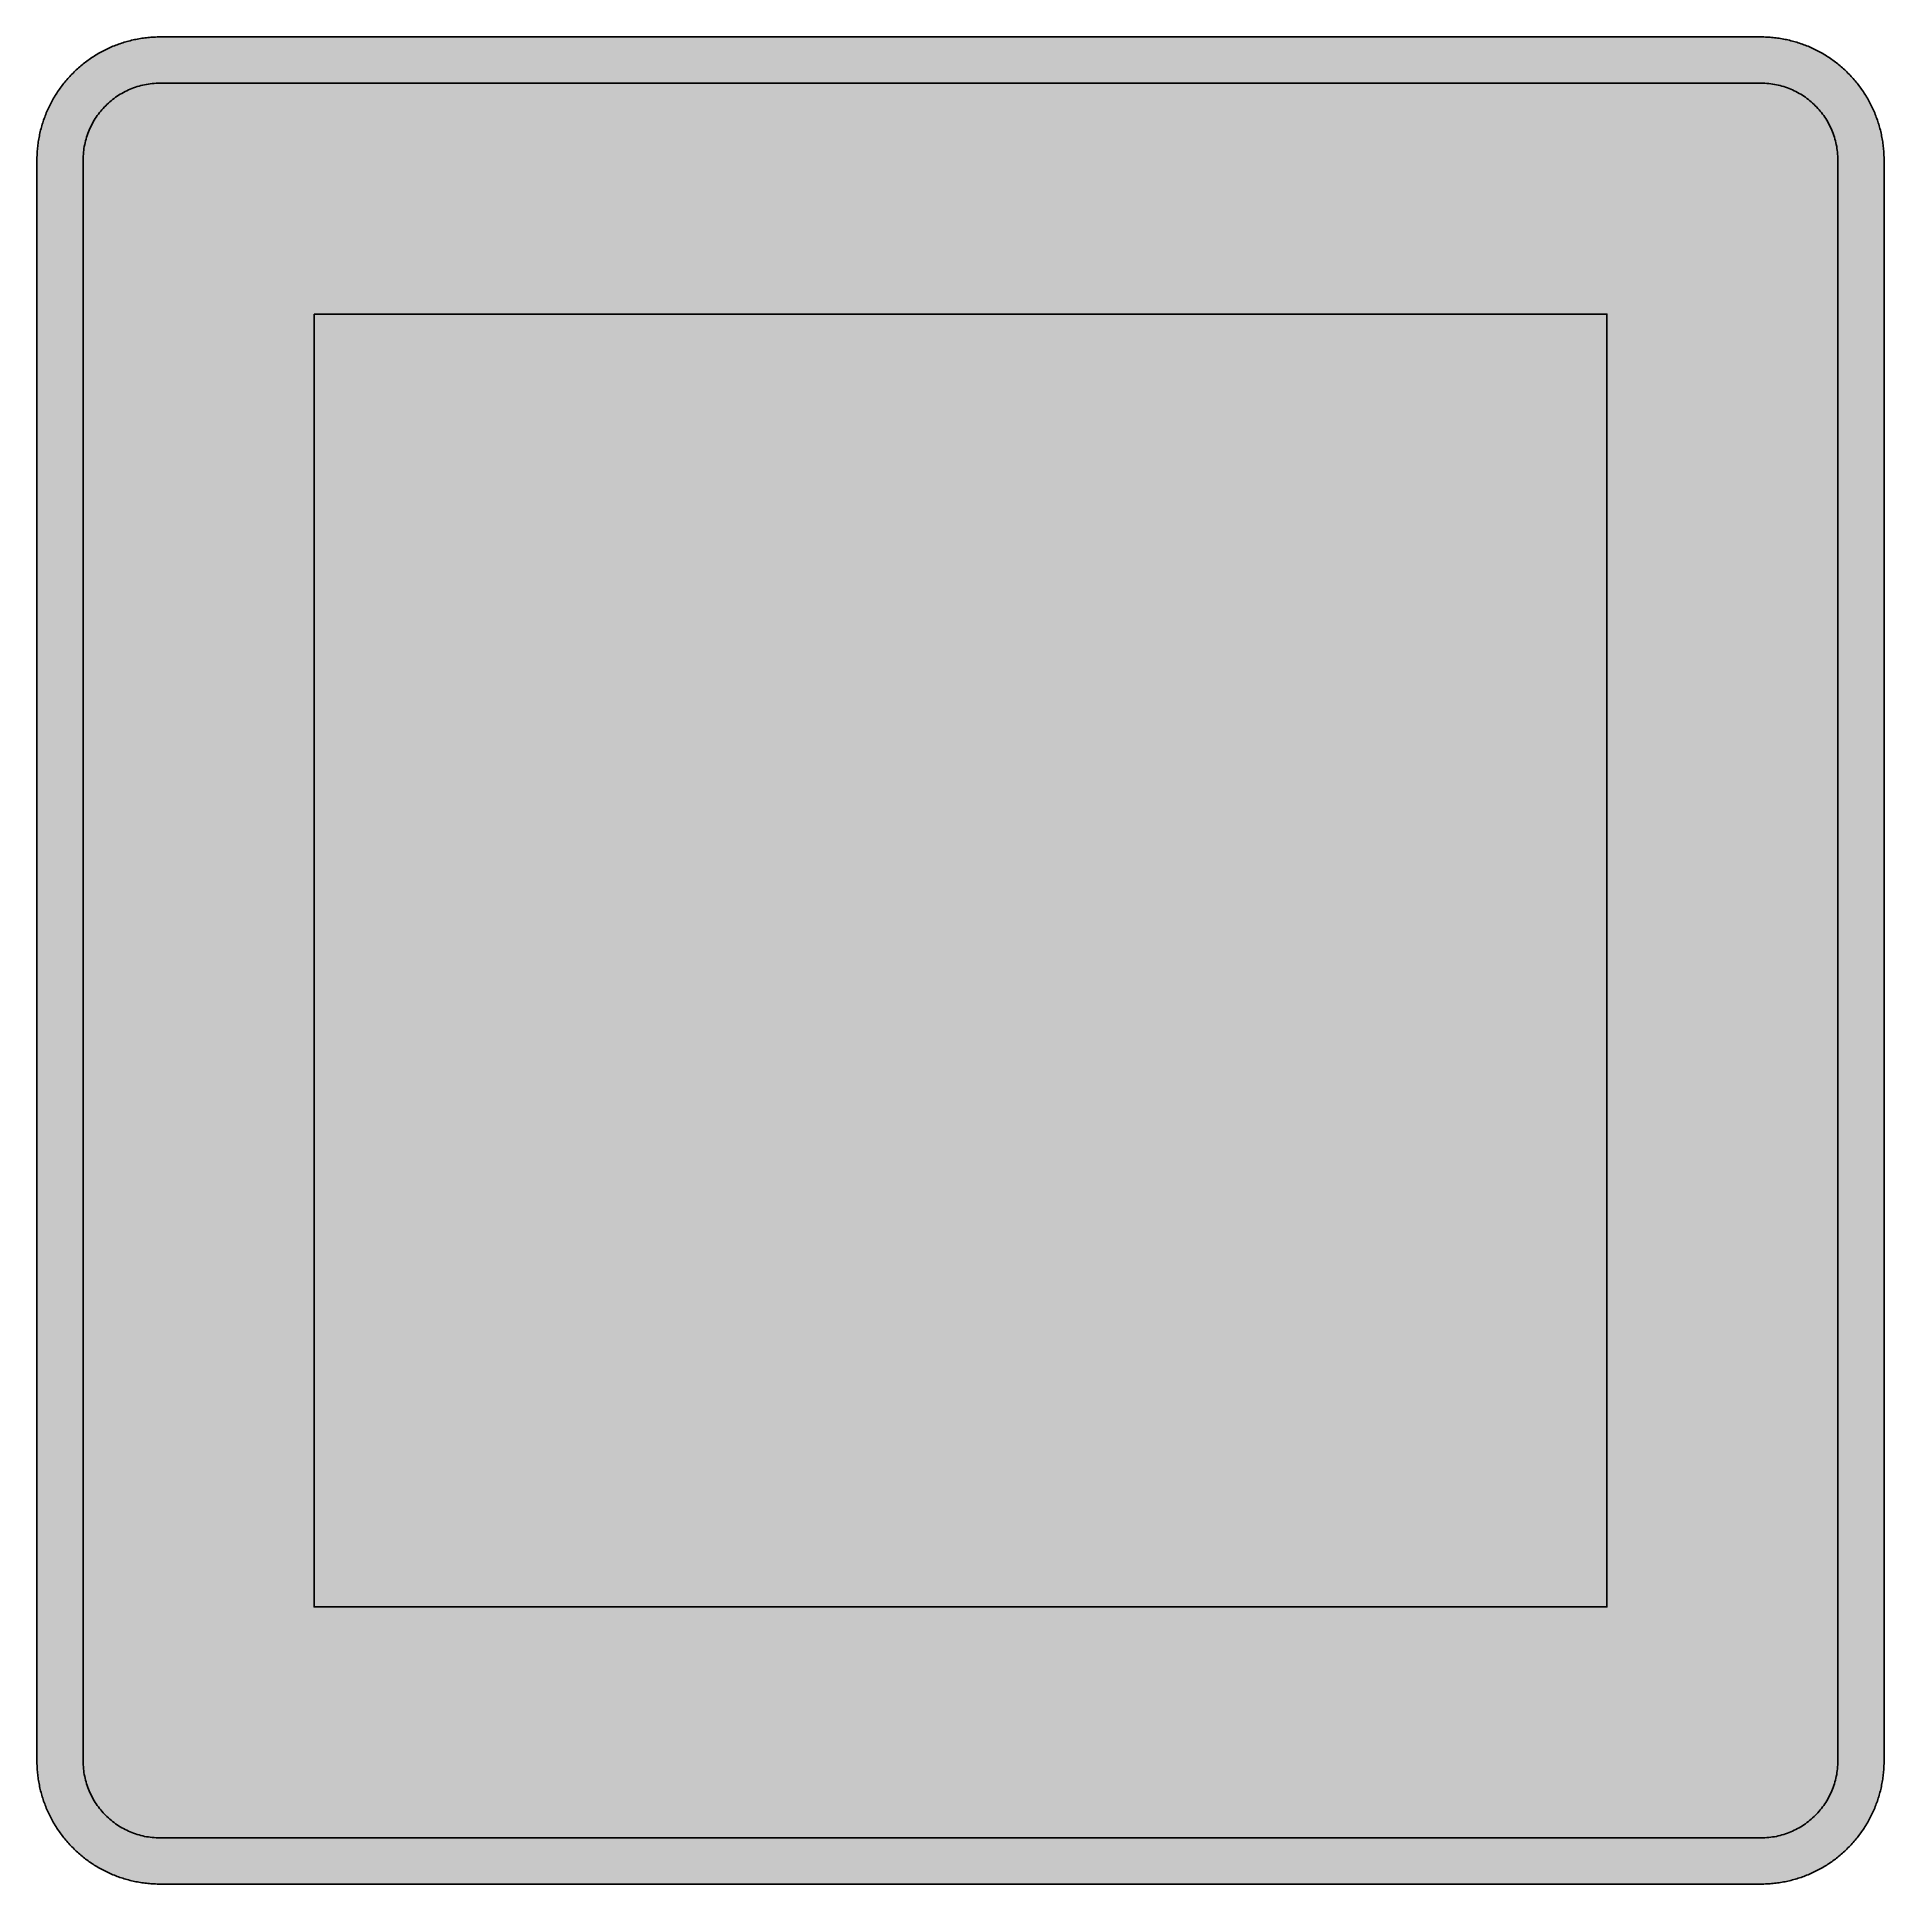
# Model space of a CAD drawing. Header units: millimetres. Extents: x 0 to 212, y 0 to 212.
import ezdxf

# ---------------------------------------------------------------- set-up
doc = ezdxf.new("R2010")
doc.units = ezdxf.units.MM

msp = doc.modelspace()

# ---------------------------------------------------------------- hatches: boundary and pattern name
for color, points in [(254, [(14.1633, 0.0536), (13.9878, 0.0533), (13.8125, 0.0559), (13.6373, 0.061), (13.462, 0.0686), (13.2893, 0.0787), (13.114, 0.0914), (12.9413, 0.1041), (12.7686, 0.1219), (12.5959, 0.1397), (12.4231, 0.16), (12.2504, 0.1829), (12.0777, 0.2057), (11.9075, 0.2337), (11.7373, 0.2616), (11.5672, 0.2921), (11.397, 0.3251), (11.2268, 0.3607), (11.0592, 0.3988), (10.8915, 0.4369), (10.7239, 0.4775), (10.5562, 0.5207), (10.3886, 0.5664), (10.2235, 0.6121), (10.0584, 0.6629), (9.8933, 0.7137), (9.7307, 0.7671), (9.5682, 0.8204), (9.4056, 0.8788), (9.2431, 0.9373), (9.083, 0.9982), (8.923, 1.0617), (8.763, 1.1252), (8.6055, 1.1938), (8.4455, 1.2624), (8.2906, 1.331), (8.1331, 1.4046), (7.9781, 1.4783), (7.8232, 1.5545), (7.6708, 1.6332), (7.5184, 1.7145), (7.366, 1.7958), (7.2161, 1.8796), (7.0663, 1.966), (6.919, 2.0523), (6.7716, 2.1438), (6.6243, 2.2352), (6.4795, 2.3266), (6.3348, 2.4232), (6.19, 2.5197), (6.0477, 2.6187), (5.908, 2.7178), (5.7683, 2.8194), (5.6286, 2.9235), (5.4915, 3.0302), (5.3543, 3.1369), (5.2197, 3.2461), (5.0851, 3.3579), (4.953, 3.4722), (4.8209, 3.5865), (4.6914, 3.7033), (4.5644, 3.8202), (4.4348, 3.9395), (4.3104, 4.0615), (4.1859, 4.1859), (4.0615, 4.3104), (3.9395, 4.4348), (3.8202, 4.5618), (3.7033, 4.6914), (3.5865, 4.8209), (3.4722, 4.953), (3.3579, 5.0851), (3.2487, 5.2197), (3.1369, 5.3543), (3.0302, 5.4915), (2.9235, 5.6286), (2.8194, 5.7683), (2.7178, 5.908), (2.6187, 6.0477), (2.5197, 6.19), (2.4232, 6.3348), (2.3266, 6.477), (2.2352, 6.6243), (2.1438, 6.7691), (2.0523, 6.9164), (1.966, 7.0663), (1.8796, 7.2161), (1.7958, 7.366), (1.7145, 7.5184), (1.6332, 7.6708), (1.5545, 7.8232), (1.4783, 7.9781), (1.4046, 8.1331), (1.331, 8.2906), (1.2598, 8.4455), (1.1913, 8.603), (1.1252, 8.763), (1.0592, 8.923), (0.9982, 9.083), (0.9373, 9.2431), (0.8763, 9.4056), (0.8204, 9.5682), (0.7645, 9.7307), (0.7112, 9.8933), (0.6604, 10.0584), (0.6121, 10.2235), (0.5639, 10.3911), (0.5207, 10.5562), (0.4775, 10.7239), (0.4343, 10.8915), (0.3962, 11.0592), (0.3607, 11.2268), (0.3251, 11.397), (0.2921, 11.5672), (0.2616, 11.7373), (0.2311, 11.9075), (0.2057, 12.0802), (0.1803, 12.2504), (0.1575, 12.4231), (0.1372, 12.5959), (0.1194, 12.7686), (0.1041, 12.9413), (0.0889, 13.1166), (0.0787, 13.2893), (0.0686, 13.4645), (0.061, 13.6373), (0.0559, 13.8125), (0.0508, 13.9878), (0.0508, 14.163), (0.0522, 197.6092), (0.0508, 197.7822), (0.0559, 197.9574), (0.061, 198.1327), (0.0686, 198.308), (0.0787, 198.4807), (0.0889, 198.6559), (0.1041, 198.8287), (0.1194, 199.0014), (0.1372, 199.1741), (0.1575, 199.3468), (0.1803, 199.5195), (0.2057, 199.6923), (0.2311, 199.8624), (0.2616, 200.0326), (0.2921, 200.2028), (0.3251, 200.373), (0.3607, 200.5432), (0.3962, 200.7108), (0.4343, 200.8784), (0.4775, 201.0461), (0.5207, 201.2137), (0.5639, 201.3814), (0.6121, 201.5465), (0.6604, 201.7116), (0.7112, 201.8767), (0.7645, 202.0392), (0.8204, 202.2018), (0.8763, 202.3643), (0.9373, 202.5269), (0.9982, 202.6869), (1.0592, 202.8469), (1.1252, 203.007), (1.1913, 203.1644), (1.2598, 203.3245), (1.331, 203.4794), (1.4046, 203.6369), (1.4783, 203.7918), (1.5545, 203.9468), (1.6332, 204.0992), (1.7145, 204.2516), (1.7958, 204.404), (1.8796, 204.5538), (1.966, 204.7037), (2.0523, 204.851), (2.1438, 204.9983), (2.2352, 205.1456), (2.3266, 205.2904), (2.4232, 205.4352), (2.5197, 205.58), (2.6187, 205.7222), (2.7178, 205.8619), (2.8194, 206.0016), (2.9235, 206.1413), (3.0302, 206.2785), (3.1369, 206.4156), (3.2487, 206.5503), (3.3579, 206.6849), (3.4722, 206.817), (3.5865, 206.949), (3.7033, 207.0786), (3.8202, 207.2056), (3.9395, 207.3351), (4.0615, 207.4596), (4.1859, 207.584), (4.3104, 207.7085), (4.4348, 207.8304), (4.5644, 207.9498), (4.6914, 208.0666), (4.8209, 208.1835), (4.953, 208.2978), (5.0851, 208.4121), (5.2197, 208.5213), (5.3543, 208.6331), (5.4915, 208.7397), (5.6286, 208.8464), (5.7683, 208.9506), (5.908, 209.0522), (6.0477, 209.1512), (6.19, 209.2503), (6.3348, 209.3468), (6.4795, 209.4433), (6.6243, 209.5348), (6.7716, 209.6262), (6.919, 209.7176), (7.0663, 209.804), (7.2161, 209.8904), (7.366, 209.9742), (7.5184, 210.0555), (7.6708, 210.1367), (7.8232, 210.2155), (7.9781, 210.2917), (8.1331, 210.3653), (8.2906, 210.439), (8.4455, 210.5101), (8.6055, 210.5787), (8.763, 210.6447), (8.923, 210.7108), (9.083, 210.7717), (9.2431, 210.8327), (9.4056, 210.8937), (9.5682, 210.9495), (9.7307, 211.0054), (9.8933, 211.0588), (10.0584, 211.1096), (10.2235, 211.1578), (10.3886, 211.2061), (10.5562, 211.2493), (10.7239, 211.2924), (10.8915, 211.3356), (11.0592, 211.3737), (11.2268, 211.4093), (11.397, 211.4448), (11.5672, 211.4779), (11.7373, 211.5083), (11.9075, 211.5388), (12.0777, 211.5642), (12.2504, 211.5896), (12.4231, 211.6125), (12.5959, 211.6328), (12.7686, 211.6506), (12.9413, 211.6658), (13.114, 211.6811), (13.2893, 211.6912), (13.462, 211.7014), (13.6373, 211.709), (13.8125, 211.7141), (13.9878, 211.7192), (14.163, 211.7192), (197.6078, 211.7203), (197.7822, 211.7192), (197.9574, 211.7141), (198.1327, 211.709), (198.3054, 211.7014), (198.4807, 211.6912), (198.6534, 211.6811), (198.8287, 211.6658), (199.0014, 211.6506), (199.1741, 211.6328), (199.3468, 211.6125), (199.5195, 211.5896), (199.6897, 211.5642), (199.8624, 211.5388), (200.0326, 211.5083), (200.2028, 211.4779), (200.373, 211.4448), (200.5432, 211.4093), (200.7108, 211.3737), (200.8784, 211.3356), (201.0461, 211.2924), (201.2137, 211.2493), (201.3788, 211.2061), (201.5465, 211.1578), (201.7116, 211.1096), (201.8767, 211.0588), (202.0392, 211.0054), (202.2018, 210.9495), (202.3643, 210.8937), (202.5269, 210.8327), (202.6869, 210.7717), (202.8469, 210.7108), (203.007, 210.6447), (203.167, 210.5787), (203.3245, 210.5101), (203.4794, 210.439), (203.6369, 210.3653), (203.7918, 210.2917), (203.9468, 210.2155), (204.0992, 210.1367), (204.2516, 210.0555), (204.404, 209.9742), (204.5538, 209.8904), (204.7037, 209.804), (204.8535, 209.7176), (205.0009, 209.6262), (205.1456, 209.5348), (205.293, 209.4433), (205.4352, 209.3468), (205.58, 209.2503), (205.7222, 209.1512), (205.8619, 209.0522), (206.0016, 208.9506), (206.1413, 208.8464), (206.2785, 208.7397), (206.4156, 208.6331), (206.5503, 208.5213), (206.6849, 208.4121), (206.817, 208.2978), (206.949, 208.1835), (207.0786, 208.0666), (207.2081, 207.9498), (207.3351, 207.8304), (207.4596, 207.7085), (207.584, 207.584), (207.7085, 207.4596), (207.8304, 207.3351), (207.9498, 207.2056), (208.0666, 207.0786), (208.1835, 206.949), (208.2978, 206.817), (208.4121, 206.6849), (208.5238, 206.5503), (208.6331, 206.4156), (208.7397, 206.2785), (208.8464, 206.1413), (208.9506, 206.0016), (209.0522, 205.8619), (209.1512, 205.7222), (209.2503, 205.58), (209.3468, 205.4352), (209.4433, 205.2904), (209.5348, 205.1456), (209.6262, 204.9983), (209.7176, 204.851), (209.804, 204.7037), (209.8904, 204.5538), (209.9742, 204.404), (210.0555, 204.2516), (210.1367, 204.0992), (210.2155, 203.9468), (210.2917, 203.7918), (210.3653, 203.6369), (210.439, 203.4794), (210.5076, 203.3245), (210.5762, 203.1644), (210.6447, 203.007), (210.7082, 202.8469), (210.7717, 202.6869), (210.8327, 202.5269), (210.8911, 202.3643), (210.9495, 202.2018), (211.0029, 202.0392), (211.0562, 201.8767), (211.107, 201.7116), (211.1578, 201.5465), (211.2035, 201.3814), (211.2493, 201.2137), (211.2924, 201.0461), (211.3331, 200.8784), (211.3712, 200.7108), (211.4093, 200.5432), (211.4448, 200.373), (211.4779, 200.2028), (211.5083, 200.0326), (211.5363, 199.8624), (211.5642, 199.6923), (211.5871, 199.5195), (211.6099, 199.3468), (211.6303, 199.1741), (211.648, 199.0014), (211.6658, 198.8287), (211.6785, 198.6559), (211.6912, 198.4807), (211.7014, 198.308), (211.709, 198.1327), (211.7141, 197.9574), (211.7166, 197.7822), (211.7166, 197.6069), (211.7189, 14.1647), (211.7166, 13.9878), (211.7141, 13.8125), (211.709, 13.6373), (211.7014, 13.4645), (211.6912, 13.2893), (211.6785, 13.1166), (211.6658, 12.9413), (211.648, 12.7686), (211.6303, 12.5959), (211.6099, 12.4231), (211.5871, 12.2504), (211.5642, 12.0802), (211.5363, 11.9075), (211.5083, 11.7373), (211.4779, 11.5672), (211.4448, 11.397), (211.4093, 11.2268), (211.3712, 11.0592), (211.3331, 10.8915), (211.2924, 10.7239), (211.2493, 10.5562), (211.2035, 10.3911), (211.1578, 10.2235), (211.107, 10.0584), (211.0562, 9.8933), (211.0029, 9.7307), (210.9495, 9.5682), (210.8911, 9.4056), (210.8327, 9.2431), (210.7717, 9.083), (210.7082, 8.923), (210.6447, 8.763), (210.5762, 8.603), (210.5076, 8.4455), (210.439, 8.2906), (210.3653, 8.1331), (210.2917, 7.9781), (210.2155, 7.8232), (210.1367, 7.6708), (210.0555, 7.5184), (209.9742, 7.366), (209.8904, 7.2161), (209.804, 7.0663), (209.7176, 6.9164), (209.6262, 6.7691), (209.5348, 6.6243), (209.4433, 6.477), (209.3468, 6.3348), (209.2503, 6.19), (209.1512, 6.0477), (209.0522, 5.908), (208.9506, 5.7683), (208.8464, 5.6286), (208.7397, 5.4915), (208.6331, 5.3543), (208.5238, 5.2197), (208.4121, 5.0851), (208.2978, 4.953), (208.1835, 4.8209), (208.0666, 4.6914), (207.9498, 4.5618), (207.8304, 4.4348), (207.7085, 4.3104), (207.584, 4.1859), (207.4596, 4.0615), (207.3351, 3.9395), (207.2081, 3.8202), (207.0786, 3.7033), (206.949, 3.5865), (206.817, 3.4722), (206.6849, 3.3579), (206.5503, 3.2461), (206.4156, 3.1369), (206.2785, 3.0302), (206.1413, 2.9235), (206.0016, 2.8194), (205.8619, 2.7178), (205.7222, 2.6187), (205.58, 2.5197), (205.4352, 2.4232), (205.293, 2.3266), (205.1456, 2.2352), (205.0009, 2.1438), (204.8535, 2.0523), (204.7037, 1.966), (204.5538, 1.8796), (204.404, 1.7958), (204.2516, 1.7145), (204.0992, 1.6332), (203.9468, 1.5545), (203.7918, 1.4783), (203.6369, 1.4046), (203.4794, 1.331), (203.3245, 1.2624), (203.167, 1.1938), (203.007, 1.1252), (202.8469, 1.0617), (202.6869, 0.9982), (202.5269, 0.9373), (202.3643, 0.8788), (202.2018, 0.8204), (202.0392, 0.7671), (201.8767, 0.7137), (201.7116, 0.6629), (201.5465, 0.6121), (201.3788, 0.5664), (201.2137, 0.5207), (201.0461, 0.4775), (200.8784, 0.4369), (200.7108, 0.3988), (200.5432, 0.3607), (200.373, 0.3251), (200.2028, 0.2921), (200.0326, 0.2616), (199.8624, 0.2337), (199.6897, 0.2057), (199.5195, 0.1829), (199.3468, 0.16), (199.1741, 0.1397), (199.0014, 0.1219), (198.8287, 0.1041), (198.6534, 0.0914), (198.4807, 0.0787), (198.3054, 0.0686), (198.1327, 0.061), (197.9574, 0.0559), (197.7822, 0.0533), (197.6069, 0.0533)]), (144, [(14.1633, 5.3453), (13.9344, 5.3467), (13.7084, 5.3543), (13.4849, 5.3696), (13.2613, 5.3899), (13.0378, 5.4153), (12.8194, 5.4458), (12.6009, 5.4813), (12.385, 5.522), (12.1717, 5.5702), (11.9583, 5.621), (11.7475, 5.6794), (11.5392, 5.7404), (11.3335, 5.8064), (11.1303, 5.8801), (10.9296, 5.9563), (10.729, 6.0376), (10.5334, 6.1239), (10.3378, 6.2128), (10.1473, 6.3094), (9.9593, 6.4084), (9.7714, 6.5126), (9.5885, 6.6218), (9.4082, 6.7335), (9.2304, 6.8504), (9.0576, 6.9698), (8.8849, 7.0968), (8.7173, 7.2238), (8.5522, 7.3584), (8.3896, 7.4955), (8.2321, 7.6352), (8.0772, 7.78), (7.9273, 7.9273), (7.7775, 8.0772), (7.6352, 8.2321), (7.493, 8.3922), (7.3558, 8.5522), (7.2238, 8.7173), (7.0942, 8.8875), (6.9698, 9.0576), (6.8504, 9.2329), (6.7335, 9.4107), (6.6192, 9.591), (6.5126, 9.7739), (6.4084, 9.9593), (6.3068, 10.1473), (6.2128, 10.3403), (6.1214, 10.5334), (6.035, 10.7315), (5.9538, 10.9296), (5.8776, 11.1303), (5.8064, 11.3335), (5.7404, 11.5418), (5.6769, 11.75), (5.621, 11.9583), (5.5677, 12.1717), (5.522, 12.385), (5.4813, 12.6009), (5.4432, 12.8194), (5.4127, 13.0404), (5.3873, 13.2613), (5.3696, 13.4849), (5.3543, 13.7084), (5.3467, 13.937), (5.3416, 14.163), (5.3439, 197.6092), (5.3467, 197.8355), (5.3543, 198.0616), (5.3696, 198.2851), (5.3873, 198.5086), (5.4127, 198.7321), (5.4432, 198.9506), (5.4813, 199.169), (5.522, 199.3849), (5.5677, 199.5983), (5.621, 199.8116), (5.6769, 200.0225), (5.7404, 200.2307), (5.8064, 200.4365), (5.8776, 200.6397), (5.9538, 200.8403), (6.035, 201.041), (6.1214, 201.2366), (6.2128, 201.4322), (6.3068, 201.6227), (6.4084, 201.8106), (6.5126, 201.9986), (6.6192, 202.1815), (6.7335, 202.3618), (6.8504, 202.5396), (6.9698, 202.7123), (7.0942, 202.885), (7.2238, 203.0527), (7.3558, 203.2178), (7.493, 203.3803), (7.6352, 203.5378), (7.7775, 203.6928), (7.9273, 203.8426), (8.0772, 203.9925), (8.2321, 204.1347), (8.3896, 204.277), (8.5522, 204.4141), (8.7173, 204.5462), (8.8849, 204.6757), (9.0576, 204.8002), (9.2304, 204.9196), (9.4082, 205.0364), (9.5885, 205.1507), (9.7714, 205.2574), (9.9593, 205.3615), (10.1473, 205.4631), (10.3378, 205.5571), (10.5334, 205.6486), (10.729, 205.7349), (10.9296, 205.8162), (11.1303, 205.8924), (11.3335, 205.9635), (11.5392, 206.0296), (11.7475, 206.0931), (11.9583, 206.1489), (12.1717, 206.2023), (12.385, 206.248), (12.6009, 206.2886), (12.8194, 206.3267), (13.0378, 206.3572), (13.2613, 206.3826), (13.4849, 206.4004), (13.7084, 206.4156), (13.9344, 206.4233), (14.163, 206.4283), (197.6078, 206.4286), (197.833, 206.4233), (198.0616, 206.4156), (198.2851, 206.4004), (198.5086, 206.3826), (198.7296, 206.3572), (198.9506, 206.3267), (199.169, 206.2886), (199.3849, 206.248), (199.5983, 206.2023), (199.8116, 206.1489), (200.0199, 206.0931), (200.2282, 206.0296), (200.4365, 205.9635), (200.6397, 205.8924), (200.8403, 205.8162), (201.0385, 205.7349), (201.2366, 205.6486), (201.4296, 205.5571), (201.6227, 205.4631), (201.8106, 205.3615), (201.996, 205.2574), (202.1789, 205.1507), (202.3593, 205.0364), (202.5371, 204.9196), (202.7123, 204.8002), (202.8825, 204.6757), (203.0527, 204.5462), (203.2178, 204.4141), (203.3778, 204.277), (203.5378, 204.1347), (203.6928, 203.9925), (203.8426, 203.8426), (203.9899, 203.6928), (204.1347, 203.5378), (204.2744, 203.3803), (204.4116, 203.2178), (204.5462, 203.0527), (204.6732, 202.885), (204.8002, 202.7123), (204.9196, 202.5396), (205.0364, 202.3618), (205.1482, 202.1815), (205.2574, 201.9986), (205.3615, 201.8106), (205.4606, 201.6227), (205.5571, 201.4322), (205.646, 201.2366), (205.7324, 201.041), (205.8137, 200.8403), (205.8899, 200.6397), (205.9635, 200.4365), (206.0296, 200.2307), (206.0905, 200.0225), (206.1489, 199.8116), (206.1997, 199.5983), (206.248, 199.3849), (206.2886, 199.169), (206.3242, 198.9506), (206.3547, 198.7321), (206.3801, 198.5086), (206.4004, 198.2851), (206.4156, 198.0616), (206.4233, 197.8355), (206.4258, 197.6069), (206.4272, 14.1647), (206.4233, 13.937), (206.4156, 13.7084), (206.4004, 13.4849), (206.3801, 13.2613), (206.3547, 13.0404), (206.3242, 12.8194), (206.2886, 12.6009), (206.248, 12.385), (206.1997, 12.1717), (206.1489, 11.9583), (206.0905, 11.75), (206.0296, 11.5418), (205.9635, 11.3335), (205.8899, 11.1303), (205.8137, 10.9296), (205.7324, 10.7315), (205.646, 10.5334), (205.5571, 10.3403), (205.4606, 10.1473), (205.3615, 9.9593), (205.2574, 9.7739), (205.1482, 9.591), (205.0364, 9.4107), (204.9196, 9.2329), (204.8002, 9.0576), (204.6732, 8.8875), (204.5462, 8.7173), (204.4116, 8.5522), (204.2744, 8.3922), (204.1347, 8.2321), (203.9899, 8.0772), (203.8426, 7.9273), (203.6928, 7.78), (203.5378, 7.6352), (203.3778, 7.4955), (203.2178, 7.3584), (203.0527, 7.2238), (202.8825, 7.0968), (202.7123, 6.9698), (202.5371, 6.8504), (202.3593, 6.7335), (202.1789, 6.6218), (201.996, 6.5126), (201.8106, 6.4084), (201.6227, 6.3094), (201.4296, 6.2128), (201.2366, 6.1239), (201.0385, 6.0376), (200.8403, 5.9563), (200.6397, 5.8801), (200.4365, 5.8064), (200.2282, 5.7404), (200.0199, 5.6794), (199.8116, 5.621), (199.5983, 5.5702), (199.3849, 5.522), (199.169, 5.4813), (198.9506, 5.4458), (198.7296, 5.4153), (198.5086, 5.3899), (198.2851, 5.3696), (198.0616, 5.3543), (197.833, 5.3467), (197.6069, 5.3442)]), (254, [(31.8022, 179.9703), (179.9689, 179.9703), (179.9689, 31.8036), (31.8022, 31.8036)])]:
    msp.add_hatch(color=color).paths.add_polyline_path(points)
h = msp.add_hatch(color=59)
h.paths.add_polyline_path([(58.9661, 89.8356), (58.9686, 90.1217), (58.9788, 90.4062), (58.9966, 90.6882), (59.022, 90.9701), (59.055, 91.2495), (59.0931, 91.5264), (59.1388, 91.8007), (59.1896, 92.0725), (59.2506, 92.3442), (59.3141, 92.6109), (59.3852, 92.8751), (59.4639, 93.1393), (59.5478, 93.3983), (59.6392, 93.6549), (59.7357, 93.9089), (59.8373, 94.1603), (59.9465, 94.4067), (60.0608, 94.6506), (60.1802, 94.8919), (60.3072, 95.1306), (60.4368, 95.3643), (60.5739, 95.5954), (60.7162, 95.824), (60.8635, 96.0476), (61.0159, 96.266), (61.1734, 96.4819), (61.3359, 96.6953), (61.5036, 96.9035), (61.6737, 97.1067), (61.8515, 97.3049), (62.0344, 97.5004), (62.2198, 97.6909), (62.4103, 97.8789), (62.6059, 98.0592), (62.8066, 98.237), (63.0098, 98.4098), (63.2181, 98.5774), (63.4289, 98.74), (63.6448, 98.8974), (63.8658, 99.0498), (64.0893, 99.1946), (64.3153, 99.3369), (64.5465, 99.474), (64.7802, 99.6061), (65.0189, 99.7306), (65.2602, 99.8499), (65.5041, 99.9642), (65.753, 100.0735), (66.0019, 100.1751), (66.2559, 100.2716), (66.5124, 100.363), (66.7741, 100.4468), (67.0357, 100.5256), (67.2998, 100.5967), (67.5691, 100.6627), (67.8383, 100.7212), (68.1101, 100.772), (68.3844, 100.8177), (68.6613, 100.8583), (68.9407, 100.8888), (69.2226, 100.9142), (69.5046, 100.932), (69.7916, 100.9421), (70.0761, 100.9472), (70.3631, 100.9421), (70.6501, 100.932), (70.932, 100.9142), (71.214, 100.8888), (71.4934, 100.8583), (71.7702, 100.8177), (72.0446, 100.772), (72.3163, 100.7212), (72.5881, 100.6627), (72.8548, 100.5967), (73.119, 100.5256), (73.3831, 100.4468), (73.6422, 100.363), (73.8988, 100.2716), (74.1528, 100.1751), (74.4042, 100.0735), (74.6506, 99.9642), (74.8944, 99.8499), (75.1357, 99.7306), (75.3745, 99.6061), (75.6082, 99.474), (75.8393, 99.3369), (76.0679, 99.1946), (76.2914, 99.0498), (76.5099, 98.8974), (76.7258, 98.74), (76.9391, 98.5774), (77.1474, 98.4098), (77.3506, 98.237), (77.5487, 98.0592), (77.7443, 97.8789), (77.9348, 97.6909), (78.1228, 97.5004), (78.3031, 97.3049), (78.4809, 97.1067), (78.6536, 96.9035), (78.8187, 96.6953), (78.9813, 96.4819), (79.1388, 96.266), (79.2912, 96.0476), (79.4385, 95.824), (79.5807, 95.5954), (79.7179, 95.3643), (79.85, 95.1306), (79.9744, 94.8919), (80.0938, 94.6506), (80.2081, 94.4067), (80.3173, 94.1603), (80.4189, 93.9089), (80.5155, 93.6549), (80.6069, 93.3983), (80.6907, 93.1393), (80.7695, 92.8751), (80.8406, 92.6109), (80.9041, 92.3442), (80.965, 92.0725), (81.0158, 91.8007), (81.0616, 91.5264), (81.0997, 91.2495), (81.1327, 90.9701), (81.1581, 90.6882), (81.1759, 90.4062), (81.186, 90.1217), (81.1886, 89.8347), (81.1911, 88.6008), (126.8758, 88.6008), (126.8758, 89.8356), (126.8781, 90.1217), (126.8882, 90.4062), (126.906, 90.6882), (126.9314, 90.9701), (126.9644, 91.2495), (127.0025, 91.5264), (127.0483, 91.8007), (127.1016, 92.0725), (127.16, 92.3442), (127.2235, 92.6109), (127.2972, 92.8751), (127.3734, 93.1393), (127.4597, 93.3983), (127.5486, 93.6549), (127.6452, 93.9089), (127.7468, 94.1603), (127.856, 94.4067), (127.9703, 94.6506), (128.0897, 94.8919), (128.2167, 95.1306), (128.3462, 95.3643), (128.4834, 95.5954), (128.6256, 95.824), (128.7729, 96.0476), (128.9253, 96.266), (129.0828, 96.4819), (129.2454, 96.6953), (129.413, 96.9035), (129.5857, 97.1067), (129.761, 97.3049), (129.9439, 97.5004), (130.1293, 97.6909), (130.3198, 97.8789), (130.5154, 98.0592), (130.716, 98.237), (130.9192, 98.4098), (131.1275, 98.5774), (131.3383, 98.74), (131.5542, 98.8974), (131.7752, 99.0498), (131.9987, 99.1946), (132.2248, 99.3369), (132.4559, 99.474), (132.6896, 99.6061), (132.9284, 99.7306), (133.1697, 99.8499), (133.4135, 99.9642), (133.6624, 100.0735), (133.9139, 100.1751), (134.1679, 100.2716), (134.4244, 100.363), (134.6835, 100.4468), (134.9451, 100.5256), (135.2093, 100.5967), (135.4785, 100.6627), (135.7478, 100.7212), (136.0195, 100.772), (136.2939, 100.8177), (136.5707, 100.8583), (136.8501, 100.8888), (137.1321, 100.9142), (137.4165, 100.932), (137.701, 100.9421), (137.988, 100.9472), (138.2751, 100.9421), (138.5595, 100.932), (138.8415, 100.9142), (139.1234, 100.8888), (139.4028, 100.8583), (139.6797, 100.8177), (139.954, 100.772), (140.2258, 100.7212), (140.4976, 100.6627), (140.7643, 100.5967), (141.0284, 100.5256), (141.2926, 100.4468), (141.5517, 100.363), (141.8082, 100.2716), (142.0622, 100.1751), (142.3137, 100.0735), (142.56, 99.9642), (142.8039, 99.8499), (143.0452, 99.7306), (143.2839, 99.6061), (143.5176, 99.474), (143.7488, 99.3369), (143.9774, 99.1946), (144.2009, 99.0498), (144.4193, 98.8974), (144.6352, 98.74), (144.8486, 98.5774), (145.0569, 98.4098), (145.2601, 98.237), (145.4582, 98.0592), (145.6538, 97.8789), (145.8443, 97.6909), (146.0322, 97.5004), (146.2126, 97.3049), (146.3904, 97.1067), (146.5631, 96.9035), (146.7307, 96.6953), (146.8933, 96.4819), (147.0508, 96.266), (147.2032, 96.0476), (147.3479, 95.824), (147.4902, 95.5954), (147.6273, 95.3643), (147.7594, 95.1306), (147.8839, 94.8919), (148.0033, 94.6506), (148.1176, 94.4067), (148.2268, 94.1603), (148.3284, 93.9089), (148.4249, 93.6549), (148.5163, 93.3983), (148.6002, 93.1393), (148.6789, 92.8751), (148.75, 92.6109), (148.8161, 92.3442), (148.8745, 92.0725), (148.9253, 91.8007), (148.971, 91.5264), (149.0091, 91.2495), (149.0421, 90.9701), (149.0675, 90.6882), (149.0853, 90.4062), (149.0955, 90.1217), (149.1005, 89.8347), (149.1008, 88.6008), (165.1522, 88.6008), (165.2778, 88.6003), (165.4048, 88.6054), (165.5318, 88.613), (165.6563, 88.6257), (165.7807, 88.6384), (165.9026, 88.6562), (166.0246, 88.6765), (166.1465, 88.6993), (166.2659, 88.7247), (166.3852, 88.7552), (166.5046, 88.7857), (166.6189, 88.8213), (166.7358, 88.8594), (166.8501, 88.9), (166.9618, 88.9432), (167.0736, 88.9864), (167.1828, 89.0346), (167.292, 89.0854), (167.3987, 89.1388), (167.5054, 89.1946), (167.6095, 89.2531), (167.7137, 89.314), (167.8127, 89.3775), (167.9118, 89.4436), (168.0108, 89.5096), (168.1074, 89.5807), (168.2013, 89.6518), (168.2928, 89.728), (168.3842, 89.8042), (168.4731, 89.883), (168.5595, 89.9617), (168.6433, 90.0455), (168.7271, 90.1294), (168.8084, 90.2183), (168.8846, 90.3046), (168.9633, 90.3961), (169.037, 90.49), (169.1081, 90.584), (169.1792, 90.678), (169.2478, 90.7771), (169.3113, 90.8761), (169.3748, 90.9777), (169.4358, 91.0793), (169.4942, 91.1835), (169.5501, 91.2901), (169.6034, 91.3968), (169.6542, 91.506), (169.7025, 91.6153), (169.7482, 91.727), (169.7914, 91.8388), (169.8295, 91.9531), (169.8676, 92.0699), (169.9031, 92.1868), (169.9336, 92.3036), (169.9641, 92.423), (169.9895, 92.5424), (170.0124, 92.6643), (170.0327, 92.7862), (170.0505, 92.9081), (170.0632, 93.0326), (170.0759, 93.1596), (170.0835, 93.284), (170.0886, 93.411), (170.0911, 93.538), (170.0911, 107.3185), (170.0886, 107.3506), (170.0886, 107.381), (170.0886, 107.4141), (170.0886, 107.4471), (170.0886, 107.4776), (170.0886, 107.5106), (170.086, 107.5436), (170.086, 107.5741), (170.0835, 107.6071), (170.0835, 107.6401), (170.0809, 107.6706), (170.0809, 107.7036), (170.0784, 107.7366), (170.0759, 107.7671), (170.0733, 107.8001), (170.0733, 107.8332), (170.0708, 107.8636), (170.0682, 107.8967), (170.0657, 107.9297), (170.0632, 107.9602), (170.0581, 107.9932), (170.0555, 108.0237), (170.053, 108.0567), (170.0505, 108.0897), (170.0454, 108.1202), (170.0428, 108.1532), (170.0403, 108.1837), (170.0352, 108.2167), (170.0327, 108.2497), (170.0276, 108.2802), (170.0225, 108.3132), (170.02, 108.3437), (170.0149, 108.3767), (170.0098, 108.4072), (170.0047, 108.4402), (169.9997, 108.4707), (169.9946, 108.5037), (169.9895, 108.5342), (169.9844, 108.5672), (169.9793, 108.5977), (169.9743, 108.6307), (169.9666, 108.6612), (169.9616, 108.6942), (169.9565, 108.7247), (169.9489, 108.7577), (169.9438, 108.7882), (169.9362, 108.8212), (169.9311, 108.8517), (169.9235, 108.8822), (169.9158, 108.9152), (169.9108, 108.9457), (169.9031, 108.9787), (169.8955, 109.0092), (169.8879, 109.0397), (169.8803, 109.0727), (169.8727, 109.1032), (169.865, 109.1336), (169.8574, 109.1667), (169.8498, 109.1971), (169.8396, 109.2276), (169.832, 109.2606), (169.8244, 109.2911), (169.8142, 109.3216), (169.8066, 109.3521), (164.7652, 126.9982), (164.7342, 127.0965), (164.7038, 127.193), (164.6707, 127.2896), (164.6352, 127.3861), (164.5971, 127.4826), (164.559, 127.5766), (164.5183, 127.668), (164.4777, 127.7595), (164.432, 127.8509), (164.3863, 127.9398), (164.338, 128.0287), (164.2897, 128.1151), (164.2389, 128.2014), (164.1856, 128.2852), (164.1323, 128.3691), (164.0764, 128.4503), (164.0205, 128.5316), (163.9595, 128.6129), (163.9011, 128.6916), (163.8376, 128.7678), (163.7741, 128.844), (163.7106, 128.9177), (163.6446, 128.9914), (163.576, 129.0625), (163.5074, 129.1336), (163.4388, 129.2022), (163.3652, 129.2682), (163.2941, 129.3343), (163.2204, 129.4003), (163.1442, 129.4638), (163.068, 129.5248), (162.9893, 129.5832), (162.9105, 129.6416), (162.8292, 129.7), (162.7505, 129.7534), (162.6667, 129.8067), (162.5829, 129.86), (162.499, 129.9108), (162.4127, 129.9591), (162.3263, 130.0048), (162.24, 130.0505), (162.1511, 130.0937), (162.0622, 130.1369), (161.9707, 130.175), (161.8818, 130.2156), (161.7878, 130.2512), (161.6964, 130.2868), (161.6024, 130.3172), (161.5084, 130.3503), (161.4119, 130.3782), (161.3179, 130.4061), (161.2214, 130.4315), (161.1224, 130.4544), (161.0258, 130.4773), (160.9268, 130.495), (160.8277, 130.5128), (160.7287, 130.5281), (160.6271, 130.5433), (160.5255, 130.5535), (160.4264, 130.5636), (160.3223, 130.5712), (160.2207, 130.5763), (160.1191, 130.5789), (160.0149, 130.5789), (47.8536, 130.5814), (47.8206, 130.5789), (47.7901, 130.5789), (47.7571, 130.5763), (47.7266, 130.5738), (47.6961, 130.5712), (47.6656, 130.5662), (47.6352, 130.5611), (47.6047, 130.556), (47.5742, 130.5484), (47.5437, 130.5408), (47.5158, 130.5331), (47.4853, 130.5255), (47.4574, 130.5154), (47.4294, 130.5052), (47.3989, 130.495), (47.3735, 130.4823), (47.3456, 130.4696), (47.3177, 130.4569), (47.2897, 130.4442), (47.2643, 130.4315), (47.2389, 130.4163), (47.2135, 130.4011), (47.1881, 130.3858), (47.1627, 130.368), (47.1373, 130.3528), (47.1145, 130.335), (47.0916, 130.3172), (47.0687, 130.2969), (47.0459, 130.2791), (47.023, 130.2588), (47.0002, 130.2385), (46.9798, 130.2182), (46.9595, 130.1979), (46.9392, 130.175), (46.9189, 130.1521), (46.9011, 130.1293), (46.8808, 130.1064), (46.863, 130.0836), (46.8452, 130.0607), (46.83, 130.0353), (46.8122, 130.0099), (46.797, 129.9845), (46.7817, 129.9591), (46.7665, 129.9337), (46.7538, 129.9058), (46.7385, 129.8804), (46.7258, 129.8524), (46.7157, 129.8245), (46.703, 129.7965), (46.6928, 129.7686), (46.6827, 129.7407), (46.6725, 129.7127), (46.6649, 129.6822), (46.6573, 129.6543), (46.6496, 129.6238), (46.642, 129.5933), (46.6369, 129.5629), (46.6319, 129.5324), (46.6268, 129.5019), (46.6242, 129.4714), (46.6217, 129.4409), (46.6192, 129.4079), (46.6192, 129.3774), (46.6166, 129.3444), (46.6189, 126.8772), (46.6192, 126.8476), (46.6192, 126.8222), (46.6192, 126.7943), (46.6217, 126.7663), (46.6242, 126.7409), (46.6293, 126.713), (46.6319, 126.6876), (46.6369, 126.6596), (46.642, 126.6342), (46.6471, 126.6088), (46.6522, 126.5834), (46.6598, 126.558), (46.6674, 126.5326), (46.675, 126.5072), (46.6827, 126.4818), (46.6903, 126.4564), (46.7004, 126.431), (46.7106, 126.4082), (46.7208, 126.3828), (46.7309, 126.3599), (46.7411, 126.3371), (46.7538, 126.3117), (46.7665, 126.2888), (46.7792, 126.2659), (46.7919, 126.2456), (46.8046, 126.2228), (46.8198, 126.1999), (46.8325, 126.1796), (46.8478, 126.1567), (46.863, 126.1364), (46.8782, 126.1161), (46.896, 126.0958), (46.9113, 126.0754), (46.929, 126.0551), (46.9468, 126.0373), (46.9646, 126.017), (46.9824, 125.9992), (47.0002, 125.9815), (47.0205, 125.9637), (47.0383, 125.9459), (47.0586, 125.9307), (47.0789, 125.9129), (47.0992, 125.8976), (47.1195, 125.8799), (47.1424, 125.8646), (47.1627, 125.8519), (47.1856, 125.8367), (47.2059, 125.8214), (47.2288, 125.8087), (47.2516, 125.796), (47.2745, 125.7833), (47.2999, 125.7706), (47.3227, 125.7605), (47.3481, 125.7478), (47.371, 125.7376), (47.3964, 125.7275), (47.4218, 125.7173), (47.4472, 125.7097), (47.4726, 125.6995), (47.498, 125.6919), (47.5234, 125.6843), (47.5488, 125.6792), (47.5767, 125.6716), (47.6021, 125.6665), (47.6301, 125.6589), (47.6555, 125.6538), (47.6834, 125.6462), (47.7088, 125.6386), (47.7342, 125.6309), (47.7596, 125.6233), (47.785, 125.6132), (47.8104, 125.603), (47.8358, 125.5928), (47.8587, 125.5827), (47.8841, 125.5725), (47.9069, 125.5598), (47.9298, 125.5497), (47.9527, 125.537), (47.9755, 125.5217), (47.9984, 125.509), (48.0212, 125.4963), (48.0441, 125.4811), (48.0644, 125.4658), (48.0873, 125.4506), (48.1076, 125.4354), (48.1279, 125.4201), (48.1482, 125.4023), (48.166, 125.3871), (48.1863, 125.3693), (48.2067, 125.3515), (48.2244, 125.3338), (48.2422, 125.3134), (48.26, 125.2957), (48.2778, 125.2753), (48.2956, 125.2576), (48.3108, 125.2372), (48.326, 125.2169), (48.3438, 125.1966), (48.3591, 125.1763), (48.3743, 125.1534), (48.387, 125.1331), (48.4022, 125.1102), (48.4149, 125.0874), (48.4276, 125.0671), (48.4403, 125.0442), (48.453, 125.0213), (48.4632, 124.9959), (48.4759, 124.9731), (48.4861, 124.9502), (48.4962, 124.9248), (48.5064, 124.902), (48.514, 124.8766), (48.5242, 124.8512), (48.5318, 124.8258), (48.5394, 124.8004), (48.547, 124.775), (48.5521, 124.7496), (48.5597, 124.7242), (48.5648, 124.6988), (48.5699, 124.6734), (48.575, 124.6454), (48.5775, 124.62), (48.58, 124.5921), (48.5826, 124.5667), (48.5851, 124.5387), (48.5877, 124.5108), (48.5877, 124.4854), (48.5877, 124.4575), (48.5877, 124.4448), (48.5877, 124.4295), (48.5877, 124.4168), (48.5877, 124.4041), (48.5877, 124.3914), (48.5851, 124.3787), (48.5851, 124.3635), (48.5826, 124.3508), (48.5826, 124.3381), (48.5826, 124.3254), (48.58, 124.3127), (48.5775, 124.2974), (48.5775, 124.2847), (48.575, 124.272), (48.5724, 124.2593), (48.5699, 124.2466), (48.5673, 124.2339), (48.5648, 124.2212), (48.5623, 124.206), (48.5597, 124.1933), (48.5572, 124.1806), (48.5546, 124.1679), (48.5521, 124.1552), (48.547, 124.1425), (48.5445, 124.1298), (48.5419, 124.1171), (48.5369, 124.1044), (48.5343, 124.0917), (48.5292, 124.079), (48.5242, 124.0663), (48.5216, 124.0536), (48.5165, 124.0409), (42.1128, 106.1074), (42.098, 106.0679), (42.0853, 106.0298), (42.0726, 105.9942), (42.0599, 105.9561), (42.0472, 105.918), (42.0345, 105.8799), (42.0218, 105.8418), (42.0116, 105.8037), (41.9989, 105.7656), (41.9887, 105.7275), (41.976, 105.6894), (41.9659, 105.6513), (41.9532, 105.6132), (41.943, 105.5751), (41.9329, 105.537), (41.9227, 105.4989), (41.9125, 105.4608), (41.9024, 105.4227), (41.8948, 105.3821), (41.8846, 105.344), (41.8744, 105.3059), (41.8668, 105.2678), (41.8567, 105.2297), (41.849, 105.189), (41.8414, 105.1509), (41.8313, 105.1128), (41.8236, 105.0722), (41.816, 105.0341), (41.8084, 104.996), (41.8008, 104.9553), (41.7957, 104.9172), (41.7881, 104.8791), (41.7805, 104.8385), (41.7754, 104.8004), (41.7678, 104.7598), (41.7627, 104.7217), (41.7576, 104.6836), (41.75, 104.6429), (41.7449, 104.6048), (41.7398, 104.5642), (41.7347, 104.5261), (41.7297, 104.4854), (41.7246, 104.4473), (41.722, 104.4067), (41.717, 104.3686), (41.7144, 104.328), (41.7093, 104.2899), (41.7068, 104.2492), (41.7017, 104.2086), (41.6992, 104.1705), (41.6966, 104.1298), (41.6941, 104.0917), (41.6916, 104.0511), (41.689, 104.013), (41.6865, 103.9724), (41.6865, 103.9317), (41.6839, 103.8936), (41.6814, 103.853), (41.6814, 103.8123), (41.6814, 103.7742), (41.6789, 103.7336), (41.6789, 103.693), (41.6789, 103.6549), (41.6789, 103.6142), (41.68, 91.0703), (41.6789, 91.0057), (41.6814, 90.9422), (41.6865, 90.8787), (41.6916, 90.8152), (41.6992, 90.7542), (41.7068, 90.6932), (41.717, 90.6323), (41.7297, 90.5713), (41.7424, 90.5104), (41.7576, 90.4519), (41.7728, 90.3935), (41.7906, 90.3351), (41.8084, 90.2767), (41.8287, 90.2208), (41.849, 90.1624), (41.8719, 90.1065), (41.8973, 90.0532), (41.9227, 89.9973), (41.9481, 89.9439), (41.976, 89.8906), (42.0065, 89.8398), (42.037, 89.789), (42.0675, 89.7382), (42.1005, 89.6874), (42.1335, 89.6391), (42.1691, 89.5909), (42.2046, 89.5452), (42.2427, 89.4969), (42.2808, 89.4537), (42.3215, 89.408), (42.3621, 89.3648), (42.4028, 89.3216), (42.4459, 89.281), (42.4891, 89.2404), (42.5323, 89.2023), (42.578, 89.1642), (42.6237, 89.1261), (42.672, 89.0905), (42.7203, 89.0549), (42.7685, 89.0219), (42.8168, 88.9889), (42.8676, 88.9559), (42.9184, 88.9254), (42.9717, 88.8975), (43.0251, 88.8695), (43.0784, 88.8441), (43.1317, 88.8187), (43.1876, 88.7933), (43.2435, 88.7705), (43.2994, 88.7501), (43.3578, 88.7298), (43.4137, 88.7095), (43.4721, 88.6943), (43.5305, 88.6765), (43.5915, 88.6638), (43.6499, 88.6485), (43.7109, 88.6384), (43.7718, 88.6282), (43.8328, 88.6206), (43.8963, 88.613), (43.9572, 88.6079), (44.0207, 88.6028), (44.0842, 88.6003), (44.1477, 88.6003), (58.9661, 88.6008)])
edge = h.paths.add_edge_path(flags=16)
edge.add_line((48.0138, 108.3564), (62.7944, 108.3564))
edge.add_line((62.7944, 108.3564), (62.8421, 108.3564))
edge.add_line((62.8421, 108.3564), (62.8879, 108.3564))
edge.add_line((62.8879, 108.3564), (62.9361, 108.3615))
edge.add_line((62.9361, 108.3615), (62.9818, 108.364))
edge.add_line((62.9818, 108.364), (63.0301, 108.3691))
edge.add_line((63.0301, 108.3691), (63.0758, 108.3767))
edge.add_line((63.0758, 108.3767), (63.1215, 108.3843))
edge.add_line((63.1215, 108.3843), (63.1673, 108.392))
edge.add_line((63.1673, 108.392), (63.2104, 108.4021))
edge.add_line((63.2104, 108.4021), (63.2562, 108.4123))
edge.add_line((63.2562, 108.4123), (63.2993, 108.425))
edge.add_line((63.2993, 108.425), (63.3425, 108.4377))
edge.add_line((63.3425, 108.4377), (63.3882, 108.4529))
edge.add_line((63.3882, 108.4529), (63.4289, 108.4682))
edge.add_line((63.4289, 108.4682), (63.4721, 108.4834))
edge.add_line((63.4721, 108.4834), (63.5127, 108.5012))
edge.add_line((63.5127, 108.5012), (63.5559, 108.519))
edge.add_line((63.5559, 108.519), (63.5965, 108.5367))
edge.add_line((63.5965, 108.5367), (63.6372, 108.5571))
edge.add_line((63.6372, 108.5571), (63.6753, 108.5774))
edge.add_line((63.6753, 108.5774), (63.7159, 108.6002))
edge.add_line((63.7159, 108.6002), (63.754, 108.6231))
edge.add_line((63.754, 108.6231), (63.7921, 108.646))
edge.add_line((63.7921, 108.646), (63.8277, 108.6714))
edge.add_line((63.8277, 108.6714), (63.8658, 108.6968))
edge.add_line((63.8658, 108.6968), (63.9013, 108.7222))
edge.add_line((63.9013, 108.7222), (63.9369, 108.7501))
edge.add_line((63.9369, 108.7501), (63.9699, 108.778))
edge.add_line((63.9699, 108.778), (64.0055, 108.806))
edge.add_line((64.0055, 108.806), (64.0385, 108.8365))
edge.add_line((64.0385, 108.8365), (64.0715, 108.8669))
edge.add_line((64.0715, 108.8669), (64.102, 108.8974))
edge.add_line((64.102, 108.8974), (64.1325, 108.9279))
edge.add_line((64.1325, 108.9279), (64.1629, 108.9609))
edge.add_line((64.1629, 108.9609), (64.1934, 108.9939))
edge.add_line((64.1934, 108.9939), (64.2214, 109.0295))
edge.add_line((64.2214, 109.0295), (64.2493, 109.0625))
edge.add_line((64.2493, 109.0625), (64.2772, 109.0981))
edge.add_line((64.2772, 109.0981), (64.3026, 109.1336))
edge.add_line((64.3026, 109.1336), (64.328, 109.1717))
edge.add_line((64.328, 109.1717), (64.3534, 109.2073))
edge.add_line((64.3534, 109.2073), (64.3763, 109.2454))
edge.add_line((64.3763, 109.2454), (64.3992, 109.286))
edge.add_line((64.3992, 109.286), (64.422, 109.3241))
edge.add_line((64.422, 109.3241), (64.4423, 109.3622))
edge.add_line((64.4423, 109.3622), (64.4627, 109.4029))
edge.add_line((64.4627, 109.4029), (64.4804, 109.4435))
edge.add_line((64.4804, 109.4435), (64.5008, 109.4867))
edge.add_line((64.5008, 109.4867), (64.516, 109.5273))
edge.add_line((64.516, 109.5273), (64.5338, 109.5705))
edge.add_line((64.5338, 109.5705), (64.549, 109.6137))
edge.add_line((64.549, 109.6137), (64.5617, 109.6569))
edge.add_line((64.5617, 109.6569), (64.5744, 109.7001))
edge.add_line((64.5744, 109.7001), (64.5871, 109.7432))
edge.add_line((64.5871, 109.7432), (64.5973, 109.789))
edge.add_line((64.5973, 109.789), (64.6074, 109.8347))
edge.add_line((64.6074, 109.8347), (64.6151, 109.8779))
edge.add_line((64.6151, 109.8779), (64.6227, 109.9261))
edge.add_line((64.6227, 109.9261), (64.6303, 109.9718))
edge.add_line((64.6303, 109.9718), (64.6354, 110.0176))
edge.add_line((64.6354, 110.0176), (64.6405, 110.0633))
edge.add_line((64.6405, 110.0633), (64.643, 110.1115))
edge.add_line((64.643, 110.1115), (64.6455, 110.1598))
edge.add_line((64.6455, 110.1598), (64.6455, 110.2081))
edge.add_line((64.6455, 110.2081), (64.6465, 123.7904))
edge.add_line((64.6465, 123.7904), (64.6455, 123.8377))
edge.add_line((64.6455, 123.8377), (64.643, 123.8834))
edge.add_line((64.643, 123.8834), (64.6405, 123.9317))
edge.add_line((64.6405, 123.9317), (64.6354, 123.9774))
edge.add_line((64.6354, 123.9774), (64.6303, 124.0257))
edge.add_line((64.6303, 124.0257), (64.6227, 124.0714))
edge.add_line((64.6227, 124.0714), (64.6151, 124.1171))
edge.add_line((64.6151, 124.1171), (64.6074, 124.1628))
edge.add_line((64.6074, 124.1628), (64.5973, 124.206))
edge.add_line((64.5973, 124.206), (64.5871, 124.2517))
edge.add_line((64.5871, 124.2517), (64.5744, 124.2949))
edge.add_line((64.5744, 124.2949), (64.5617, 124.3406))
edge.add_line((64.5617, 124.3406), (64.549, 124.3838))
edge.add_line((64.549, 124.3838), (64.5338, 124.427))
edge.add_line((64.5338, 124.427), (64.516, 124.4676))
edge.add_line((64.516, 124.4676), (64.5008, 124.5108))
edge.add_line((64.5008, 124.5108), (64.4804, 124.5514))
edge.add_line((64.4804, 124.5514), (64.4627, 124.5921))
edge.add_line((64.4627, 124.5921), (64.4423, 124.6327))
edge.add_line((64.4423, 124.6327), (64.422, 124.6708))
edge.add_line((64.422, 124.6708), (64.3992, 124.7115))
edge.add_line((64.3992, 124.7115), (64.3763, 124.7496))
edge.add_line((64.3763, 124.7496), (64.3534, 124.7877))
edge.add_line((64.3534, 124.7877), (64.328, 124.8232))
edge.add_line((64.328, 124.8232), (64.3026, 124.8613))
edge.add_line((64.3026, 124.8613), (64.2772, 124.8969))
edge.add_line((64.2772, 124.8969), (64.2493, 124.9324))
edge.add_line((64.2493, 124.9324), (64.2214, 124.968))
edge.add_line((64.2214, 124.968), (64.1934, 125.001))
edge.add_line((64.1934, 125.001), (64.1629, 125.034))
edge.add_line((64.1629, 125.034), (64.1325, 125.0671))
edge.add_line((64.1325, 125.0671), (64.102, 125.0975))
edge.add_line((64.102, 125.0975), (64.0715, 125.1306))
edge.add_line((64.0715, 125.1306), (64.0385, 125.161))
edge.add_line((64.0385, 125.161), (64.0055, 125.189))
edge.add_line((64.0055, 125.189), (63.9699, 125.2169))
edge.add_line((63.9699, 125.2169), (63.9369, 125.2449))
edge.add_line((63.9369, 125.2449), (63.9013, 125.2728))
edge.add_line((63.9013, 125.2728), (63.8658, 125.2982))
edge.add_line((63.8658, 125.2982), (63.8277, 125.3236))
edge.add_line((63.8277, 125.3236), (63.7921, 125.349))
edge.add_line((63.7921, 125.349), (63.754, 125.3719))
edge.add_line((63.754, 125.3719), (63.7159, 125.3947))
edge.add_line((63.7159, 125.3947), (63.6753, 125.4176))
edge.add_line((63.6753, 125.4176), (63.6372, 125.4379))
edge.add_line((63.6372, 125.4379), (63.5965, 125.4582))
edge.add_line((63.5965, 125.4582), (63.5559, 125.4785))
edge.add_line((63.5559, 125.4785), (63.5127, 125.4963))
edge.add_line((63.5127, 125.4963), (63.4721, 125.5116))
edge.add_line((63.4721, 125.5116), (63.4289, 125.5293))
edge.add_line((63.4289, 125.5293), (63.3882, 125.5446))
edge.add_line((63.3882, 125.5446), (63.3425, 125.5573))
edge.add_line((63.3425, 125.5573), (63.2993, 125.57))
edge.add_line((63.2993, 125.57), (63.2562, 125.5827))
edge.add_line((63.2562, 125.5827), (63.2104, 125.5928))
edge.add_line((63.2104, 125.5928), (63.1673, 125.603))
edge.add_line((63.1673, 125.603), (63.1215, 125.6132))
edge.add_line((63.1215, 125.6132), (63.0758, 125.6208))
edge.add_line((63.0758, 125.6208), (63.0301, 125.6259))
edge.add_line((63.0301, 125.6259), (62.9818, 125.6309))
edge.add_line((62.9818, 125.6309), (62.9361, 125.636))
edge.add_line((62.9361, 125.636), (62.8879, 125.6386))
edge.add_line((62.8879, 125.6386), (62.8421, 125.6411))
edge.add_line((62.8421, 125.6411), (62.7939, 125.6411))
edge.add_line((62.7939, 125.6411), (52.8645, 125.6425))
edge.add_line((52.8645, 125.6425), (52.8269, 125.6411))
edge.add_line((52.8269, 125.6411), (52.7888, 125.6386))
edge.add_line((52.7888, 125.6386), (52.7533, 125.6386))
edge.add_line((52.7533, 125.6386), (52.7177, 125.636))
edge.add_line((52.7177, 125.636), (52.6821, 125.6335))
edge.add_line((52.6821, 125.6335), (52.6466, 125.6284))
edge.add_line((52.6466, 125.6284), (52.611, 125.6233))
edge.add_line((52.611, 125.6233), (52.5755, 125.6182))
edge.add_line((52.5755, 125.6182), (52.5399, 125.6132))
edge.add_line((52.5399, 125.6132), (52.5043, 125.6055))
edge.add_line((52.5043, 125.6055), (52.4688, 125.5979))
edge.add_line((52.4688, 125.5979), (52.4332, 125.5903))
edge.add_line((52.4332, 125.5903), (52.4002, 125.5827))
edge.add_line((52.4002, 125.5827), (52.3646, 125.5725))
edge.add_line((52.3646, 125.5725), (52.3316, 125.5624))
edge.add_line((52.3316, 125.5624), (52.2961, 125.5522))
edge.add_line((52.2961, 125.5522), (52.263, 125.542))
edge.add_line((52.263, 125.542), (52.23, 125.5293))
edge.add_line((52.23, 125.5293), (52.197, 125.5166))
edge.add_line((52.197, 125.5166), (52.164, 125.5039))
edge.add_line((52.164, 125.5039), (52.131, 125.4912))
edge.add_line((52.131, 125.4912), (52.1005, 125.476))
edge.add_line((52.1005, 125.476), (52.0675, 125.4608))
edge.add_line((52.0675, 125.4608), (52.037, 125.4455))
edge.add_line((52.037, 125.4455), (52.004, 125.4303))
edge.add_line((52.004, 125.4303), (51.9735, 125.4125))
edge.add_line((51.9735, 125.4125), (51.943, 125.3973))
edge.add_line((51.943, 125.3973), (51.9125, 125.3795))
edge.add_line((51.9125, 125.3795), (51.8846, 125.3617))
edge.add_line((51.8846, 125.3617), (51.8541, 125.3414))
edge.add_line((51.8541, 125.3414), (51.8236, 125.3236))
edge.add_line((51.8236, 125.3236), (51.7957, 125.3033))
edge.add_line((51.7957, 125.3033), (51.7677, 125.283))
edge.add_line((51.7677, 125.283), (51.7398, 125.2601))
edge.add_line((51.7398, 125.2601), (51.7119, 125.2398))
edge.add_line((51.7119, 125.2398), (51.6839, 125.2169))
edge.add_line((51.6839, 125.2169), (51.6585, 125.1941))
edge.add_line((51.6585, 125.1941), (51.6306, 125.1712))
edge.add_line((51.6306, 125.1712), (51.6052, 125.1483))
edge.add_line((51.6052, 125.1483), (51.5798, 125.1229))
edge.add_line((51.5798, 125.1229), (51.5544, 125.1001))
edge.add_line((51.5544, 125.1001), (51.529, 125.0747))
edge.add_line((51.529, 125.0747), (51.5061, 125.0493))
edge.add_line((51.5061, 125.0493), (51.4807, 125.0239))
edge.add_line((51.4807, 125.0239), (51.4579, 124.9959))
edge.add_line((51.4579, 124.9959), (51.435, 124.9705))
edge.add_line((51.435, 124.9705), (51.4147, 124.9426))
edge.add_line((51.4147, 124.9426), (51.3918, 124.9147))
edge.add_line((51.3918, 124.9147), (51.3715, 124.8867))
edge.add_line((51.3715, 124.8867), (51.3512, 124.8562))
edge.add_line((51.3512, 124.8562), (51.3309, 124.8283))
edge.add_line((51.3309, 124.8283), (51.3105, 124.7978))
edge.add_line((51.3105, 124.7978), (51.2902, 124.7673))
edge.add_line((51.2902, 124.7673), (51.2724, 124.7369))
edge.add_line((51.2724, 124.7369), (51.2547, 124.7064))
edge.add_line((51.2547, 124.7064), (51.2369, 124.6759))
edge.add_line((51.2369, 124.6759), (51.2191, 124.6454))
edge.add_line((51.2191, 124.6454), (51.2039, 124.6124))
edge.add_line((51.2039, 124.6124), (51.1886, 124.5794))
edge.add_line((51.1886, 124.5794), (51.1734, 124.5464))
edge.add_line((51.1734, 124.5464), (51.1581, 124.5133))
edge.add_line((51.1581, 124.5133), (51.1454, 124.4803))
edge.add_line((51.1454, 124.4803), (51.1302, 124.4473))
edge.add_line((51.1302, 124.4473), (51.1175, 124.4117))
edge.add_line((51.1175, 124.4117), (46.2689, 110.8311))
edge.add_line((46.2689, 110.8311), (46.2636, 110.8202))
edge.add_line((46.2636, 110.8202), (46.261, 110.81))
edge.add_line((46.261, 110.81), (46.2585, 110.8024))
edge.add_line((46.2585, 110.8024), (46.2534, 110.7923))
edge.add_line((46.2534, 110.7923), (46.2509, 110.7821))
edge.add_line((46.2509, 110.7821), (46.2483, 110.7745))
edge.add_line((46.2483, 110.7745), (46.2458, 110.7643))
edge.add_line((46.2458, 110.7643), (46.2432, 110.7542))
edge.add_line((46.2432, 110.7542), (46.2407, 110.744))
edge.add_line((46.2407, 110.744), (46.2356, 110.7364))
edge.add_line((46.2356, 110.7364), (46.2331, 110.7262))
edge.add_line((46.2331, 110.7262), (46.2305, 110.7161))
edge.add_line((46.2305, 110.7161), (46.228, 110.7059))
edge.add_line((46.228, 110.7059), (46.2255, 110.6983))
edge.add_line((46.2255, 110.6983), (46.2229, 110.6881))
edge.add_line((46.2229, 110.6881), (46.2204, 110.678))
edge.add_line((46.2204, 110.678), (46.2178, 110.6678))
edge.add_line((46.2178, 110.6678), (46.2153, 110.6602))
edge.add_line((46.2153, 110.6602), (46.2128, 110.65))
edge.add_line((46.2128, 110.65), (46.2102, 110.6399))
edge.add_line((46.2102, 110.6399), (46.2077, 110.6297))
edge.add_line((46.2077, 110.6297), (46.2077, 110.6195))
edge.add_line((46.2077, 110.6195), (46.2051, 110.6119))
edge.add_line((46.2051, 110.6119), (46.2026, 110.6018))
edge.add_line((46.2026, 110.6018), (46.2001, 110.5916))
edge.add_line((46.2001, 110.5916), (46.1975, 110.5814))
edge.add_line((46.1975, 110.5814), (46.195, 110.5713))
edge.add_line((46.195, 110.5713), (46.195, 110.5611))
edge.add_line((46.195, 110.5611), (46.1924, 110.5535))
edge.add_line((46.1924, 110.5535), (46.1899, 110.5433))
edge.add_line((46.1899, 110.5433), (46.1899, 110.5332))
edge.add_line((46.1899, 110.5332), (46.1874, 110.523))
edge.add_line((46.1874, 110.523), (46.1848, 110.5129))
edge.add_line((46.1848, 110.5129), (46.1848, 110.5027))
edge.add_line((46.1848, 110.5027), (46.1823, 110.4951))
edge.add_line((46.1823, 110.4951), (46.1797, 110.4849))
edge.add_line((46.1797, 110.4849), (46.1797, 110.4748))
edge.add_line((46.1797, 110.4748), (46.1772, 110.4646))
edge.add_line((46.1772, 110.4646), (46.1772, 110.4544))
edge.add_line((46.1772, 110.4544), (46.1747, 110.4443))
edge.add_line((46.1747, 110.4443), (46.1747, 110.4341))
edge.add_line((46.1747, 110.4341), (46.1721, 110.424))
edge.add_line((46.1721, 110.424), (46.1721, 110.4163))
edge.add_line((46.1721, 110.4163), (46.1721, 110.4062))
edge.add_line((46.1721, 110.4062), (46.1696, 110.396))
edge.add_line((46.1696, 110.396), (46.1696, 110.3859))
edge.add_line((46.1696, 110.3859), (46.167, 110.3757))
edge.add_line((46.167, 110.3757), (46.167, 110.3655))
edge.add_line((46.167, 110.3655), (46.167, 110.3554))
edge.add_line((46.167, 110.3554), (46.1645, 110.3452))
edge.add_line((46.1645, 110.3452), (46.1645, 110.3351))
edge.add_line((46.1645, 110.3351), (46.1645, 110.3274))
edge.add_line((46.1645, 110.3274), (46.1645, 110.3173))
edge.add_line((46.1645, 110.3173), (46.162, 110.3071))
edge.add_line((46.162, 110.3071), (46.162, 110.297))
edge.add_line((46.162, 110.297), (46.162, 110.2868))
edge.add_line((46.162, 110.2868), (46.162, 110.2766))
edge.add_line((46.162, 110.2766), (46.162, 110.2665))
edge.add_line((46.162, 110.2665), (46.162, 110.2563))
edge.add_line((46.162, 110.2563), (46.162, 110.2462))
edge.add_line((46.162, 110.2462), (46.1594, 110.236))
edge.add_line((46.1594, 110.236), (46.1594, 110.2258))
edge.add_line((46.1594, 110.2258), (46.1594, 110.2182))
edge.add_line((46.1594, 110.2182), (46.1594, 110.2081))
edge.add_line((46.1594, 110.2081), (46.162, 110.1598))
edge.add_line((46.162, 110.1598), (46.162, 110.1115))
edge.add_line((46.162, 110.1115), (46.167, 110.0633))
edge.add_line((46.167, 110.0633), (46.1696, 110.0176))
edge.add_line((46.1696, 110.0176), (46.1747, 109.9718))
edge.add_line((46.1747, 109.9718), (46.1823, 109.9261))
edge.add_line((46.1823, 109.9261), (46.1899, 109.8779))
edge.add_line((46.1899, 109.8779), (46.1975, 109.8347))
edge.add_line((46.1975, 109.8347), (46.2077, 109.789))
edge.add_line((46.2077, 109.789), (46.2178, 109.7432))
edge.add_line((46.2178, 109.7432), (46.2305, 109.7001))
edge.add_line((46.2305, 109.7001), (46.2432, 109.6569))
edge.add_line((46.2432, 109.6569), (46.2585, 109.6137))
edge.add_line((46.2585, 109.6137), (46.2737, 109.5705))
edge.add_line((46.2737, 109.5705), (46.289, 109.5273))
edge.add_line((46.289, 109.5273), (46.3067, 109.4867))
edge.add_line((46.3067, 109.4867), (46.3245, 109.4435))
edge.add_line((46.3245, 109.4435), (46.3423, 109.4029))
edge.add_line((46.3423, 109.4029), (46.3626, 109.3622))
edge.add_line((46.3626, 109.3622), (46.3829, 109.3241))
edge.add_line((46.3829, 109.3241), (46.4058, 109.286))
edge.add_line((46.4058, 109.286), (46.4287, 109.2454))
edge.add_line((46.4287, 109.2454), (46.4515, 109.2073))
edge.add_line((46.4515, 109.2073), (46.4769, 109.1717))
edge.add_line((46.4769, 109.1717), (46.5023, 109.1336))
edge.add_line((46.5023, 109.1336), (46.5277, 109.0981))
edge.add_line((46.5277, 109.0981), (46.5557, 109.0625))
edge.add_line((46.5557, 109.0625), (46.5836, 109.0295))
edge.add_line((46.5836, 109.0295), (46.6115, 108.9939))
edge.add_line((46.6115, 108.9939), (46.642, 108.9609))
edge.add_line((46.642, 108.9609), (46.6725, 108.9279))
edge.add_line((46.6725, 108.9279), (46.703, 108.8974))
edge.add_line((46.703, 108.8974), (46.7335, 108.8669))
edge.add_line((46.7335, 108.8669), (46.7665, 108.8365))
edge.add_line((46.7665, 108.8365), (46.7995, 108.806))
edge.add_line((46.7995, 108.806), (46.8351, 108.778))
edge.add_line((46.8351, 108.778), (46.8681, 108.7501))
edge.add_line((46.8681, 108.7501), (46.9036, 108.7222))
edge.add_line((46.9036, 108.7222), (46.9392, 108.6968))
edge.add_line((46.9392, 108.6968), (46.9773, 108.6714))
edge.add_line((46.9773, 108.6714), (47.0129, 108.646))
edge.add_line((47.0129, 108.646), (47.051, 108.6231))
edge.add_line((47.051, 108.6231), (47.0891, 108.6002))
edge.add_line((47.0891, 108.6002), (47.1297, 108.5774))
edge.add_line((47.1297, 108.5774), (47.1678, 108.5571))
edge.add_line((47.1678, 108.5571), (47.2084, 108.5367))
edge.add_line((47.2084, 108.5367), (47.2491, 108.519))
edge.add_line((47.2491, 108.519), (47.2923, 108.5012))
edge.add_line((47.2923, 108.5012), (47.3329, 108.4834))
edge.add_line((47.3329, 108.4834), (47.3761, 108.4682))
edge.add_line((47.3761, 108.4682), (47.4193, 108.4529))
edge.add_line((47.4193, 108.4529), (47.4624, 108.4377))
edge.add_line((47.4624, 108.4377), (47.5056, 108.425))
edge.add_line((47.5056, 108.425), (47.5488, 108.4123))
edge.add_line((47.5488, 108.4123), (47.5945, 108.4021))
edge.add_line((47.5945, 108.4021), (47.6377, 108.392))
edge.add_line((47.6377, 108.392), (47.6834, 108.3843))
edge.add_line((47.6834, 108.3843), (47.7291, 108.3767))
edge.add_line((47.7291, 108.3767), (47.7774, 108.3691))
edge.add_line((47.7774, 108.3691), (47.8231, 108.364))
edge.add_line((47.8231, 108.364), (47.8688, 108.3615))
edge.add_line((47.8688, 108.3615), (47.9171, 108.3564))
edge.add_line((47.9171, 108.3564), (47.9654, 108.3564))
edge.add_line((47.9654, 108.3564), (48.0136, 108.3539))
edge = h.paths.add_edge_path(flags=16)
edge.add_line((69.7096, 108.3564), (82.6879, 108.3564))
edge.add_line((82.6879, 108.3564), (82.7354, 108.3564))
edge.add_line((82.7354, 108.3564), (82.7811, 108.3564))
edge.add_line((82.7811, 108.3564), (82.8294, 108.3615))
edge.add_line((82.8294, 108.3615), (82.8751, 108.364))
edge.add_line((82.8751, 108.364), (82.9234, 108.3691))
edge.add_line((82.9234, 108.3691), (82.9691, 108.3767))
edge.add_line((82.9691, 108.3767), (83.0148, 108.3843))
edge.add_line((83.0148, 108.3843), (83.0605, 108.392))
edge.add_line((83.0605, 108.392), (83.1037, 108.4021))
edge.add_line((83.1037, 108.4021), (83.1494, 108.4123))
edge.add_line((83.1494, 108.4123), (83.1926, 108.425))
edge.add_line((83.1926, 108.425), (83.2383, 108.4377))
edge.add_line((83.2383, 108.4377), (83.2815, 108.4529))
edge.add_line((83.2815, 108.4529), (83.3222, 108.4682))
edge.add_line((83.3222, 108.4682), (83.3653, 108.4834))
edge.add_line((83.3653, 108.4834), (83.4085, 108.5012))
edge.add_line((83.4085, 108.5012), (83.4492, 108.519))
edge.add_line((83.4492, 108.519), (83.4898, 108.5367))
edge.add_line((83.4898, 108.5367), (83.5304, 108.5571))
edge.add_line((83.5304, 108.5571), (83.5685, 108.5774))
edge.add_line((83.5685, 108.5774), (83.6092, 108.6002))
edge.add_line((83.6092, 108.6002), (83.6473, 108.6231))
edge.add_line((83.6473, 108.6231), (83.6854, 108.646))
edge.add_line((83.6854, 108.646), (83.7209, 108.6714))
edge.add_line((83.7209, 108.6714), (83.759, 108.6968))
edge.add_line((83.759, 108.6968), (83.7946, 108.7222))
edge.add_line((83.7946, 108.7222), (83.8302, 108.7501))
edge.add_line((83.8302, 108.7501), (83.8657, 108.778))
edge.add_line((83.8657, 108.778), (83.8987, 108.806))
edge.add_line((83.8987, 108.806), (83.9318, 108.8365))
edge.add_line((83.9318, 108.8365), (83.9648, 108.8669))
edge.add_line((83.9648, 108.8669), (83.9953, 108.8974))
edge.add_line((83.9953, 108.8974), (84.0283, 108.9279))
edge.add_line((84.0283, 108.9279), (84.0562, 108.9609))
edge.add_line((84.0562, 108.9609), (84.0867, 108.9939))
edge.add_line((84.0867, 108.9939), (84.1146, 109.0295))
edge.add_line((84.1146, 109.0295), (84.1426, 109.0625))
edge.add_line((84.1426, 109.0625), (84.1705, 109.0981))
edge.add_line((84.1705, 109.0981), (84.1959, 109.1336))
edge.add_line((84.1959, 109.1336), (84.2213, 109.1717))
edge.add_line((84.2213, 109.1717), (84.2467, 109.2073))
edge.add_line((84.2467, 109.2073), (84.2696, 109.2454))
edge.add_line((84.2696, 109.2454), (84.2924, 109.286))
edge.add_line((84.2924, 109.286), (84.3153, 109.3241))
edge.add_line((84.3153, 109.3241), (84.3356, 109.3622))
edge.add_line((84.3356, 109.3622), (84.3559, 109.4029))
edge.add_line((84.3559, 109.4029), (84.3763, 109.4435))
edge.add_line((84.3763, 109.4435), (84.394, 109.4867))
edge.add_line((84.394, 109.4867), (84.4093, 109.5273))
edge.add_line((84.4093, 109.5273), (84.4271, 109.5705))
edge.add_line((84.4271, 109.5705), (84.4423, 109.6137))
edge.add_line((84.4423, 109.6137), (84.455, 109.6569))
edge.add_line((84.455, 109.6569), (84.4677, 109.7001))
edge.add_line((84.4677, 109.7001), (84.4804, 109.7432))
edge.add_line((84.4804, 109.7432), (84.4906, 109.789))
edge.add_line((84.4906, 109.789), (84.5007, 109.8347))
edge.add_line((84.5007, 109.8347), (84.5109, 109.8779))
edge.add_line((84.5109, 109.8779), (84.5185, 109.9261))
edge.add_line((84.5185, 109.9261), (84.5236, 109.9718))
edge.add_line((84.5236, 109.9718), (84.5287, 110.0176))
edge.add_line((84.5287, 110.0176), (84.5337, 110.0633))
edge.add_line((84.5337, 110.0633), (84.5363, 110.1115))
edge.add_line((84.5363, 110.1115), (84.5388, 110.1598))
edge.add_line((84.5388, 110.1598), (84.5388, 110.2081))
edge.add_line((84.5388, 110.2081), (84.5388, 110.2157))
edge.add_line((84.5388, 110.2157), (84.5388, 110.2233))
edge.add_line((84.5388, 110.2233), (84.5388, 110.2309))
edge.add_line((84.5388, 110.2309), (84.5388, 110.2385))
edge.add_line((84.5388, 110.2385), (84.5388, 110.2462))
edge.add_line((84.5388, 110.2462), (84.5388, 110.2563))
edge.add_line((84.5388, 110.2563), (84.5388, 110.2639))
edge.add_line((84.5388, 110.2639), (84.5388, 110.2716))
edge.add_line((84.5388, 110.2716), (84.5363, 110.2792))
edge.add_line((84.5363, 110.2792), (84.5363, 110.2868))
edge.add_line((84.5363, 110.2868), (84.5363, 110.2944))
edge.add_line((84.5363, 110.2944), (84.5363, 110.3046))
edge.add_line((84.5363, 110.3046), (84.5363, 110.3122))
edge.add_line((84.5363, 110.3122), (84.5363, 110.3198))
edge.add_line((84.5363, 110.3198), (84.5337, 110.3274))
edge.add_line((84.5337, 110.3274), (84.5337, 110.3351))
edge.add_line((84.5337, 110.3351), (84.5337, 110.3427))
edge.add_line((84.5337, 110.3427), (84.5337, 110.3503))
edge.add_line((84.5337, 110.3503), (84.5312, 110.3605))
edge.add_line((84.5312, 110.3605), (84.5312, 110.3681))
edge.add_line((84.5312, 110.3681), (84.5312, 110.3757))
edge.add_line((84.5312, 110.3757), (84.5312, 110.3833))
edge.add_line((84.5312, 110.3833), (84.5287, 110.3909))
edge.add_line((84.5287, 110.3909), (84.5287, 110.3986))
edge.add_line((84.5287, 110.3986), (84.5287, 110.4087))
edge.add_line((84.5287, 110.4087), (84.5261, 110.4163))
edge.add_line((84.5261, 110.4163), (84.5261, 110.424))
edge.add_line((84.5261, 110.424), (84.5236, 110.4316))
edge.add_line((84.5236, 110.4316), (84.5236, 110.4392))
edge.add_line((84.5236, 110.4392), (84.5236, 110.4468))
edge.add_line((84.5236, 110.4468), (84.521, 110.4544))
edge.add_line((84.521, 110.4544), (84.521, 110.4646))
edge.add_line((84.521, 110.4646), (84.5185, 110.4722))
edge.add_line((84.5185, 110.4722), (84.5185, 110.4798))
edge.add_line((84.5185, 110.4798), (84.516, 110.4875))
edge.add_line((84.516, 110.4875), (84.516, 110.4951))
edge.add_line((84.516, 110.4951), (84.5134, 110.5027))
edge.add_line((84.5134, 110.5027), (84.5134, 110.5103))
edge.add_line((84.5134, 110.5103), (84.5109, 110.5179))
edge.add_line((84.5109, 110.5179), (84.5109, 110.5281))
edge.add_line((84.5109, 110.5281), (84.5083, 110.5357))
edge.add_line((84.5083, 110.5357), (84.5083, 110.5433))
edge.add_line((84.5083, 110.5433), (84.5058, 110.551))
edge.add_line((84.5058, 110.551), (84.5033, 110.5586))
edge.add_line((84.5033, 110.5586), (84.5033, 110.5662))
edge.add_line((84.5033, 110.5662), (84.5007, 110.5738))
edge.add_line((84.5007, 110.5738), (84.5007, 110.5814))
edge.add_line((84.5007, 110.5814), (84.4982, 110.5916))
edge.add_line((84.4982, 110.5916), (84.4956, 110.5992))
edge.add_line((84.4956, 110.5992), (84.4956, 110.6068))
edge.add_line((84.4956, 110.6068), (84.4931, 110.6145))
edge.add_line((84.4931, 110.6145), (84.4906, 110.6221))
edge.add_line((84.4906, 110.6221), (84.488, 110.6297))
edge.add_line((84.488, 110.6297), (84.488, 110.6373))
edge.add_line((84.488, 110.6373), (84.4855, 110.6449))
edge.add_line((84.4855, 110.6449), (84.4829, 110.6526))
edge.add_line((84.4829, 110.6526), (84.4804, 110.6602))
edge.add_line((84.4804, 110.6602), (84.4804, 110.6678))
edge.add_line((84.4804, 110.6678), (84.4779, 110.6754))
edge.add_line((84.4779, 110.6754), (84.4753, 110.6856))
edge.add_line((84.4753, 110.6856), (84.4728, 110.6932))
edge.add_line((84.4728, 110.6932), (84.4702, 110.7008))
edge.add_line((84.4702, 110.7008), (84.4702, 110.7084))
edge.add_line((84.4702, 110.7084), (84.4677, 110.7161))
edge.add_line((84.4677, 110.7161), (80.5879, 124.2988))
edge.add_line((80.5879, 124.2988), (80.5764, 124.3355))
edge.add_line((80.5764, 124.3355), (80.5637, 124.3711))
edge.add_line((80.5637, 124.3711), (80.551, 124.4067))
edge.add_line((80.551, 124.4067), (80.5383, 124.4448))
edge.add_line((80.5383, 124.4448), (80.5231, 124.4803))
edge.add_line((80.5231, 124.4803), (80.5104, 124.5133))
edge.add_line((80.5104, 124.5133), (80.4951, 124.5489))
edge.add_line((80.4951, 124.5489), (80.4799, 124.5845))
edge.add_line((80.4799, 124.5845), (80.4621, 124.6175))
edge.add_line((80.4621, 124.6175), (80.4443, 124.6505))
edge.add_line((80.4443, 124.6505), (80.4266, 124.6835))
edge.add_line((80.4266, 124.6835), (80.4088, 124.7165))
edge.add_line((80.4088, 124.7165), (80.3885, 124.7496))
edge.add_line((80.3885, 124.7496), (80.3707, 124.78))
edge.add_line((80.3707, 124.78), (80.3504, 124.8131))
edge.add_line((80.3504, 124.8131), (80.3275, 124.8435))
edge.add_line((80.3275, 124.8435), (80.3072, 124.874))
edge.add_line((80.3072, 124.874), (80.2843, 124.902))
edge.add_line((80.2843, 124.902), (80.2615, 124.9324))
edge.add_line((80.2615, 124.9324), (80.2386, 124.9604))
edge.add_line((80.2386, 124.9604), (80.2157, 124.9909))
edge.add_line((80.2157, 124.9909), (80.1903, 125.0188))
edge.add_line((80.1903, 125.0188), (80.1675, 125.0442))
edge.add_line((80.1675, 125.0442), (80.1421, 125.0721))
edge.add_line((80.1421, 125.0721), (80.1141, 125.0975))
edge.add_line((80.1141, 125.0975), (80.0887, 125.1255))
edge.add_line((80.0887, 125.1255), (80.0633, 125.1483))
edge.add_line((80.0633, 125.1483), (80.0354, 125.1737))
edge.add_line((80.0354, 125.1737), (80.0075, 125.1991))
edge.add_line((80.0075, 125.1991), (79.9795, 125.222))
edge.add_line((79.9795, 125.222), (79.949, 125.2449))
edge.add_line((79.949, 125.2449), (79.9211, 125.2677))
edge.add_line((79.9211, 125.2677), (79.8906, 125.2906))
edge.add_line((79.8906, 125.2906), (79.8601, 125.3109))
edge.add_line((79.8601, 125.3109), (79.8297, 125.3312))
edge.add_line((79.8297, 125.3312), (79.7992, 125.3515))
edge.add_line((79.7992, 125.3515), (79.7687, 125.3719))
edge.add_line((79.7687, 125.3719), (79.7382, 125.3896))
edge.add_line((79.7382, 125.3896), (79.7052, 125.4074))
edge.add_line((79.7052, 125.4074), (79.6722, 125.4252))
edge.add_line((79.6722, 125.4252), (79.6392, 125.443))
edge.add_line((79.6392, 125.443), (79.6061, 125.4582))
edge.add_line((79.6061, 125.4582), (79.5731, 125.4735))
edge.add_line((79.5731, 125.4735), (79.5401, 125.4887))
edge.add_line((79.5401, 125.4887), (79.5045, 125.5039))
edge.add_line((79.5045, 125.5039), (79.4715, 125.5166))
edge.add_line((79.4715, 125.5166), (79.436, 125.5319))
edge.add_line((79.436, 125.5319), (79.4004, 125.542))
edge.add_line((79.4004, 125.542), (79.3648, 125.5547))
edge.add_line((79.3648, 125.5547), (79.3293, 125.5649))
edge.add_line((79.3293, 125.5649), (79.2937, 125.5751))
edge.add_line((79.2937, 125.5751), (79.2582, 125.5852))
edge.add_line((79.2582, 125.5852), (79.2226, 125.5954))
edge.add_line((79.2226, 125.5954), (79.1845, 125.603))
edge.add_line((79.1845, 125.603), (79.1489, 125.6106))
edge.add_line((79.1489, 125.6106), (79.1108, 125.6157))
edge.add_line((79.1108, 125.6157), (79.0727, 125.6208))
edge.add_line((79.0727, 125.6208), (79.0346, 125.6259))
edge.add_line((79.0346, 125.6259), (78.9991, 125.6309))
edge.add_line((78.9991, 125.6309), (78.961, 125.636))
edge.add_line((78.961, 125.636), (78.9229, 125.6386))
edge.add_line((78.9229, 125.6386), (78.8822, 125.6386))
edge.add_line((78.8822, 125.6386), (78.8441, 125.6411))
edge.add_line((78.8441, 125.6411), (78.806, 125.6411))
edge.add_line((78.806, 125.6411), (69.7096, 125.6425))
edge.add_line((69.7096, 125.6425), (69.6595, 125.6411))
edge.add_line((69.6595, 125.6411), (69.6138, 125.6386))
edge.add_line((69.6138, 125.6386), (69.5655, 125.636))
edge.add_line((69.5655, 125.636), (69.5198, 125.6309))
edge.add_line((69.5198, 125.6309), (69.4715, 125.6259))
edge.add_line((69.4715, 125.6259), (69.4258, 125.6208))
edge.add_line((69.4258, 125.6208), (69.3801, 125.6132))
edge.add_line((69.3801, 125.6132), (69.3344, 125.603))
edge.add_line((69.3344, 125.603), (69.2887, 125.5928))
edge.add_line((69.2887, 125.5928), (69.2455, 125.5827))
edge.add_line((69.2455, 125.5827), (69.1998, 125.57))
edge.add_line((69.1998, 125.57), (69.1566, 125.5573))
edge.add_line((69.1566, 125.5573), (69.1134, 125.5446))
edge.add_line((69.1134, 125.5446), (69.0702, 125.5293))
edge.add_line((69.0702, 125.5293), (69.0296, 125.5116))
edge.add_line((69.0296, 125.5116), (68.9864, 125.4963))
edge.add_line((68.9864, 125.4963), (68.9458, 125.4785))
edge.add_line((68.9458, 125.4785), (68.9051, 125.4582))
edge.add_line((68.9051, 125.4582), (68.8645, 125.4379))
edge.add_line((68.8645, 125.4379), (68.8238, 125.4176))
edge.add_line((68.8238, 125.4176), (68.7857, 125.3947))
edge.add_line((68.7857, 125.3947), (68.7476, 125.3719))
edge.add_line((68.7476, 125.3719), (68.7095, 125.349))
edge.add_line((68.7095, 125.349), (68.6714, 125.3236))
edge.add_line((68.6714, 125.3236), (68.6359, 125.2982))
edge.add_line((68.6359, 125.2982), (68.6003, 125.2728))
edge.add_line((68.6003, 125.2728), (68.5648, 125.2449))
edge.add_line((68.5648, 125.2449), (68.5292, 125.2169))
edge.add_line((68.5292, 125.2169), (68.4962, 125.189))
edge.add_line((68.4962, 125.189), (68.4632, 125.161))
edge.add_line((68.4632, 125.161), (68.4301, 125.1306))
edge.add_line((68.4301, 125.1306), (68.3971, 125.0975))
edge.add_line((68.3971, 125.0975), (68.3666, 125.0671))
edge.add_line((68.3666, 125.0671), (68.3362, 125.034))
edge.add_line((68.3362, 125.034), (68.3082, 125.001))
edge.add_line((68.3082, 125.001), (68.2777, 124.968))
edge.add_line((68.2777, 124.968), (68.2498, 124.9324))
edge.add_line((68.2498, 124.9324), (68.2244, 124.8969))
edge.add_line((68.2244, 124.8969), (68.1965, 124.8613))
edge.add_line((68.1965, 124.8613), (68.1711, 124.8232))
edge.add_line((68.1711, 124.8232), (68.1482, 124.7877))
edge.add_line((68.1482, 124.7877), (68.1253, 124.7496))
edge.add_line((68.1253, 124.7496), (68.1025, 124.7115))
edge.add_line((68.1025, 124.7115), (68.0796, 124.6708))
edge.add_line((68.0796, 124.6708), (68.0593, 124.6327))
edge.add_line((68.0593, 124.6327), (68.039, 124.5921))
edge.add_line((68.039, 124.5921), (68.0187, 124.5514))
edge.add_line((68.0187, 124.5514), (68.0009, 124.5108))
edge.add_line((68.0009, 124.5108), (67.9856, 124.4676))
edge.add_line((67.9856, 124.4676), (67.9679, 124.427))
edge.add_line((67.9679, 124.427), (67.9526, 124.3838))
edge.add_line((67.9526, 124.3838), (67.9399, 124.3406))
edge.add_line((67.9399, 124.3406), (67.9272, 124.2949))
edge.add_line((67.9272, 124.2949), (67.9145, 124.2517))
edge.add_line((67.9145, 124.2517), (67.9044, 124.206))
edge.add_line((67.9044, 124.206), (67.8942, 124.1628))
edge.add_line((67.8942, 124.1628), (67.884, 124.1171))
edge.add_line((67.884, 124.1171), (67.8764, 124.0714))
edge.add_line((67.8764, 124.0714), (67.8713, 124.0257))
edge.add_line((67.8713, 124.0257), (67.8663, 123.9774))
edge.add_line((67.8663, 123.9774), (67.8612, 123.9317))
edge.add_line((67.8612, 123.9317), (67.8586, 123.8834))
edge.add_line((67.8586, 123.8834), (67.8561, 123.8377))
edge.add_line((67.8561, 123.8377), (67.8561, 123.7894))
edge.add_line((67.8561, 123.7894), (67.8575, 110.2085))
edge.add_line((67.8575, 110.2085), (67.8561, 110.1598))
edge.add_line((67.8561, 110.1598), (67.8586, 110.1115))
edge.add_line((67.8586, 110.1115), (67.8612, 110.0633))
edge.add_line((67.8612, 110.0633), (67.8663, 110.0176))
edge.add_line((67.8663, 110.0176), (67.8713, 109.9718))
edge.add_line((67.8713, 109.9718), (67.8764, 109.9261))
edge.add_line((67.8764, 109.9261), (67.884, 109.8779))
edge.add_line((67.884, 109.8779), (67.8942, 109.8347))
edge.add_line((67.8942, 109.8347), (67.9044, 109.789))
edge.add_line((67.9044, 109.789), (67.9145, 109.7432))
edge.add_line((67.9145, 109.7432), (67.9272, 109.7001))
edge.add_line((67.9272, 109.7001), (67.9399, 109.6569))
edge.add_line((67.9399, 109.6569), (67.9526, 109.6137))
edge.add_line((67.9526, 109.6137), (67.9679, 109.5705))
edge.add_line((67.9679, 109.5705), (67.9856, 109.5273))
edge.add_line((67.9856, 109.5273), (68.0009, 109.4867))
edge.add_line((68.0009, 109.4867), (68.0187, 109.4435))
edge.add_line((68.0187, 109.4435), (68.039, 109.4029))
edge.add_line((68.039, 109.4029), (68.0593, 109.3622))
edge.add_line((68.0593, 109.3622), (68.0796, 109.3241))
edge.add_line((68.0796, 109.3241), (68.1025, 109.286))
edge.add_line((68.1025, 109.286), (68.1253, 109.2454))
edge.add_line((68.1253, 109.2454), (68.1482, 109.2073))
edge.add_line((68.1482, 109.2073), (68.1711, 109.1717))
edge.add_line((68.1711, 109.1717), (68.1965, 109.1336))
edge.add_line((68.1965, 109.1336), (68.2244, 109.0981))
edge.add_line((68.2244, 109.0981), (68.2498, 109.0625))
edge.add_line((68.2498, 109.0625), (68.2777, 109.0295))
edge.add_line((68.2777, 109.0295), (68.3082, 108.9939))
edge.add_line((68.3082, 108.9939), (68.3362, 108.9609))
edge.add_line((68.3362, 108.9609), (68.3666, 108.9279))
edge.add_line((68.3666, 108.9279), (68.3971, 108.8974))
edge.add_line((68.3971, 108.8974), (68.4301, 108.8669))
edge.add_line((68.4301, 108.8669), (68.4632, 108.8365))
edge.add_line((68.4632, 108.8365), (68.4962, 108.806))
edge.add_line((68.4962, 108.806), (68.5292, 108.778))
edge.add_line((68.5292, 108.778), (68.5648, 108.7501))
edge.add_line((68.5648, 108.7501), (68.6003, 108.7222))
edge.add_line((68.6003, 108.7222), (68.6359, 108.6968))
edge.add_line((68.6359, 108.6968), (68.6714, 108.6714))
edge.add_line((68.6714, 108.6714), (68.7095, 108.646))
edge.add_line((68.7095, 108.646), (68.7476, 108.6231))
edge.add_line((68.7476, 108.6231), (68.7857, 108.6002))
edge.add_line((68.7857, 108.6002), (68.8238, 108.5774))
edge.add_line((68.8238, 108.5774), (68.8645, 108.5571))
edge.add_line((68.8645, 108.5571), (68.9051, 108.5367))
edge.add_line((68.9051, 108.5367), (68.9458, 108.519))
edge.add_line((68.9458, 108.519), (68.9864, 108.5012))
edge.add_line((68.9864, 108.5012), (69.0296, 108.4834))
edge.add_line((69.0296, 108.4834), (69.0702, 108.4682))
edge.add_line((69.0702, 108.4682), (69.1134, 108.4529))
edge.add_line((69.1134, 108.4529), (69.1566, 108.4377))
edge.add_line((69.1566, 108.4377), (69.1998, 108.425))
edge.add_line((69.1998, 108.425), (69.2455, 108.4123))
edge.add_line((69.2455, 108.4123), (69.2887, 108.4021))
edge.add_line((69.2887, 108.4021), (69.3344, 108.392))
edge.add_line((69.3344, 108.392), (69.3801, 108.3843))
edge.add_line((69.3801, 108.3843), (69.4258, 108.3767))
edge.add_line((69.4258, 108.3767), (69.4715, 108.3691))
edge.add_line((69.4715, 108.3691), (69.5198, 108.364))
edge.add_line((69.5198, 108.364), (69.5655, 108.3615))
edge.add_line((69.5655, 108.3615), (69.6138, 108.3564))
edge.add_line((69.6138, 108.3564), (69.6595, 108.3564))
edge.add_line((69.6595, 108.3564), (69.7078, 108.3539))
edge = h.paths.add_edge_path(flags=16)
edge.add_line((89.7502, 108.3564), (102.1966, 108.3564))
edge.add_line((102.1966, 108.3564), (102.2426, 108.3564))
edge.add_line((102.2426, 108.3564), (102.2909, 108.3564))
edge.add_line((102.2909, 108.3564), (102.3366, 108.3615))
edge.add_line((102.3366, 108.3615), (102.3849, 108.364))
edge.add_line((102.3849, 108.364), (102.4306, 108.3691))
edge.add_line((102.4306, 108.3691), (102.4763, 108.3767))
edge.add_line((102.4763, 108.3767), (102.522, 108.3843))
edge.add_line((102.522, 108.3843), (102.5677, 108.392))
edge.add_line((102.5677, 108.392), (102.6135, 108.4021))
edge.add_line((102.6135, 108.4021), (102.6592, 108.4123))
edge.add_line((102.6592, 108.4123), (102.7024, 108.425))
edge.add_line((102.7024, 108.425), (102.7455, 108.4377))
edge.add_line((102.7455, 108.4377), (102.7887, 108.4529))
edge.add_line((102.7887, 108.4529), (102.8319, 108.4682))
edge.add_line((102.8319, 108.4682), (102.8751, 108.4834))
edge.add_line((102.8751, 108.4834), (102.9157, 108.5012))
edge.add_line((102.9157, 108.5012), (102.9564, 108.519))
edge.add_line((102.9564, 108.519), (102.997, 108.5367))
edge.add_line((102.997, 108.5367), (103.0376, 108.5571))
edge.add_line((103.0376, 108.5571), (103.0783, 108.5774))
edge.add_line((103.0783, 108.5774), (103.1164, 108.6002))
edge.add_line((103.1164, 108.6002), (103.1545, 108.6231))
edge.add_line((103.1545, 108.6231), (103.1926, 108.646))
edge.add_line((103.1926, 108.646), (103.2307, 108.6714))
edge.add_line((103.2307, 108.6714), (103.2662, 108.6968))
edge.add_line((103.2662, 108.6968), (103.3043, 108.7222))
edge.add_line((103.3043, 108.7222), (103.3399, 108.7501))
edge.add_line((103.3399, 108.7501), (103.3729, 108.778))
edge.add_line((103.3729, 108.778), (103.4085, 108.806))
edge.add_line((103.4085, 108.806), (103.4415, 108.8365))
edge.add_line((103.4415, 108.8365), (103.472, 108.8669))
edge.add_line((103.472, 108.8669), (103.505, 108.8974))
edge.add_line((103.505, 108.8974), (103.5355, 108.9279))
edge.add_line((103.5355, 108.9279), (103.566, 108.9609))
edge.add_line((103.566, 108.9609), (103.5964, 108.9939))
edge.add_line((103.5964, 108.9939), (103.6244, 109.0295))
edge.add_line((103.6244, 109.0295), (103.6523, 109.0625))
edge.add_line((103.6523, 109.0625), (103.6803, 109.0981))
edge.add_line((103.6803, 109.0981), (103.7057, 109.1336))
edge.add_line((103.7057, 109.1336), (103.7311, 109.1717))
edge.add_line((103.7311, 109.1717), (103.7565, 109.2073))
edge.add_line((103.7565, 109.2073), (103.7793, 109.2454))
edge.add_line((103.7793, 109.2454), (103.8022, 109.286))
edge.add_line((103.8022, 109.286), (103.825, 109.3241))
edge.add_line((103.825, 109.3241), (103.8454, 109.3622))
edge.add_line((103.8454, 109.3622), (103.8657, 109.4029))
edge.add_line((103.8657, 109.4029), (103.8835, 109.4435))
edge.add_line((103.8835, 109.4435), (103.9012, 109.4867))
edge.add_line((103.9012, 109.4867), (103.919, 109.5273))
edge.add_line((103.919, 109.5273), (103.9343, 109.5705))
edge.add_line((103.9343, 109.5705), (103.9495, 109.6137))
edge.add_line((103.9495, 109.6137), (103.9647, 109.6569))
edge.add_line((103.9647, 109.6569), (103.9774, 109.7001))
edge.add_line((103.9774, 109.7001), (103.9901, 109.7432))
edge.add_line((103.9901, 109.7432), (104.0003, 109.789))
edge.add_line((104.0003, 109.789), (104.0105, 109.8347))
edge.add_line((104.0105, 109.8347), (104.0181, 109.8779))
edge.add_line((104.0181, 109.8779), (104.0257, 109.9261))
edge.add_line((104.0257, 109.9261), (104.0333, 109.9718))
edge.add_line((104.0333, 109.9718), (104.0384, 110.0176))
edge.add_line((104.0384, 110.0176), (104.0409, 110.0633))
edge.add_line((104.0409, 110.0633), (104.046, 110.1115))
edge.add_line((104.046, 110.1115), (104.046, 110.1598))
edge.add_line((104.046, 110.1598), (104.0486, 110.2081))
edge.add_line((104.0486, 110.2081), (104.0486, 110.2157))
edge.add_line((104.0486, 110.2157), (104.0486, 110.2233))
edge.add_line((104.0486, 110.2233), (104.046, 110.2309))
edge.add_line((104.046, 110.2309), (104.046, 110.2385))
edge.add_line((104.046, 110.2385), (104.046, 110.2462))
edge.add_line((104.046, 110.2462), (104.046, 110.2563))
edge.add_line((104.046, 110.2563), (104.046, 110.2639))
edge.add_line((104.046, 110.2639), (104.046, 110.2716))
edge.add_line((104.046, 110.2716), (104.046, 110.2792))
edge.add_line((104.046, 110.2792), (104.046, 110.2868))
edge.add_line((104.046, 110.2868), (104.046, 110.2944))
edge.add_line((104.046, 110.2944), (104.046, 110.3046))
edge.add_line((104.046, 110.3046), (104.0435, 110.3122))
edge.add_line((104.0435, 110.3122), (104.0435, 110.3198))
edge.add_line((104.0435, 110.3198), (104.0435, 110.3274))
edge.add_line((104.0435, 110.3274), (104.0435, 110.3351))
edge.add_line((104.0435, 110.3351), (104.0409, 110.3427))
edge.add_line((104.0409, 110.3427), (104.0409, 110.3503))
edge.add_line((104.0409, 110.3503), (104.0409, 110.3605))
edge.add_line((104.0409, 110.3605), (104.0409, 110.3681))
edge.add_line((104.0409, 110.3681), (104.0384, 110.3757))
edge.add_line((104.0384, 110.3757), (104.0384, 110.3833))
edge.add_line((104.0384, 110.3833), (104.0384, 110.3909))
edge.add_line((104.0384, 110.3909), (104.0359, 110.3986))
edge.add_line((104.0359, 110.3986), (104.0359, 110.4087))
edge.add_line((104.0359, 110.4087), (104.0359, 110.4163))
edge.add_line((104.0359, 110.4163), (104.0333, 110.424))
edge.add_line((104.0333, 110.424), (104.0333, 110.4316))
edge.add_line((104.0333, 110.4316), (104.0333, 110.4392))
edge.add_line((104.0333, 110.4392), (104.0308, 110.4468))
edge.add_line((104.0308, 110.4468), (104.0308, 110.4544))
edge.add_line((104.0308, 110.4544), (104.0282, 110.4646))
edge.add_line((104.0282, 110.4646), (104.0282, 110.4722))
edge.add_line((104.0282, 110.4722), (104.0257, 110.4798))
edge.add_line((104.0257, 110.4798), (104.0257, 110.4875))
edge.add_line((104.0257, 110.4875), (104.0232, 110.4951))
edge.add_line((104.0232, 110.4951), (104.0232, 110.5027))
edge.add_line((104.0232, 110.5027), (104.0206, 110.5103))
edge.add_line((104.0206, 110.5103), (104.0206, 110.5179))
edge.add_line((104.0206, 110.5179), (104.0181, 110.5281))
edge.add_line((104.0181, 110.5281), (104.0181, 110.5357))
edge.add_line((104.0181, 110.5357), (104.0155, 110.5433))
edge.add_line((104.0155, 110.5433), (104.0155, 110.551))
edge.add_line((104.0155, 110.551), (104.013, 110.5586))
edge.add_line((104.013, 110.5586), (104.0105, 110.5662))
edge.add_line((104.0105, 110.5662), (104.0105, 110.5738))
edge.add_line((104.0105, 110.5738), (104.0079, 110.5814))
edge.add_line((104.0079, 110.5814), (104.0079, 110.5916))
edge.add_line((104.0079, 110.5916), (104.0054, 110.5992))
edge.add_line((104.0054, 110.5992), (104.0028, 110.6068))
edge.add_line((104.0028, 110.6068), (104.0003, 110.6145))
edge.add_line((104.0003, 110.6145), (104.0003, 110.6221))
edge.add_line((104.0003, 110.6221), (103.9978, 110.6297))
edge.add_line((103.9978, 110.6297), (103.9952, 110.6373))
edge.add_line((103.9952, 110.6373), (103.9952, 110.6449))
edge.add_line((103.9952, 110.6449), (103.9927, 110.6526))
edge.add_line((103.9927, 110.6526), (103.9901, 110.6602))
edge.add_line((103.9901, 110.6602), (103.9876, 110.6678))
edge.add_line((103.9876, 110.6678), (103.9876, 110.6754))
edge.add_line((103.9876, 110.6754), (103.9851, 110.6856))
edge.add_line((103.9851, 110.6856), (103.9825, 110.6932))
edge.add_line((103.9825, 110.6932), (103.98, 110.7008))
edge.add_line((103.98, 110.7008), (103.9774, 110.7084))
edge.add_line((103.9774, 110.7084), (103.9749, 110.7161))
edge.add_line((103.9749, 110.7161), (100.0965, 124.2988))
edge.add_line((100.0965, 124.2988), (100.0836, 124.3355))
edge.add_line((100.0836, 124.3355), (100.0735, 124.3711))
edge.add_line((100.0735, 124.3711), (100.0608, 124.4067))
edge.add_line((100.0608, 124.4067), (100.0481, 124.4448))
edge.add_line((100.0481, 124.4448), (100.0328, 124.4803))
edge.add_line((100.0328, 124.4803), (100.0176, 124.5133))
edge.add_line((100.0176, 124.5133), (100.0023, 124.5489))
edge.add_line((100.0023, 124.5489), (99.9871, 124.5845))
edge.add_line((99.9871, 124.5845), (99.9719, 124.6175))
edge.add_line((99.9719, 124.6175), (99.9541, 124.6505))
edge.add_line((99.9541, 124.6505), (99.9363, 124.6835))
edge.add_line((99.9363, 124.6835), (99.9185, 124.7165))
edge.add_line((99.9185, 124.7165), (99.8982, 124.7496))
edge.add_line((99.8982, 124.7496), (99.8779, 124.78))
edge.add_line((99.8779, 124.78), (99.8576, 124.8131))
edge.add_line((99.8576, 124.8131), (99.8372, 124.8435))
edge.add_line((99.8372, 124.8435), (99.8169, 124.874))
edge.add_line((99.8169, 124.874), (99.7941, 124.902))
edge.add_line((99.7941, 124.902), (99.7712, 124.9324))
edge.add_line((99.7712, 124.9324), (99.7483, 124.9604))
edge.add_line((99.7483, 124.9604), (99.7255, 124.9909))
edge.add_line((99.7255, 124.9909), (99.7001, 125.0188))
edge.add_line((99.7001, 125.0188), (99.6747, 125.0442))
edge.add_line((99.6747, 125.0442), (99.6493, 125.0721))
edge.add_line((99.6493, 125.0721), (99.6239, 125.0975))
edge.add_line((99.6239, 125.0975), (99.5985, 125.1255))
edge.add_line((99.5985, 125.1255), (99.5705, 125.1483))
edge.add_line((99.5705, 125.1483), (99.5426, 125.1737))
edge.add_line((99.5426, 125.1737), (99.5172, 125.1991))
edge.add_line((99.5172, 125.1991), (99.4867, 125.222))
edge.add_line((99.4867, 125.222), (99.4588, 125.2449))
edge.add_line((99.4588, 125.2449), (99.4308, 125.2677))
edge.add_line((99.4308, 125.2677), (99.4004, 125.2906))
edge.add_line((99.4004, 125.2906), (99.3699, 125.3109))
edge.add_line((99.3699, 125.3109), (99.3394, 125.3312))
edge.add_line((99.3394, 125.3312), (99.3089, 125.3515))
edge.add_line((99.3089, 125.3515), (99.2784, 125.3719))
edge.add_line((99.2784, 125.3719), (99.2454, 125.3896))
edge.add_line((99.2454, 125.3896), (99.2149, 125.4074))
edge.add_line((99.2149, 125.4074), (99.1819, 125.4252))
edge.add_line((99.1819, 125.4252), (99.1489, 125.443))
edge.add_line((99.1489, 125.443), (99.1159, 125.4582))
edge.add_line((99.1159, 125.4582), (99.0829, 125.4735))
edge.add_line((99.0829, 125.4735), (99.0473, 125.4887))
edge.add_line((99.0473, 125.4887), (99.0143, 125.5039))
edge.add_line((99.0143, 125.5039), (98.9787, 125.5166))
edge.add_line((98.9787, 125.5166), (98.9457, 125.5319))
edge.add_line((98.9457, 125.5319), (98.9101, 125.542))
edge.add_line((98.9101, 125.542), (98.8746, 125.5547))
edge.add_line((98.8746, 125.5547), (98.839, 125.5649))
edge.add_line((98.839, 125.5649), (98.8035, 125.5751))
edge.add_line((98.8035, 125.5751), (98.7654, 125.5852))
edge.add_line((98.7654, 125.5852), (98.7298, 125.5954))
edge.add_line((98.7298, 125.5954), (98.6942, 125.603))
edge.add_line((98.6942, 125.603), (98.6561, 125.6106))
edge.add_line((98.6561, 125.6106), (98.6206, 125.6157))
edge.add_line((98.6206, 125.6157), (98.5825, 125.6208))
edge.add_line((98.5825, 125.6208), (98.5444, 125.6259))
edge.add_line((98.5444, 125.6259), (98.5063, 125.6309))
edge.add_line((98.5063, 125.6309), (98.4682, 125.636))
edge.add_line((98.4682, 125.636), (98.4301, 125.6386))
edge.add_line((98.4301, 125.6386), (98.392, 125.6386))
edge.add_line((98.392, 125.6386), (98.3539, 125.6411))
edge.add_line((98.3539, 125.6411), (98.3158, 125.6411))
edge.add_line((98.3158, 125.6411), (85.8696, 125.6425))
edge.add_line((85.8696, 125.6425), (85.8215, 125.6411))
edge.add_line((85.8215, 125.6411), (85.7733, 125.6386))
edge.add_line((85.7733, 125.6386), (85.725, 125.636))
edge.add_line((85.725, 125.636), (85.6793, 125.6309))
edge.add_line((85.6793, 125.6309), (85.6336, 125.6259))
edge.add_line((85.6336, 125.6259), (85.5853, 125.6208))
edge.add_line((85.5853, 125.6208), (85.5396, 125.6132))
edge.add_line((85.5396, 125.6132), (85.4964, 125.603))
edge.add_line((85.4964, 125.603), (85.4507, 125.5928))
edge.add_line((85.4507, 125.5928), (85.405, 125.5827))
edge.add_line((85.405, 125.5827), (85.3618, 125.57))
edge.add_line((85.3618, 125.57), (85.3186, 125.5573))
edge.add_line((85.3186, 125.5573), (85.2754, 125.5446))
edge.add_line((85.2754, 125.5446), (85.2322, 125.5293))
edge.add_line((85.2322, 125.5293), (85.1891, 125.5116))
edge.add_line((85.1891, 125.5116), (85.1484, 125.4963))
edge.add_line((85.1484, 125.4963), (85.1052, 125.4785))
edge.add_line((85.1052, 125.4785), (85.0646, 125.4582))
edge.add_line((85.0646, 125.4582), (85.0265, 125.4379))
edge.add_line((85.0265, 125.4379), (84.9859, 125.4176))
edge.add_line((84.9859, 125.4176), (84.9478, 125.3947))
edge.add_line((84.9478, 125.3947), (84.9071, 125.3719))
edge.add_line((84.9071, 125.3719), (84.8716, 125.349))
edge.add_line((84.8716, 125.349), (84.8335, 125.3236))
edge.add_line((84.8335, 125.3236), (84.7954, 125.2982))
edge.add_line((84.7954, 125.2982), (84.7598, 125.2728))
edge.add_line((84.7598, 125.2728), (84.7242, 125.2449))
edge.add_line((84.7242, 125.2449), (84.6912, 125.2169))
edge.add_line((84.6912, 125.2169), (84.6557, 125.189))
edge.add_line((84.6557, 125.189), (84.6226, 125.161))
edge.add_line((84.6226, 125.161), (84.5896, 125.1306))
edge.add_line((84.5896, 125.1306), (84.5591, 125.0975))
edge.add_line((84.5591, 125.0975), (84.5287, 125.0671))
edge.add_line((84.5287, 125.0671), (84.4982, 125.034))
edge.add_line((84.4982, 125.034), (84.4677, 125.001))
edge.add_line((84.4677, 125.001), (84.4398, 124.968))
edge.add_line((84.4398, 124.968), (84.4118, 124.9324))
edge.add_line((84.4118, 124.9324), (84.3839, 124.8969))
edge.add_line((84.3839, 124.8969), (84.3585, 124.8613))
edge.add_line((84.3585, 124.8613), (84.3331, 124.8232))
edge.add_line((84.3331, 124.8232), (84.3077, 124.7877))
edge.add_line((84.3077, 124.7877), (84.2848, 124.7496))
edge.add_line((84.2848, 124.7496), (84.262, 124.7115))
edge.add_line((84.262, 124.7115), (84.2391, 124.6708))
edge.add_line((84.2391, 124.6708), (84.2188, 124.6327))
edge.add_line((84.2188, 124.6327), (84.1985, 124.5921))
edge.add_line((84.1985, 124.5921), (84.1807, 124.5514))
edge.add_line((84.1807, 124.5514), (84.1629, 124.5108))
edge.add_line((84.1629, 124.5108), (84.1451, 124.4676))
edge.add_line((84.1451, 124.4676), (84.1299, 124.427))
edge.add_line((84.1299, 124.427), (84.1146, 124.3838))
edge.add_line((84.1146, 124.3838), (84.0994, 124.3406))
edge.add_line((84.0994, 124.3406), (84.0867, 124.2949))
edge.add_line((84.0867, 124.2949), (84.074, 124.2517))
edge.add_line((84.074, 124.2517), (84.0638, 124.206))
edge.add_line((84.0638, 124.206), (84.0537, 124.1628))
edge.add_line((84.0537, 124.1628), (84.0461, 124.1171))
edge.add_line((84.0461, 124.1171), (84.0384, 124.0714))
edge.add_line((84.0384, 124.0714), (84.0308, 124.0257))
edge.add_line((84.0308, 124.0257), (84.0257, 123.9774))
edge.add_line((84.0257, 123.9774), (84.0207, 123.9317))
edge.add_line((84.0207, 123.9317), (84.0181, 123.8834))
edge.add_line((84.0181, 123.8834), (84.0181, 123.8377))
edge.add_line((84.0181, 123.8377), (84.0156, 123.7894))
edge.add_line((84.0156, 123.7894), (84.0156, 123.7818))
edge.add_line((84.0156, 123.7818), (84.0156, 123.7742))
edge.add_line((84.0156, 123.7742), (84.0156, 123.764))
edge.add_line((84.0156, 123.764), (84.0156, 123.7564))
edge.add_line((84.0156, 123.7564), (84.0156, 123.7488))
edge.add_line((84.0156, 123.7488), (84.0181, 123.7412))
edge.add_line((84.0181, 123.7412), (84.0181, 123.7336))
edge.add_line((84.0181, 123.7336), (84.0181, 123.7234))
edge.add_line((84.0181, 123.7234), (84.0181, 123.7158))
edge.add_line((84.0181, 123.7158), (84.0181, 123.7082))
edge.add_line((84.0181, 123.7082), (84.0181, 123.7005))
edge.add_line((84.0181, 123.7005), (84.0181, 123.6929))
edge.add_line((84.0181, 123.6929), (84.0181, 123.6853))
edge.add_line((84.0181, 123.6853), (84.0207, 123.6751))
edge.add_line((84.0207, 123.6751), (84.0207, 123.6675))
edge.add_line((84.0207, 123.6675), (84.0207, 123.6599))
edge.add_line((84.0207, 123.6599), (84.0207, 123.6523))
edge.add_line((84.0207, 123.6523), (84.0207, 123.6447))
edge.add_line((84.0207, 123.6447), (84.0232, 123.637))
edge.add_line((84.0232, 123.637), (84.0232, 123.6269))
edge.add_line((84.0232, 123.6269), (84.0232, 123.6193))
edge.add_line((84.0232, 123.6193), (84.0257, 123.6116))
edge.add_line((84.0257, 123.6116), (84.0257, 123.604))
edge.add_line((84.0257, 123.604), (84.0257, 123.5964))
edge.add_line((84.0257, 123.5964), (84.0283, 123.5888))
edge.add_line((84.0283, 123.5888), (84.0283, 123.5786))
edge.add_line((84.0283, 123.5786), (84.0283, 123.571))
edge.add_line((84.0283, 123.571), (84.0308, 123.5634))
edge.add_line((84.0308, 123.5634), (84.0308, 123.5558))
edge.add_line((84.0308, 123.5558), (84.0308, 123.5481))
edge.add_line((84.0308, 123.5481), (84.0334, 123.5405))
edge.add_line((84.0334, 123.5405), (84.0334, 123.5304))
edge.add_line((84.0334, 123.5304), (84.0359, 123.5227))
edge.add_line((84.0359, 123.5227), (84.0359, 123.5151))
edge.add_line((84.0359, 123.5151), (84.0384, 123.5075))
edge.add_line((84.0384, 123.5075), (84.0384, 123.4999))
edge.add_line((84.0384, 123.4999), (84.041, 123.4923))
edge.add_line((84.041, 123.4923), (84.041, 123.4846))
edge.add_line((84.041, 123.4846), (84.0435, 123.4745))
edge.add_line((84.0435, 123.4745), (84.0435, 123.4669))
edge.add_line((84.0435, 123.4669), (84.0461, 123.4592))
edge.add_line((84.0461, 123.4592), (84.0461, 123.4516))
edge.add_line((84.0461, 123.4516), (84.0486, 123.444))
edge.add_line((84.0486, 123.444), (84.0511, 123.4364))
edge.add_line((84.0511, 123.4364), (84.0511, 123.4288))
edge.add_line((84.0511, 123.4288), (84.0537, 123.4211))
edge.add_line((84.0537, 123.4211), (84.0537, 123.411))
edge.add_line((84.0537, 123.411), (84.0562, 123.4034))
edge.add_line((84.0562, 123.4034), (84.0588, 123.3957))
edge.add_line((84.0588, 123.3957), (84.0588, 123.3881))
edge.add_line((84.0588, 123.3881), (84.0613, 123.3805))
edge.add_line((84.0613, 123.3805), (84.0638, 123.3729))
edge.add_line((84.0638, 123.3729), (84.0664, 123.3653))
edge.add_line((84.0664, 123.3653), (84.0664, 123.3576))
edge.add_line((84.0664, 123.3576), (84.0689, 123.35))
edge.add_line((84.0689, 123.35), (84.0715, 123.3424))
edge.add_line((84.0715, 123.3424), (84.074, 123.3348))
edge.add_line((84.074, 123.3348), (84.074, 123.3246))
edge.add_line((84.074, 123.3246), (84.0765, 123.317))
edge.add_line((84.0765, 123.317), (84.0791, 123.3094))
edge.add_line((84.0791, 123.3094), (84.0816, 123.3018))
edge.add_line((84.0816, 123.3018), (84.0842, 123.2941))
edge.add_line((84.0842, 123.2941), (84.0867, 123.2865))
edge.add_line((84.0867, 123.2865), (84.0867, 123.2789))
edge.add_line((84.0867, 123.2789), (87.9697, 109.6984))
edge.add_line((87.9697, 109.6984), (87.9805, 109.6594))
edge.add_line((87.9805, 109.6594), (87.9907, 109.6239))
edge.add_line((87.9907, 109.6239), (88.0034, 109.5858))
edge.add_line((88.0034, 109.5858), (88.0161, 109.5502))
edge.add_line((88.0161, 109.5502), (88.0313, 109.5146))
edge.add_line((88.0313, 109.5146), (88.044, 109.4791))
edge.add_line((88.044, 109.4791), (88.0593, 109.4461))
edge.add_line((88.0593, 109.4461), (88.077, 109.4105))
edge.add_line((88.077, 109.4105), (88.0923, 109.3775))
edge.add_line((88.0923, 109.3775), (88.1101, 109.3445))
edge.add_line((88.1101, 109.3445), (88.1278, 109.3114))
edge.add_line((88.1278, 109.3114), (88.1456, 109.2784))
edge.add_line((88.1456, 109.2784), (88.1659, 109.2454))
edge.add_line((88.1659, 109.2454), (88.1863, 109.2149))
edge.add_line((88.1863, 109.2149), (88.2066, 109.1819))
edge.add_line((88.2066, 109.1819), (88.2269, 109.1514))
edge.add_line((88.2269, 109.1514), (88.2472, 109.1209))
edge.add_line((88.2472, 109.1209), (88.2701, 109.093))
edge.add_line((88.2701, 109.093), (88.2929, 109.0625))
edge.add_line((88.2929, 109.0625), (88.3158, 109.0346))
edge.add_line((88.3158, 109.0346), (88.3387, 109.0041))
edge.add_line((88.3387, 109.0041), (88.3641, 108.9762))
edge.add_line((88.3641, 108.9762), (88.3895, 108.9508))
edge.add_line((88.3895, 108.9508), (88.4149, 108.9228))
edge.add_line((88.4149, 108.9228), (88.4403, 108.8974))
edge.add_line((88.4403, 108.8974), (88.4657, 108.872))
edge.add_line((88.4657, 108.872), (88.4936, 108.8466))
edge.add_line((88.4936, 108.8466), (88.519, 108.8212))
edge.add_line((88.519, 108.8212), (88.5469, 108.7958))
edge.add_line((88.5469, 108.7958), (88.5749, 108.773))
edge.add_line((88.5749, 108.773), (88.6054, 108.7501))
edge.add_line((88.6054, 108.7501), (88.6333, 108.7272))
edge.add_line((88.6333, 108.7272), (88.6638, 108.7069))
edge.add_line((88.6638, 108.7069), (88.6943, 108.6841))
edge.add_line((88.6943, 108.6841), (88.7247, 108.6637))
edge.add_line((88.7247, 108.6637), (88.7552, 108.6434))
edge.add_line((88.7552, 108.6434), (88.7857, 108.6256))
edge.add_line((88.7857, 108.6256), (88.8187, 108.6053))
edge.add_line((88.8187, 108.6053), (88.8492, 108.5875))
edge.add_line((88.8492, 108.5875), (88.8822, 108.5698))
edge.add_line((88.8822, 108.5698), (88.9152, 108.552))
edge.add_line((88.9152, 108.552), (88.9483, 108.5367))
edge.add_line((88.9483, 108.5367), (88.9813, 108.5215))
edge.add_line((88.9813, 108.5215), (89.0143, 108.5063))
edge.add_line((89.0143, 108.5063), (89.0499, 108.491))
edge.add_line((89.0499, 108.491), (89.0829, 108.4783))
edge.add_line((89.0829, 108.4783), (89.1184, 108.4656))
edge.add_line((89.1184, 108.4656), (89.154, 108.4529))
edge.add_line((89.154, 108.4529), (89.1896, 108.4402))
edge.add_line((89.1896, 108.4402), (89.2251, 108.4301))
edge.add_line((89.2251, 108.4301), (89.2607, 108.4199))
edge.add_line((89.2607, 108.4199), (89.2962, 108.4097))
edge.add_line((89.2962, 108.4097), (89.3343, 108.4021))
edge.add_line((89.3343, 108.4021), (89.3699, 108.3945))
edge.add_line((89.3699, 108.3945), (89.408, 108.3869))
edge.add_line((89.408, 108.3869), (89.4436, 108.3793))
edge.add_line((89.4436, 108.3793), (89.4817, 108.3742))
edge.add_line((89.4817, 108.3742), (89.5198, 108.3691))
edge.add_line((89.5198, 108.3691), (89.5579, 108.364))
edge.add_line((89.5579, 108.364), (89.596, 108.3615))
edge.add_line((89.596, 108.3615), (89.6341, 108.3589))
edge.add_line((89.6341, 108.3589), (89.6722, 108.3564))
edge.add_line((89.6722, 108.3564), (89.7103, 108.3564))
edge.add_line((89.7103, 108.3564), (89.7484, 108.3539))
edge = h.paths.add_edge_path(flags=16)
edge.add_line((109.2592, 108.3564), (121.7041, 108.3564))
edge.add_line((121.7041, 108.3564), (121.7498, 108.3564))
edge.add_line((121.7498, 108.3564), (121.7981, 108.3564))
edge.add_line((121.7981, 108.3564), (121.8463, 108.3615))
edge.add_line((121.8463, 108.3615), (121.8921, 108.364))
edge.add_line((121.8921, 108.364), (121.9378, 108.3691))
edge.add_line((121.9378, 108.3691), (121.986, 108.3767))
edge.add_line((121.986, 108.3767), (122.0318, 108.3843))
edge.add_line((122.0318, 108.3843), (122.0775, 108.392))
edge.add_line((122.0775, 108.392), (122.1207, 108.4021))
edge.add_line((122.1207, 108.4021), (122.1664, 108.4123))
edge.add_line((122.1664, 108.4123), (122.2096, 108.425))
edge.add_line((122.2096, 108.425), (122.2553, 108.4377))
edge.add_line((122.2553, 108.4377), (122.2985, 108.4529))
edge.add_line((122.2985, 108.4529), (122.3391, 108.4682))
edge.add_line((122.3391, 108.4682), (122.3823, 108.4834))
edge.add_line((122.3823, 108.4834), (122.4255, 108.5012))
edge.add_line((122.4255, 108.5012), (122.4661, 108.519))
edge.add_line((122.4661, 108.519), (122.5067, 108.5367))
edge.add_line((122.5067, 108.5367), (122.5474, 108.5571))
edge.add_line((122.5474, 108.5571), (122.5855, 108.5774))
edge.add_line((122.5855, 108.5774), (122.6261, 108.6002))
edge.add_line((122.6261, 108.6002), (122.6642, 108.6231))
edge.add_line((122.6642, 108.6231), (122.7023, 108.646))
edge.add_line((122.7023, 108.646), (122.7379, 108.6714))
edge.add_line((122.7379, 108.6714), (122.776, 108.6968))
edge.add_line((122.776, 108.6968), (122.8115, 108.7222))
edge.add_line((122.8115, 108.7222), (122.8471, 108.7501))
edge.add_line((122.8471, 108.7501), (122.8827, 108.778))
edge.add_line((122.8827, 108.778), (122.9157, 108.806))
edge.add_line((122.9157, 108.806), (122.9487, 108.8365))
edge.add_line((122.9487, 108.8365), (122.9817, 108.8669))
edge.add_line((122.9817, 108.8669), (123.0122, 108.8974))
edge.add_line((123.0122, 108.8974), (123.0427, 108.9279))
edge.add_line((123.0427, 108.9279), (123.0732, 108.9609))
edge.add_line((123.0732, 108.9609), (123.1036, 108.9939))
edge.add_line((123.1036, 108.9939), (123.1316, 109.0295))
edge.add_line((123.1316, 109.0295), (123.1595, 109.0625))
edge.add_line((123.1595, 109.0625), (123.1875, 109.0981))
edge.add_line((123.1875, 109.0981), (123.2129, 109.1336))
edge.add_line((123.2129, 109.1336), (123.2383, 109.1717))
edge.add_line((123.2383, 109.1717), (123.2637, 109.2073))
edge.add_line((123.2637, 109.2073), (123.2865, 109.2454))
edge.add_line((123.2865, 109.2454), (123.3094, 109.286))
edge.add_line((123.3094, 109.286), (123.3322, 109.3241))
edge.add_line((123.3322, 109.3241), (123.3526, 109.3622))
edge.add_line((123.3526, 109.3622), (123.3729, 109.4029))
edge.add_line((123.3729, 109.4029), (123.3907, 109.4435))
edge.add_line((123.3907, 109.4435), (123.4084, 109.4867))
edge.add_line((123.4084, 109.4867), (123.4262, 109.5273))
edge.add_line((123.4262, 109.5273), (123.4415, 109.5705))
edge.add_line((123.4415, 109.5705), (123.4567, 109.6137))
edge.add_line((123.4567, 109.6137), (123.4719, 109.6569))
edge.add_line((123.4719, 109.6569), (123.4846, 109.7001))
edge.add_line((123.4846, 109.7001), (123.4973, 109.7432))
edge.add_line((123.4973, 109.7432), (123.5075, 109.789))
edge.add_line((123.5075, 109.789), (123.5177, 109.8347))
edge.add_line((123.5177, 109.8347), (123.5253, 109.8779))
edge.add_line((123.5253, 109.8779), (123.5329, 109.9261))
edge.add_line((123.5329, 109.9261), (123.5405, 109.9718))
edge.add_line((123.5405, 109.9718), (123.5456, 110.0176))
edge.add_line((123.5456, 110.0176), (123.5507, 110.0633))
edge.add_line((123.5507, 110.0633), (123.5532, 110.1115))
edge.add_line((123.5532, 110.1115), (123.5532, 110.1598))
edge.add_line((123.5532, 110.1598), (123.5558, 110.2081))
edge.add_line((123.5558, 110.2081), (123.5558, 110.2157))
edge.add_line((123.5558, 110.2157), (123.5558, 110.2233))
edge.add_line((123.5558, 110.2233), (123.5558, 110.2309))
edge.add_line((123.5558, 110.2309), (123.5558, 110.2385))
edge.add_line((123.5558, 110.2385), (123.5532, 110.2462))
edge.add_line((123.5532, 110.2462), (123.5532, 110.2563))
edge.add_line((123.5532, 110.2563), (123.5532, 110.2639))
edge.add_line((123.5532, 110.2639), (123.5532, 110.2716))
edge.add_line((123.5532, 110.2716), (123.5532, 110.2792))
edge.add_line((123.5532, 110.2792), (123.5532, 110.2868))
edge.add_line((123.5532, 110.2868), (123.5532, 110.2944))
edge.add_line((123.5532, 110.2944), (123.5532, 110.3046))
edge.add_line((123.5532, 110.3046), (123.5532, 110.3122))
edge.add_line((123.5532, 110.3122), (123.5507, 110.3198))
edge.add_line((123.5507, 110.3198), (123.5507, 110.3274))
edge.add_line((123.5507, 110.3274), (123.5507, 110.3351))
edge.add_line((123.5507, 110.3351), (123.5507, 110.3427))
edge.add_line((123.5507, 110.3427), (123.5481, 110.3503))
edge.add_line((123.5481, 110.3503), (123.5481, 110.3605))
edge.add_line((123.5481, 110.3605), (123.5481, 110.3681))
edge.add_line((123.5481, 110.3681), (123.5481, 110.3757))
edge.add_line((123.5481, 110.3757), (123.5456, 110.3833))
edge.add_line((123.5456, 110.3833), (123.5456, 110.3909))
edge.add_line((123.5456, 110.3909), (123.5456, 110.3986))
edge.add_line((123.5456, 110.3986), (123.5431, 110.4087))
edge.add_line((123.5431, 110.4087), (123.5431, 110.4163))
edge.add_line((123.5431, 110.4163), (123.5431, 110.424))
edge.add_line((123.5431, 110.424), (123.5405, 110.4316))
edge.add_line((123.5405, 110.4316), (123.5405, 110.4392))
edge.add_line((123.5405, 110.4392), (123.5405, 110.4468))
edge.add_line((123.5405, 110.4468), (123.538, 110.4544))
edge.add_line((123.538, 110.4544), (123.538, 110.4646))
edge.add_line((123.538, 110.4646), (123.5354, 110.4722))
edge.add_line((123.5354, 110.4722), (123.5354, 110.4798))
edge.add_line((123.5354, 110.4798), (123.5329, 110.4875))
edge.add_line((123.5329, 110.4875), (123.5329, 110.4951))
edge.add_line((123.5329, 110.4951), (123.5304, 110.5027))
edge.add_line((123.5304, 110.5027), (123.5304, 110.5103))
edge.add_line((123.5304, 110.5103), (123.5278, 110.5179))
edge.add_line((123.5278, 110.5179), (123.5278, 110.5281))
edge.add_line((123.5278, 110.5281), (123.5253, 110.5357))
edge.add_line((123.5253, 110.5357), (123.5253, 110.5433))
edge.add_line((123.5253, 110.5433), (123.5227, 110.551))
edge.add_line((123.5227, 110.551), (123.5227, 110.5586))
edge.add_line((123.5227, 110.5586), (123.5202, 110.5662))
edge.add_line((123.5202, 110.5662), (123.5177, 110.5738))
edge.add_line((123.5177, 110.5738), (123.5177, 110.5814))
edge.add_line((123.5177, 110.5814), (123.5151, 110.5916))
edge.add_line((123.5151, 110.5916), (123.5126, 110.5992))
edge.add_line((123.5126, 110.5992), (123.5126, 110.6068))
edge.add_line((123.5126, 110.6068), (123.51, 110.6145))
edge.add_line((123.51, 110.6145), (123.5075, 110.6221))
edge.add_line((123.5075, 110.6221), (123.5075, 110.6297))
edge.add_line((123.5075, 110.6297), (123.505, 110.6373))
edge.add_line((123.505, 110.6373), (123.5024, 110.6449))
edge.add_line((123.5024, 110.6449), (123.5024, 110.6526))
edge.add_line((123.5024, 110.6526), (123.4999, 110.6602))
edge.add_line((123.4999, 110.6602), (123.4973, 110.6678))
edge.add_line((123.4973, 110.6678), (123.4948, 110.6754))
edge.add_line((123.4948, 110.6754), (123.4923, 110.6856))
edge.add_line((123.4923, 110.6856), (123.4923, 110.6932))
edge.add_line((123.4923, 110.6932), (123.4897, 110.7008))
edge.add_line((123.4897, 110.7008), (123.4872, 110.7084))
edge.add_line((123.4872, 110.7084), (123.4846, 110.7161))
edge.add_line((123.4846, 110.7161), (119.6054, 124.2988))
edge.add_line((119.6054, 124.2988), (119.5934, 124.3355))
edge.add_line((119.5934, 124.3355), (119.5807, 124.3711))
edge.add_line((119.5807, 124.3711), (119.568, 124.4067))
edge.add_line((119.568, 124.4067), (119.5553, 124.4448))
edge.add_line((119.5553, 124.4448), (119.5426, 124.4803))
edge.add_line((119.5426, 124.4803), (119.5273, 124.5133))
edge.add_line((119.5273, 124.5133), (119.5121, 124.5489))
edge.add_line((119.5121, 124.5489), (119.4968, 124.5845))
edge.add_line((119.4968, 124.5845), (119.4791, 124.6175))
edge.add_line((119.4791, 124.6175), (119.4638, 124.6505))
edge.add_line((119.4638, 124.6505), (119.446, 124.6835))
edge.add_line((119.446, 124.6835), (119.4257, 124.7165))
edge.add_line((119.4257, 124.7165), (119.4079, 124.7496))
edge.add_line((119.4079, 124.7496), (119.3876, 124.78))
edge.add_line((119.3876, 124.78), (119.3673, 124.8131))
edge.add_line((119.3673, 124.8131), (119.347, 124.8435))
edge.add_line((119.347, 124.8435), (119.3241, 124.874))
edge.add_line((119.3241, 124.874), (119.3038, 124.902))
edge.add_line((119.3038, 124.902), (119.2809, 124.9324))
edge.add_line((119.2809, 124.9324), (119.2581, 124.9604))
edge.add_line((119.2581, 124.9604), (119.2327, 124.9909))
edge.add_line((119.2327, 124.9909), (119.2098, 125.0188))
edge.add_line((119.2098, 125.0188), (119.1844, 125.0442))
edge.add_line((119.1844, 125.0442), (119.159, 125.0721))
edge.add_line((119.159, 125.0721), (119.1336, 125.0975))
edge.add_line((119.1336, 125.0975), (119.1057, 125.1255))
edge.add_line((119.1057, 125.1255), (119.0803, 125.1483))
edge.add_line((119.0803, 125.1483), (119.0523, 125.1737))
edge.add_line((119.0523, 125.1737), (119.0244, 125.1991))
edge.add_line((119.0244, 125.1991), (118.9965, 125.222))
edge.add_line((118.9965, 125.222), (118.9685, 125.2449))
edge.add_line((118.9685, 125.2449), (118.938, 125.2677))
edge.add_line((118.938, 125.2677), (118.9101, 125.2906))
edge.add_line((118.9101, 125.2906), (118.8796, 125.3109))
edge.add_line((118.8796, 125.3109), (118.8491, 125.3312))
edge.add_line((118.8491, 125.3312), (118.8187, 125.3515))
edge.add_line((118.8187, 125.3515), (118.7856, 125.3719))
edge.add_line((118.7856, 125.3719), (118.7552, 125.3896))
edge.add_line((118.7552, 125.3896), (118.7221, 125.4074))
edge.add_line((118.7221, 125.4074), (118.6891, 125.4252))
edge.add_line((118.6891, 125.4252), (118.6586, 125.443))
edge.add_line((118.6586, 125.443), (118.6231, 125.4582))
edge.add_line((118.6231, 125.4582), (118.5901, 125.4735))
edge.add_line((118.5901, 125.4735), (118.557, 125.4887))
edge.add_line((118.557, 125.4887), (118.5215, 125.5039))
edge.add_line((118.5215, 125.5039), (118.4885, 125.5166))
edge.add_line((118.4885, 125.5166), (118.4529, 125.5319))
edge.add_line((118.4529, 125.5319), (118.4173, 125.542))
edge.add_line((118.4173, 125.542), (118.3818, 125.5547))
edge.add_line((118.3818, 125.5547), (118.3462, 125.5649))
edge.add_line((118.3462, 125.5649), (118.3107, 125.5751))
edge.add_line((118.3107, 125.5751), (118.2751, 125.5852))
edge.add_line((118.2751, 125.5852), (118.2395, 125.5954))
edge.add_line((118.2395, 125.5954), (118.2014, 125.603))
edge.add_line((118.2014, 125.603), (118.1633, 125.6106))
edge.add_line((118.1633, 125.6106), (118.1278, 125.6157))
edge.add_line((118.1278, 125.6157), (118.0897, 125.6208))
edge.add_line((118.0897, 125.6208), (118.0516, 125.6259))
edge.add_line((118.0516, 125.6259), (118.0135, 125.6309))
edge.add_line((118.0135, 125.6309), (117.9754, 125.636))
edge.add_line((117.9754, 125.636), (117.9373, 125.6386))
edge.add_line((117.9373, 125.6386), (117.8992, 125.6386))
edge.add_line((117.8992, 125.6386), (117.8611, 125.6411))
edge.add_line((117.8611, 125.6411), (117.823, 125.6411))
edge.add_line((117.823, 125.6411), (105.3786, 125.6425))
edge.add_line((105.3786, 125.6425), (105.3287, 125.6411))
edge.add_line((105.3287, 125.6411), (105.283, 125.6386))
edge.add_line((105.283, 125.6386), (105.2347, 125.636))
edge.add_line((105.2347, 125.636), (105.189, 125.6309))
edge.add_line((105.189, 125.6309), (105.1408, 125.6259))
edge.add_line((105.1408, 125.6259), (105.095, 125.6208))
edge.add_line((105.095, 125.6208), (105.0493, 125.6132))
edge.add_line((105.0493, 125.6132), (105.0036, 125.603))
edge.add_line((105.0036, 125.603), (104.9604, 125.5928))
edge.add_line((104.9604, 125.5928), (104.9147, 125.5827))
edge.add_line((104.9147, 125.5827), (104.8715, 125.57))
edge.add_line((104.8715, 125.57), (104.8258, 125.5573))
edge.add_line((104.8258, 125.5573), (104.7826, 125.5446))
edge.add_line((104.7826, 125.5446), (104.742, 125.5293))
edge.add_line((104.742, 125.5293), (104.6988, 125.5116))
edge.add_line((104.6988, 125.5116), (104.6556, 125.4963))
edge.add_line((104.6556, 125.4963), (104.615, 125.4785))
edge.add_line((104.615, 125.4785), (104.5743, 125.4582))
edge.add_line((104.5743, 125.4582), (104.5337, 125.4379))
edge.add_line((104.5337, 125.4379), (104.4956, 125.4176))
edge.add_line((104.4956, 125.4176), (104.455, 125.3947))
edge.add_line((104.455, 125.3947), (104.4169, 125.3719))
edge.add_line((104.4169, 125.3719), (104.3788, 125.349))
edge.add_line((104.3788, 125.349), (104.3432, 125.3236))
edge.add_line((104.3432, 125.3236), (104.3051, 125.2982))
edge.add_line((104.3051, 125.2982), (104.2695, 125.2728))
edge.add_line((104.2695, 125.2728), (104.234, 125.2449))
edge.add_line((104.234, 125.2449), (104.1984, 125.2169))
edge.add_line((104.1984, 125.2169), (104.1654, 125.189))
edge.add_line((104.1654, 125.189), (104.1324, 125.161))
edge.add_line((104.1324, 125.161), (104.0994, 125.1306))
edge.add_line((104.0994, 125.1306), (104.0689, 125.0975))
edge.add_line((104.0689, 125.0975), (104.0359, 125.0671))
edge.add_line((104.0359, 125.0671), (104.0054, 125.034))
edge.add_line((104.0054, 125.034), (103.9774, 125.001))
edge.add_line((103.9774, 125.001), (103.9495, 124.968))
edge.add_line((103.9495, 124.968), (103.9216, 124.9324))
edge.add_line((103.9216, 124.9324), (103.8936, 124.8969))
edge.add_line((103.8936, 124.8969), (103.8682, 124.8613))
edge.add_line((103.8682, 124.8613), (103.8428, 124.8232))
edge.add_line((103.8428, 124.8232), (103.8174, 124.7877))
edge.add_line((103.8174, 124.7877), (103.7946, 124.7496))
edge.add_line((103.7946, 124.7496), (103.7717, 124.7115))
edge.add_line((103.7717, 124.7115), (103.7488, 124.6708))
edge.add_line((103.7488, 124.6708), (103.7285, 124.6327))
edge.add_line((103.7285, 124.6327), (103.7082, 124.5921))
edge.add_line((103.7082, 124.5921), (103.6879, 124.5514))
edge.add_line((103.6879, 124.5514), (103.6701, 124.5108))
edge.add_line((103.6701, 124.5108), (103.6549, 124.4676))
edge.add_line((103.6549, 124.4676), (103.6371, 124.427))
edge.add_line((103.6371, 124.427), (103.6218, 124.3838))
edge.add_line((103.6218, 124.3838), (103.6091, 124.3406))
edge.add_line((103.6091, 124.3406), (103.5964, 124.2949))
edge.add_line((103.5964, 124.2949), (103.5837, 124.2517))
edge.add_line((103.5837, 124.2517), (103.5736, 124.206))
edge.add_line((103.5736, 124.206), (103.5634, 124.1628))
edge.add_line((103.5634, 124.1628), (103.5533, 124.1171))
edge.add_line((103.5533, 124.1171), (103.5456, 124.0714))
edge.add_line((103.5456, 124.0714), (103.5406, 124.0257))
edge.add_line((103.5406, 124.0257), (103.5355, 123.9774))
edge.add_line((103.5355, 123.9774), (103.5304, 123.9317))
edge.add_line((103.5304, 123.9317), (103.5279, 123.8834))
edge.add_line((103.5279, 123.8834), (103.5253, 123.8377))
edge.add_line((103.5253, 123.8377), (103.5253, 123.7894))
edge.add_line((103.5253, 123.7894), (103.5253, 123.7818))
edge.add_line((103.5253, 123.7818), (103.5253, 123.7742))
edge.add_line((103.5253, 123.7742), (103.5253, 123.764))
edge.add_line((103.5253, 123.764), (103.5253, 123.7564))
edge.add_line((103.5253, 123.7564), (103.5253, 123.7488))
edge.add_line((103.5253, 123.7488), (103.5253, 123.7412))
edge.add_line((103.5253, 123.7412), (103.5253, 123.7336))
edge.add_line((103.5253, 123.7336), (103.5253, 123.7234))
edge.add_line((103.5253, 123.7234), (103.5279, 123.7158))
edge.add_line((103.5279, 123.7158), (103.5279, 123.7082))
edge.add_line((103.5279, 123.7082), (103.5279, 123.7005))
edge.add_line((103.5279, 123.7005), (103.5279, 123.6929))
edge.add_line((103.5279, 123.6929), (103.5279, 123.6853))
edge.add_line((103.5279, 123.6853), (103.5279, 123.6751))
edge.add_line((103.5279, 123.6751), (103.5279, 123.6675))
edge.add_line((103.5279, 123.6675), (103.5304, 123.6599))
edge.add_line((103.5304, 123.6599), (103.5304, 123.6523))
edge.add_line((103.5304, 123.6523), (103.5304, 123.6447))
edge.add_line((103.5304, 123.6447), (103.5304, 123.637))
edge.add_line((103.5304, 123.637), (103.5329, 123.6269))
edge.add_line((103.5329, 123.6269), (103.5329, 123.6193))
edge.add_line((103.5329, 123.6193), (103.5329, 123.6116))
edge.add_line((103.5329, 123.6116), (103.5355, 123.604))
edge.add_line((103.5355, 123.604), (103.5355, 123.5964))
edge.add_line((103.5355, 123.5964), (103.5355, 123.5888))
edge.add_line((103.5355, 123.5888), (103.538, 123.5786))
edge.add_line((103.538, 123.5786), (103.538, 123.571))
edge.add_line((103.538, 123.571), (103.538, 123.5634))
edge.add_line((103.538, 123.5634), (103.5406, 123.5558))
edge.add_line((103.5406, 123.5558), (103.5406, 123.5481))
edge.add_line((103.5406, 123.5481), (103.5431, 123.5405))
edge.add_line((103.5431, 123.5405), (103.5431, 123.5304))
edge.add_line((103.5431, 123.5304), (103.5431, 123.5227))
edge.add_line((103.5431, 123.5227), (103.5456, 123.5151))
edge.add_line((103.5456, 123.5151), (103.5456, 123.5075))
edge.add_line((103.5456, 123.5075), (103.5482, 123.4999))
edge.add_line((103.5482, 123.4999), (103.5482, 123.4923))
edge.add_line((103.5482, 123.4923), (103.5507, 123.4846))
edge.add_line((103.5507, 123.4846), (103.5507, 123.4745))
edge.add_line((103.5507, 123.4745), (103.5533, 123.4669))
edge.add_line((103.5533, 123.4669), (103.5533, 123.4592))
edge.add_line((103.5533, 123.4592), (103.5558, 123.4516))
edge.add_line((103.5558, 123.4516), (103.5583, 123.444))
edge.add_line((103.5583, 123.444), (103.5583, 123.4364))
edge.add_line((103.5583, 123.4364), (103.5609, 123.4288))
edge.add_line((103.5609, 123.4288), (103.5609, 123.4211))
edge.add_line((103.5609, 123.4211), (103.5634, 123.411))
edge.add_line((103.5634, 123.411), (103.566, 123.4034))
edge.add_line((103.566, 123.4034), (103.566, 123.3957))
edge.add_line((103.566, 123.3957), (103.5685, 123.3881))
edge.add_line((103.5685, 123.3881), (103.571, 123.3805))
edge.add_line((103.571, 123.3805), (103.571, 123.3729))
edge.add_line((103.571, 123.3729), (103.5736, 123.3653))
edge.add_line((103.5736, 123.3653), (103.5761, 123.3576))
edge.add_line((103.5761, 123.3576), (103.5787, 123.35))
edge.add_line((103.5787, 123.35), (103.5787, 123.3424))
edge.add_line((103.5787, 123.3424), (103.5812, 123.3348))
edge.add_line((103.5812, 123.3348), (103.5837, 123.3246))
edge.add_line((103.5837, 123.3246), (103.5863, 123.317))
edge.add_line((103.5863, 123.317), (103.5888, 123.3094))
edge.add_line((103.5888, 123.3094), (103.5914, 123.3018))
edge.add_line((103.5914, 123.3018), (103.5914, 123.2941))
edge.add_line((103.5914, 123.2941), (103.5939, 123.2865))
edge.add_line((103.5939, 123.2865), (103.5964, 123.2789))
edge.add_line((103.5964, 123.2789), (107.4787, 109.6984))
edge.add_line((107.4787, 109.6984), (107.4877, 109.6594))
edge.add_line((107.4877, 109.6594), (107.5004, 109.6239))
edge.add_line((107.5004, 109.6239), (107.5131, 109.5858))
edge.add_line((107.5131, 109.5858), (107.5258, 109.5502))
edge.add_line((107.5258, 109.5502), (107.5385, 109.5146))
edge.add_line((107.5385, 109.5146), (107.5538, 109.4791))
edge.add_line((107.5538, 109.4791), (107.569, 109.4461))
edge.add_line((107.569, 109.4461), (107.5842, 109.4105))
edge.add_line((107.5842, 109.4105), (107.602, 109.3775))
edge.add_line((107.602, 109.3775), (107.6198, 109.3445))
edge.add_line((107.6198, 109.3445), (107.6376, 109.3114))
edge.add_line((107.6376, 109.3114), (107.6554, 109.2784))
edge.add_line((107.6554, 109.2784), (107.6731, 109.2454))
edge.add_line((107.6731, 109.2454), (107.6935, 109.2149))
edge.add_line((107.6935, 109.2149), (107.7138, 109.1819))
edge.add_line((107.7138, 109.1819), (107.7341, 109.1514))
edge.add_line((107.7341, 109.1514), (107.757, 109.1209))
edge.add_line((107.757, 109.1209), (107.7773, 109.093))
edge.add_line((107.7773, 109.093), (107.8001, 109.0625))
edge.add_line((107.8001, 109.0625), (107.823, 109.0346))
edge.add_line((107.823, 109.0346), (107.8484, 109.0041))
edge.add_line((107.8484, 109.0041), (107.8713, 108.9762))
edge.add_line((107.8713, 108.9762), (107.8967, 108.9508))
edge.add_line((107.8967, 108.9508), (107.9221, 108.9228))
edge.add_line((107.9221, 108.9228), (107.9475, 108.8974))
edge.add_line((107.9475, 108.8974), (107.9754, 108.872))
edge.add_line((107.9754, 108.872), (108.0008, 108.8466))
edge.add_line((108.0008, 108.8466), (108.0287, 108.8212))
edge.add_line((108.0287, 108.8212), (108.0567, 108.7958))
edge.add_line((108.0567, 108.7958), (108.0846, 108.773))
edge.add_line((108.0846, 108.773), (108.1126, 108.7501))
edge.add_line((108.1126, 108.7501), (108.143, 108.7272))
edge.add_line((108.143, 108.7272), (108.171, 108.7069))
edge.add_line((108.171, 108.7069), (108.2015, 108.6841))
edge.add_line((108.2015, 108.6841), (108.2319, 108.6637))
edge.add_line((108.2319, 108.6637), (108.2624, 108.6434))
edge.add_line((108.2624, 108.6434), (108.2954, 108.6256))
edge.add_line((108.2954, 108.6256), (108.3259, 108.6053))
edge.add_line((108.3259, 108.6053), (108.3589, 108.5875))
edge.add_line((108.3589, 108.5875), (108.392, 108.5698))
edge.add_line((108.392, 108.5698), (108.4224, 108.552))
edge.add_line((108.4224, 108.552), (108.4555, 108.5367))
edge.add_line((108.4555, 108.5367), (108.491, 108.5215))
edge.add_line((108.491, 108.5215), (108.524, 108.5063))
edge.add_line((108.524, 108.5063), (108.5571, 108.491))
edge.add_line((108.5571, 108.491), (108.5926, 108.4783))
edge.add_line((108.5926, 108.4783), (108.6282, 108.4656))
edge.add_line((108.6282, 108.4656), (108.6637, 108.4529))
edge.add_line((108.6637, 108.4529), (108.6993, 108.4402))
edge.add_line((108.6993, 108.4402), (108.7349, 108.4301))
edge.add_line((108.7349, 108.4301), (108.7704, 108.4199))
edge.add_line((108.7704, 108.4199), (108.806, 108.4097))
edge.add_line((108.806, 108.4097), (108.8415, 108.4021))
edge.add_line((108.8415, 108.4021), (108.8796, 108.3945))
edge.add_line((108.8796, 108.3945), (108.9152, 108.3869))
edge.add_line((108.9152, 108.3869), (108.9533, 108.3793))
edge.add_line((108.9533, 108.3793), (108.9914, 108.3742))
edge.add_line((108.9914, 108.3742), (109.0295, 108.3691))
edge.add_line((109.0295, 108.3691), (109.0651, 108.364))
edge.add_line((109.0651, 108.364), (109.1032, 108.3615))
edge.add_line((109.1032, 108.3615), (109.1413, 108.3589))
edge.add_line((109.1413, 108.3589), (109.1819, 108.3564))
edge.add_line((109.1819, 108.3564), (109.22, 108.3564))
edge.add_line((109.22, 108.3564), (109.2581, 108.3539))
edge = h.paths.add_edge_path(flags=16)
edge.add_line((128.7681, 108.3564), (141.2131, 108.3564))
edge.add_line((141.2131, 108.3564), (141.2596, 108.3564))
edge.add_line((141.2596, 108.3564), (141.3078, 108.3564))
edge.add_line((141.3078, 108.3564), (141.3535, 108.3615))
edge.add_line((141.3535, 108.3615), (141.4018, 108.364))
edge.add_line((141.4018, 108.364), (141.4475, 108.3691))
edge.add_line((141.4475, 108.3691), (141.4932, 108.3767))
edge.add_line((141.4932, 108.3767), (141.539, 108.3843))
edge.add_line((141.539, 108.3843), (141.5847, 108.392))
edge.add_line((141.5847, 108.392), (141.6304, 108.4021))
edge.add_line((141.6304, 108.4021), (141.6736, 108.4123))
edge.add_line((141.6736, 108.4123), (141.7193, 108.425))
edge.add_line((141.7193, 108.425), (141.7625, 108.4377))
edge.add_line((141.7625, 108.4377), (141.8057, 108.4529))
edge.add_line((141.8057, 108.4529), (141.8488, 108.4682))
edge.add_line((141.8488, 108.4682), (141.892, 108.4834))
edge.add_line((141.892, 108.4834), (141.9327, 108.5012))
edge.add_line((141.9327, 108.5012), (141.9733, 108.519))
edge.add_line((141.9733, 108.519), (142.0139, 108.5367))
edge.add_line((142.0139, 108.5367), (142.0546, 108.5571))
edge.add_line((142.0546, 108.5571), (142.0952, 108.5774))
edge.add_line((142.0952, 108.5774), (142.1333, 108.6002))
edge.add_line((142.1333, 108.6002), (142.1714, 108.6231))
edge.add_line((142.1714, 108.6231), (142.2095, 108.646))
edge.add_line((142.2095, 108.646), (142.2476, 108.6714))
edge.add_line((142.2476, 108.6714), (142.2832, 108.6968))
edge.add_line((142.2832, 108.6968), (142.3187, 108.7222))
edge.add_line((142.3187, 108.7222), (142.3543, 108.7501))
edge.add_line((142.3543, 108.7501), (142.3899, 108.778))
edge.add_line((142.3899, 108.778), (142.4229, 108.806))
edge.add_line((142.4229, 108.806), (142.4559, 108.8365))
edge.add_line((142.4559, 108.8365), (142.4889, 108.8669))
edge.add_line((142.4889, 108.8669), (142.5219, 108.8974))
edge.add_line((142.5219, 108.8974), (142.5524, 108.9279))
edge.add_line((142.5524, 108.9279), (142.5829, 108.9609))
edge.add_line((142.5829, 108.9609), (142.6134, 108.9939))
edge.add_line((142.6134, 108.9939), (142.6413, 109.0295))
edge.add_line((142.6413, 109.0295), (142.6693, 109.0625))
edge.add_line((142.6693, 109.0625), (142.6947, 109.0981))
edge.add_line((142.6947, 109.0981), (142.7226, 109.1336))
edge.add_line((142.7226, 109.1336), (142.748, 109.1717))
edge.add_line((142.748, 109.1717), (142.7709, 109.2073))
edge.add_line((142.7709, 109.2073), (142.7963, 109.2454))
edge.add_line((142.7963, 109.2454), (142.8191, 109.286))
edge.add_line((142.8191, 109.286), (142.8394, 109.3241))
edge.add_line((142.8394, 109.3241), (142.8623, 109.3622))
edge.add_line((142.8623, 109.3622), (142.8801, 109.4029))
edge.add_line((142.8801, 109.4029), (142.9004, 109.4435))
edge.add_line((142.9004, 109.4435), (142.9182, 109.4867))
edge.add_line((142.9182, 109.4867), (142.936, 109.5273))
edge.add_line((142.936, 109.5273), (142.9512, 109.5705))
edge.add_line((142.9512, 109.5705), (142.9664, 109.6137))
edge.add_line((142.9664, 109.6137), (142.9817, 109.6569))
edge.add_line((142.9817, 109.6569), (142.9944, 109.7001))
edge.add_line((142.9944, 109.7001), (143.0045, 109.7432))
edge.add_line((143.0045, 109.7432), (143.0172, 109.789))
edge.add_line((143.0172, 109.789), (143.0274, 109.8347))
edge.add_line((143.0274, 109.8347), (143.035, 109.8779))
edge.add_line((143.035, 109.8779), (143.0426, 109.9261))
edge.add_line((143.0426, 109.9261), (143.0503, 109.9718))
edge.add_line((143.0503, 109.9718), (143.0553, 110.0176))
edge.add_line((143.0553, 110.0176), (143.0579, 110.0633))
edge.add_line((143.0579, 110.0633), (143.0604, 110.1115))
edge.add_line((143.0604, 110.1115), (143.063, 110.1598))
edge.add_line((143.063, 110.1598), (143.063, 110.2081))
edge.add_line((143.063, 110.2081), (143.063, 110.2157))
edge.add_line((143.063, 110.2157), (143.063, 110.2233))
edge.add_line((143.063, 110.2233), (143.063, 110.2309))
edge.add_line((143.063, 110.2309), (143.063, 110.2385))
edge.add_line((143.063, 110.2385), (143.063, 110.2462))
edge.add_line((143.063, 110.2462), (143.063, 110.2563))
edge.add_line((143.063, 110.2563), (143.063, 110.2639))
edge.add_line((143.063, 110.2639), (143.063, 110.2716))
edge.add_line((143.063, 110.2716), (143.063, 110.2792))
edge.add_line((143.063, 110.2792), (143.063, 110.2868))
edge.add_line((143.063, 110.2868), (143.063, 110.2944))
edge.add_line((143.063, 110.2944), (143.0604, 110.3046))
edge.add_line((143.0604, 110.3046), (143.0604, 110.3122))
edge.add_line((143.0604, 110.3122), (143.0604, 110.3198))
edge.add_line((143.0604, 110.3198), (143.0604, 110.3274))
edge.add_line((143.0604, 110.3274), (143.0604, 110.3351))
edge.add_line((143.0604, 110.3351), (143.0579, 110.3427))
edge.add_line((143.0579, 110.3427), (143.0579, 110.3503))
edge.add_line((143.0579, 110.3503), (143.0579, 110.3605))
edge.add_line((143.0579, 110.3605), (143.0579, 110.3681))
edge.add_line((143.0579, 110.3681), (143.0553, 110.3757))
edge.add_line((143.0553, 110.3757), (143.0553, 110.3833))
edge.add_line((143.0553, 110.3833), (143.0553, 110.3909))
edge.add_line((143.0553, 110.3909), (143.0528, 110.3986))
edge.add_line((143.0528, 110.3986), (143.0528, 110.4087))
edge.add_line((143.0528, 110.4087), (143.0528, 110.4163))
edge.add_line((143.0528, 110.4163), (143.0503, 110.424))
edge.add_line((143.0503, 110.424), (143.0503, 110.4316))
edge.add_line((143.0503, 110.4316), (143.0503, 110.4392))
edge.add_line((143.0503, 110.4392), (143.0477, 110.4468))
edge.add_line((143.0477, 110.4468), (143.0477, 110.4544))
edge.add_line((143.0477, 110.4544), (143.0452, 110.4646))
edge.add_line((143.0452, 110.4646), (143.0452, 110.4722))
edge.add_line((143.0452, 110.4722), (143.0426, 110.4798))
edge.add_line((143.0426, 110.4798), (143.0426, 110.4875))
edge.add_line((143.0426, 110.4875), (143.0426, 110.4951))
edge.add_line((143.0426, 110.4951), (143.0401, 110.5027))
edge.add_line((143.0401, 110.5027), (143.0401, 110.5103))
edge.add_line((143.0401, 110.5103), (143.0376, 110.5179))
edge.add_line((143.0376, 110.5179), (143.035, 110.5281))
edge.add_line((143.035, 110.5281), (143.035, 110.5357))
edge.add_line((143.035, 110.5357), (143.0325, 110.5433))
edge.add_line((143.0325, 110.5433), (143.0325, 110.551))
edge.add_line((143.0325, 110.551), (143.0299, 110.5586))
edge.add_line((143.0299, 110.5586), (143.0299, 110.5662))
edge.add_line((143.0299, 110.5662), (143.0274, 110.5738))
edge.add_line((143.0274, 110.5738), (143.0249, 110.5814))
edge.add_line((143.0249, 110.5814), (143.0249, 110.5916))
edge.add_line((143.0249, 110.5916), (143.0223, 110.5992))
edge.add_line((143.0223, 110.5992), (143.0198, 110.6068))
edge.add_line((143.0198, 110.6068), (143.0198, 110.6145))
edge.add_line((143.0198, 110.6145), (143.0172, 110.6221))
edge.add_line((143.0172, 110.6221), (143.0147, 110.6297))
edge.add_line((143.0147, 110.6297), (143.0122, 110.6373))
edge.add_line((143.0122, 110.6373), (143.0122, 110.6449))
edge.add_line((143.0122, 110.6449), (143.0096, 110.6526))
edge.add_line((143.0096, 110.6526), (143.0071, 110.6602))
edge.add_line((143.0071, 110.6602), (143.0045, 110.6678))
edge.add_line((143.0045, 110.6678), (143.002, 110.6754))
edge.add_line((143.002, 110.6754), (143.002, 110.6856))
edge.add_line((143.002, 110.6856), (142.9995, 110.6932))
edge.add_line((142.9995, 110.6932), (142.9969, 110.7008))
edge.add_line((142.9969, 110.7008), (142.9944, 110.7084))
edge.add_line((142.9944, 110.7084), (142.9918, 110.7161))
edge.add_line((142.9918, 110.7161), (139.113, 124.2988))
edge.add_line((139.113, 124.2988), (139.1006, 124.3355))
edge.add_line((139.1006, 124.3355), (139.0879, 124.3711))
edge.add_line((139.0879, 124.3711), (139.0777, 124.4067))
edge.add_line((139.0777, 124.4067), (139.0625, 124.4448))
edge.add_line((139.0625, 124.4448), (139.0498, 124.4803))
edge.add_line((139.0498, 124.4803), (139.0345, 124.5133))
edge.add_line((139.0345, 124.5133), (139.0193, 124.5489))
edge.add_line((139.0193, 124.5489), (139.004, 124.5845))
edge.add_line((139.004, 124.5845), (138.9888, 124.6175))
edge.add_line((138.9888, 124.6175), (138.971, 124.6505))
edge.add_line((138.971, 124.6505), (138.9532, 124.6835))
edge.add_line((138.9532, 124.6835), (138.9355, 124.7165))
edge.add_line((138.9355, 124.7165), (138.9151, 124.7496))
edge.add_line((138.9151, 124.7496), (138.8948, 124.78))
edge.add_line((138.8948, 124.78), (138.8745, 124.8131))
edge.add_line((138.8745, 124.8131), (138.8542, 124.8435))
edge.add_line((138.8542, 124.8435), (138.8339, 124.874))
edge.add_line((138.8339, 124.874), (138.811, 124.902))
edge.add_line((138.811, 124.902), (138.7881, 124.9324))
edge.add_line((138.7881, 124.9324), (138.7653, 124.9604))
edge.add_line((138.7653, 124.9604), (138.7424, 124.9909))
edge.add_line((138.7424, 124.9909), (138.717, 125.0188))
edge.add_line((138.717, 125.0188), (138.6916, 125.0442))
edge.add_line((138.6916, 125.0442), (138.6662, 125.0721))
edge.add_line((138.6662, 125.0721), (138.6408, 125.0975))
edge.add_line((138.6408, 125.0975), (138.6154, 125.1255))
edge.add_line((138.6154, 125.1255), (138.5875, 125.1483))
edge.add_line((138.5875, 125.1483), (138.5595, 125.1737))
edge.add_line((138.5595, 125.1737), (138.5341, 125.1991))
edge.add_line((138.5341, 125.1991), (138.5037, 125.222))
edge.add_line((138.5037, 125.222), (138.4757, 125.2449))
edge.add_line((138.4757, 125.2449), (138.4478, 125.2677))
edge.add_line((138.4478, 125.2677), (138.4173, 125.2906))
edge.add_line((138.4173, 125.2906), (138.3868, 125.3109))
edge.add_line((138.3868, 125.3109), (138.3563, 125.3312))
edge.add_line((138.3563, 125.3312), (138.3259, 125.3515))
edge.add_line((138.3259, 125.3515), (138.2954, 125.3719))
edge.add_line((138.2954, 125.3719), (138.2624, 125.3896))
edge.add_line((138.2624, 125.3896), (138.2319, 125.4074))
edge.add_line((138.2319, 125.4074), (138.1989, 125.4252))
edge.add_line((138.1989, 125.4252), (138.1658, 125.443))
edge.add_line((138.1658, 125.443), (138.1328, 125.4582))
edge.add_line((138.1328, 125.4582), (138.0998, 125.4735))
edge.add_line((138.0998, 125.4735), (138.0642, 125.4887))
edge.add_line((138.0642, 125.4887), (138.0312, 125.5039))
edge.add_line((138.0312, 125.5039), (137.9957, 125.5166))
edge.add_line((137.9957, 125.5166), (137.9626, 125.5319))
edge.add_line((137.9626, 125.5319), (137.9271, 125.542))
edge.add_line((137.9271, 125.542), (137.8915, 125.5547))
edge.add_line((137.8915, 125.5547), (137.856, 125.5649))
edge.add_line((137.856, 125.5649), (137.8204, 125.5751))
edge.add_line((137.8204, 125.5751), (137.7823, 125.5852))
edge.add_line((137.7823, 125.5852), (137.7467, 125.5954))
edge.add_line((137.7467, 125.5954), (137.7112, 125.603))
edge.add_line((137.7112, 125.603), (137.6731, 125.6106))
edge.add_line((137.6731, 125.6106), (137.635, 125.6157))
edge.add_line((137.635, 125.6157), (137.5994, 125.6208))
edge.add_line((137.5994, 125.6208), (137.5613, 125.6259))
edge.add_line((137.5613, 125.6259), (137.5232, 125.6309))
edge.add_line((137.5232, 125.6309), (137.4851, 125.636))
edge.add_line((137.4851, 125.636), (137.447, 125.6386))
edge.add_line((137.447, 125.6386), (137.4089, 125.6386))
edge.add_line((137.4089, 125.6386), (137.3708, 125.6411))
edge.add_line((137.3708, 125.6411), (137.3302, 125.6411))
edge.add_line((137.3302, 125.6411), (124.8876, 125.6425))
edge.add_line((124.8876, 125.6425), (124.8385, 125.6411))
edge.add_line((124.8385, 125.6411), (124.7902, 125.6386))
edge.add_line((124.7902, 125.6386), (124.7445, 125.636))
edge.add_line((124.7445, 125.636), (124.6962, 125.6309))
edge.add_line((124.6962, 125.6309), (124.6505, 125.6259))
edge.add_line((124.6505, 125.6259), (124.6048, 125.6208))
edge.add_line((124.6048, 125.6208), (124.5591, 125.6132))
edge.add_line((124.5591, 125.6132), (124.5133, 125.603))
edge.add_line((124.5133, 125.603), (124.4676, 125.5928))
edge.add_line((124.4676, 125.5928), (124.4219, 125.5827))
edge.add_line((124.4219, 125.5827), (124.3787, 125.57))
edge.add_line((124.3787, 125.57), (124.3355, 125.5573))
edge.add_line((124.3355, 125.5573), (124.2924, 125.5446))
edge.add_line((124.2924, 125.5446), (124.2492, 125.5293))
edge.add_line((124.2492, 125.5293), (124.206, 125.5116))
edge.add_line((124.206, 125.5116), (124.1654, 125.4963))
edge.add_line((124.1654, 125.4963), (124.1247, 125.4785))
edge.add_line((124.1247, 125.4785), (124.0815, 125.4582))
edge.add_line((124.0815, 125.4582), (124.0434, 125.4379))
edge.add_line((124.0434, 125.4379), (124.0028, 125.4176))
edge.add_line((124.0028, 125.4176), (123.9647, 125.3947))
edge.add_line((123.9647, 125.3947), (123.9266, 125.3719))
edge.add_line((123.9266, 125.3719), (123.8885, 125.349))
edge.add_line((123.8885, 125.349), (123.8504, 125.3236))
edge.add_line((123.8504, 125.3236), (123.8148, 125.2982))
edge.add_line((123.8148, 125.2982), (123.7767, 125.2728))
edge.add_line((123.7767, 125.2728), (123.7412, 125.2449))
edge.add_line((123.7412, 125.2449), (123.7082, 125.2169))
edge.add_line((123.7082, 125.2169), (123.6726, 125.189))
edge.add_line((123.6726, 125.189), (123.6396, 125.161))
edge.add_line((123.6396, 125.161), (123.6091, 125.1306))
edge.add_line((123.6091, 125.1306), (123.5761, 125.0975))
edge.add_line((123.5761, 125.0975), (123.5456, 125.0671))
edge.add_line((123.5456, 125.0671), (123.5151, 125.034))
edge.add_line((123.5151, 125.034), (123.4846, 125.001))
edge.add_line((123.4846, 125.001), (123.4567, 124.968))
edge.add_line((123.4567, 124.968), (123.4288, 124.9324))
edge.add_line((123.4288, 124.9324), (123.4008, 124.8969))
edge.add_line((123.4008, 124.8969), (123.3754, 124.8613))
edge.add_line((123.3754, 124.8613), (123.35, 124.8232))
edge.add_line((123.35, 124.8232), (123.3246, 124.7877))
edge.add_line((123.3246, 124.7877), (123.3018, 124.7496))
edge.add_line((123.3018, 124.7496), (123.2789, 124.7115))
edge.add_line((123.2789, 124.7115), (123.2586, 124.6708))
edge.add_line((123.2586, 124.6708), (123.2357, 124.6327))
edge.add_line((123.2357, 124.6327), (123.2154, 124.5921))
edge.add_line((123.2154, 124.5921), (123.1976, 124.5514))
edge.add_line((123.1976, 124.5514), (123.1798, 124.5108))
edge.add_line((123.1798, 124.5108), (123.1621, 124.4676))
edge.add_line((123.1621, 124.4676), (123.1468, 124.427))
edge.add_line((123.1468, 124.427), (123.1316, 124.3838))
edge.add_line((123.1316, 124.3838), (123.1163, 124.3406))
edge.add_line((123.1163, 124.3406), (123.1036, 124.2949))
edge.add_line((123.1036, 124.2949), (123.0935, 124.2517))
edge.add_line((123.0935, 124.2517), (123.0808, 124.206))
edge.add_line((123.0808, 124.206), (123.0706, 124.1628))
edge.add_line((123.0706, 124.1628), (123.063, 124.1171))
edge.add_line((123.063, 124.1171), (123.0554, 124.0714))
edge.add_line((123.0554, 124.0714), (123.0503, 124.0257))
edge.add_line((123.0503, 124.0257), (123.0427, 123.9774))
edge.add_line((123.0427, 123.9774), (123.0401, 123.9317))
edge.add_line((123.0401, 123.9317), (123.0376, 123.8834))
edge.add_line((123.0376, 123.8834), (123.0351, 123.8377))
edge.add_line((123.0351, 123.8377), (123.0351, 123.7894))
edge.add_line((123.0351, 123.7894), (123.0351, 123.7818))
edge.add_line((123.0351, 123.7818), (123.0351, 123.7742))
edge.add_line((123.0351, 123.7742), (123.0351, 123.764))
edge.add_line((123.0351, 123.764), (123.0351, 123.7564))
edge.add_line((123.0351, 123.7564), (123.0351, 123.7488))
edge.add_line((123.0351, 123.7488), (123.0351, 123.7412))
edge.add_line((123.0351, 123.7412), (123.0351, 123.7336))
edge.add_line((123.0351, 123.7336), (123.0351, 123.7234))
edge.add_line((123.0351, 123.7234), (123.0351, 123.7158))
edge.add_line((123.0351, 123.7158), (123.0351, 123.7082))
edge.add_line((123.0351, 123.7082), (123.0351, 123.7005))
edge.add_line((123.0351, 123.7005), (123.0376, 123.6929))
edge.add_line((123.0376, 123.6929), (123.0376, 123.6853))
edge.add_line((123.0376, 123.6853), (123.0376, 123.6751))
edge.add_line((123.0376, 123.6751), (123.0376, 123.6675))
edge.add_line((123.0376, 123.6675), (123.0376, 123.6599))
edge.add_line((123.0376, 123.6599), (123.0401, 123.6523))
edge.add_line((123.0401, 123.6523), (123.0401, 123.6447))
edge.add_line((123.0401, 123.6447), (123.0401, 123.637))
edge.add_line((123.0401, 123.637), (123.0401, 123.6269))
edge.add_line((123.0401, 123.6269), (123.0427, 123.6193))
edge.add_line((123.0427, 123.6193), (123.0427, 123.6116))
edge.add_line((123.0427, 123.6116), (123.0427, 123.604))
edge.add_line((123.0427, 123.604), (123.0452, 123.5964))
edge.add_line((123.0452, 123.5964), (123.0452, 123.5888))
edge.add_line((123.0452, 123.5888), (123.0452, 123.5786))
edge.add_line((123.0452, 123.5786), (123.0478, 123.571))
edge.add_line((123.0478, 123.571), (123.0478, 123.5634))
edge.add_line((123.0478, 123.5634), (123.0478, 123.5558))
edge.add_line((123.0478, 123.5558), (123.0503, 123.5481))
edge.add_line((123.0503, 123.5481), (123.0503, 123.5405))
edge.add_line((123.0503, 123.5405), (123.0528, 123.5304))
edge.add_line((123.0528, 123.5304), (123.0528, 123.5227))
edge.add_line((123.0528, 123.5227), (123.0528, 123.5151))
edge.add_line((123.0528, 123.5151), (123.0554, 123.5075))
edge.add_line((123.0554, 123.5075), (123.0554, 123.4999))
edge.add_line((123.0554, 123.4999), (123.0579, 123.4923))
edge.add_line((123.0579, 123.4923), (123.0579, 123.4846))
edge.add_line((123.0579, 123.4846), (123.0605, 123.4745))
edge.add_line((123.0605, 123.4745), (123.0605, 123.4669))
edge.add_line((123.0605, 123.4669), (123.063, 123.4592))
edge.add_line((123.063, 123.4592), (123.0655, 123.4516))
edge.add_line((123.0655, 123.4516), (123.0655, 123.444))
edge.add_line((123.0655, 123.444), (123.0681, 123.4364))
edge.add_line((123.0681, 123.4364), (123.0681, 123.4288))
edge.add_line((123.0681, 123.4288), (123.0706, 123.4211))
edge.add_line((123.0706, 123.4211), (123.0732, 123.411))
edge.add_line((123.0732, 123.411), (123.0732, 123.4034))
edge.add_line((123.0732, 123.4034), (123.0757, 123.3957))
edge.add_line((123.0757, 123.3957), (123.0782, 123.3881))
edge.add_line((123.0782, 123.3881), (123.0782, 123.3805))
edge.add_line((123.0782, 123.3805), (123.0808, 123.3729))
edge.add_line((123.0808, 123.3729), (123.0833, 123.3653))
edge.add_line((123.0833, 123.3653), (123.0833, 123.3576))
edge.add_line((123.0833, 123.3576), (123.0859, 123.35))
edge.add_line((123.0859, 123.35), (123.0884, 123.3424))
edge.add_line((123.0884, 123.3424), (123.0909, 123.3348))
edge.add_line((123.0909, 123.3348), (123.0909, 123.3246))
edge.add_line((123.0909, 123.3246), (123.0935, 123.317))
edge.add_line((123.0935, 123.317), (123.096, 123.3094))
edge.add_line((123.096, 123.3094), (123.0986, 123.3018))
edge.add_line((123.0986, 123.3018), (123.1011, 123.2941))
edge.add_line((123.1011, 123.2941), (123.1011, 123.2865))
edge.add_line((123.1011, 123.2865), (123.1036, 123.2789))
edge.add_line((123.1036, 123.2789), (126.9862, 109.6984))
edge.add_line((126.9862, 109.6984), (126.9949, 109.6594))
edge.add_line((126.9949, 109.6594), (127.0076, 109.6239))
edge.add_line((127.0076, 109.6239), (127.0203, 109.5858))
edge.add_line((127.0203, 109.5858), (127.033, 109.5502))
edge.add_line((127.033, 109.5502), (127.0483, 109.5146))
edge.add_line((127.0483, 109.5146), (127.061, 109.4791))
edge.add_line((127.061, 109.4791), (127.0762, 109.4461))
edge.add_line((127.0762, 109.4461), (127.094, 109.4105))
edge.add_line((127.094, 109.4105), (127.1092, 109.3775))
edge.add_line((127.1092, 109.3775), (127.127, 109.3445))
edge.add_line((127.127, 109.3445), (127.1448, 109.3114))
edge.add_line((127.1448, 109.3114), (127.1626, 109.2784))
edge.add_line((127.1626, 109.2784), (127.1829, 109.2454))
edge.add_line((127.1829, 109.2454), (127.2007, 109.2149))
edge.add_line((127.2007, 109.2149), (127.221, 109.1819))
edge.add_line((127.221, 109.1819), (127.2438, 109.1514))
edge.add_line((127.2438, 109.1514), (127.2642, 109.1209))
edge.add_line((127.2642, 109.1209), (127.287, 109.093))
edge.add_line((127.287, 109.093), (127.3099, 109.0625))
edge.add_line((127.3099, 109.0625), (127.3327, 109.0346))
edge.add_line((127.3327, 109.0346), (127.3556, 109.0041))
edge.add_line((127.3556, 109.0041), (127.381, 108.9762))
edge.add_line((127.381, 108.9762), (127.4039, 108.9508))
edge.add_line((127.4039, 108.9508), (127.4293, 108.9228))
edge.add_line((127.4293, 108.9228), (127.4572, 108.8974))
edge.add_line((127.4572, 108.8974), (127.4826, 108.872))
edge.add_line((127.4826, 108.872), (127.508, 108.8466))
edge.add_line((127.508, 108.8466), (127.5359, 108.8212))
edge.add_line((127.5359, 108.8212), (127.5639, 108.7958))
edge.add_line((127.5639, 108.7958), (127.5918, 108.773))
edge.add_line((127.5918, 108.773), (127.6223, 108.7501))
edge.add_line((127.6223, 108.7501), (127.6502, 108.7272))
edge.add_line((127.6502, 108.7272), (127.6807, 108.7069))
edge.add_line((127.6807, 108.7069), (127.7112, 108.6841))
edge.add_line((127.7112, 108.6841), (127.7417, 108.6637))
edge.add_line((127.7417, 108.6637), (127.7722, 108.6434))
edge.add_line((127.7722, 108.6434), (127.8026, 108.6256))
edge.add_line((127.8026, 108.6256), (127.8357, 108.6053))
edge.add_line((127.8357, 108.6053), (127.8661, 108.5875))
edge.add_line((127.8661, 108.5875), (127.8992, 108.5698))
edge.add_line((127.8992, 108.5698), (127.9322, 108.552))
edge.add_line((127.9322, 108.552), (127.9652, 108.5367))
edge.add_line((127.9652, 108.5367), (127.9982, 108.5215))
edge.add_line((127.9982, 108.5215), (128.0312, 108.5063))
edge.add_line((128.0312, 108.5063), (128.0668, 108.491))
edge.add_line((128.0668, 108.491), (128.0998, 108.4783))
edge.add_line((128.0998, 108.4783), (128.1354, 108.4656))
edge.add_line((128.1354, 108.4656), (128.1709, 108.4529))
edge.add_line((128.1709, 108.4529), (128.2065, 108.4402))
edge.add_line((128.2065, 108.4402), (128.2421, 108.4301))
edge.add_line((128.2421, 108.4301), (128.2776, 108.4199))
edge.add_line((128.2776, 108.4199), (128.3132, 108.4097))
edge.add_line((128.3132, 108.4097), (128.3513, 108.4021))
edge.add_line((128.3513, 108.4021), (128.3868, 108.3945))
edge.add_line((128.3868, 108.3945), (128.4249, 108.3869))
edge.add_line((128.4249, 108.3869), (128.463, 108.3793))
edge.add_line((128.463, 108.3793), (128.4986, 108.3742))
edge.add_line((128.4986, 108.3742), (128.5367, 108.3691))
edge.add_line((128.5367, 108.3691), (128.5748, 108.364))
edge.add_line((128.5748, 108.364), (128.6129, 108.3615))
edge.add_line((128.6129, 108.3615), (128.651, 108.3589))
edge.add_line((128.651, 108.3589), (128.6891, 108.3564))
edge.add_line((128.6891, 108.3564), (128.7272, 108.3564))
edge.add_line((128.7272, 108.3564), (128.7678, 108.3539))
edge = h.paths.add_edge_path(flags=16)
edge.add_line((148.2757, 108.3564), (160.722, 108.3564))
edge.add_line((160.722, 108.3564), (160.7693, 108.3564))
edge.add_line((160.7693, 108.3564), (160.815, 108.3564))
edge.add_line((160.815, 108.3564), (160.8633, 108.3615))
edge.add_line((160.8633, 108.3615), (160.909, 108.364))
edge.add_line((160.909, 108.364), (160.9573, 108.3691))
edge.add_line((160.9573, 108.3691), (161.003, 108.3767))
edge.add_line((161.003, 108.3767), (161.0487, 108.3843))
edge.add_line((161.0487, 108.3843), (161.0944, 108.392))
edge.add_line((161.0944, 108.392), (161.1376, 108.4021))
edge.add_line((161.1376, 108.4021), (161.1833, 108.4123))
edge.add_line((161.1833, 108.4123), (161.2265, 108.425))
edge.add_line((161.2265, 108.425), (161.2722, 108.4377))
edge.add_line((161.2722, 108.4377), (161.3154, 108.4529))
edge.add_line((161.3154, 108.4529), (161.3586, 108.4682))
edge.add_line((161.3586, 108.4682), (161.3992, 108.4834))
edge.add_line((161.3992, 108.4834), (161.4424, 108.5012))
edge.add_line((161.4424, 108.5012), (161.483, 108.519))
edge.add_line((161.483, 108.519), (161.5237, 108.5367))
edge.add_line((161.5237, 108.5367), (161.5643, 108.5571))
edge.add_line((161.5643, 108.5571), (161.6024, 108.5774))
edge.add_line((161.6024, 108.5774), (161.6431, 108.6002))
edge.add_line((161.6431, 108.6002), (161.6812, 108.6231))
edge.add_line((161.6812, 108.6231), (161.7193, 108.646))
edge.add_line((161.7193, 108.646), (161.7548, 108.6714))
edge.add_line((161.7548, 108.6714), (161.7929, 108.6968))
edge.add_line((161.7929, 108.6968), (161.8285, 108.7222))
edge.add_line((161.8285, 108.7222), (161.864, 108.7501))
edge.add_line((161.864, 108.7501), (161.8996, 108.778))
edge.add_line((161.8996, 108.778), (161.9326, 108.806))
edge.add_line((161.9326, 108.806), (161.9656, 108.8365))
edge.add_line((161.9656, 108.8365), (161.9987, 108.8669))
edge.add_line((161.9987, 108.8669), (162.0291, 108.8974))
edge.add_line((162.0291, 108.8974), (162.0622, 108.9279))
edge.add_line((162.0622, 108.9279), (162.0926, 108.9609))
edge.add_line((162.0926, 108.9609), (162.1206, 108.9939))
edge.add_line((162.1206, 108.9939), (162.1485, 109.0295))
edge.add_line((162.1485, 109.0295), (162.1765, 109.0625))
edge.add_line((162.1765, 109.0625), (162.2044, 109.0981))
edge.add_line((162.2044, 109.0981), (162.2298, 109.1336))
edge.add_line((162.2298, 109.1336), (162.2552, 109.1717))
edge.add_line((162.2552, 109.1717), (162.2806, 109.2073))
edge.add_line((162.2806, 109.2073), (162.3035, 109.2454))
edge.add_line((162.3035, 109.2454), (162.3263, 109.286))
edge.add_line((162.3263, 109.286), (162.3492, 109.3241))
edge.add_line((162.3492, 109.3241), (162.3695, 109.3622))
edge.add_line((162.3695, 109.3622), (162.3898, 109.4029))
edge.add_line((162.3898, 109.4029), (162.4101, 109.4435))
edge.add_line((162.4101, 109.4435), (162.4279, 109.4867))
edge.add_line((162.4279, 109.4867), (162.4432, 109.5273))
edge.add_line((162.4432, 109.5273), (162.4609, 109.5705))
edge.add_line((162.4609, 109.5705), (162.4762, 109.6137))
edge.add_line((162.4762, 109.6137), (162.4889, 109.6569))
edge.add_line((162.4889, 109.6569), (162.5016, 109.7001))
edge.add_line((162.5016, 109.7001), (162.5143, 109.7432))
edge.add_line((162.5143, 109.7432), (162.5244, 109.789))
edge.add_line((162.5244, 109.789), (162.5346, 109.8347))
edge.add_line((162.5346, 109.8347), (162.5448, 109.8779))
edge.add_line((162.5448, 109.8779), (162.5524, 109.9261))
edge.add_line((162.5524, 109.9261), (162.5575, 109.9718))
edge.add_line((162.5575, 109.9718), (162.5625, 110.0176))
edge.add_line((162.5625, 110.0176), (162.5676, 110.0633))
edge.add_line((162.5676, 110.0633), (162.5702, 110.1115))
edge.add_line((162.5702, 110.1115), (162.5727, 110.1598))
edge.add_line((162.5727, 110.1598), (162.5727, 110.2081))
edge.add_line((162.5727, 110.2081), (162.5727, 110.2157))
edge.add_line((162.5727, 110.2157), (162.5727, 110.2233))
edge.add_line((162.5727, 110.2233), (162.5727, 110.2309))
edge.add_line((162.5727, 110.2309), (162.5727, 110.2385))
edge.add_line((162.5727, 110.2385), (162.5727, 110.2462))
edge.add_line((162.5727, 110.2462), (162.5727, 110.2563))
edge.add_line((162.5727, 110.2563), (162.5727, 110.2639))
edge.add_line((162.5727, 110.2639), (162.5727, 110.2716))
edge.add_line((162.5727, 110.2716), (162.5727, 110.2792))
edge.add_line((162.5727, 110.2792), (162.5702, 110.2868))
edge.add_line((162.5702, 110.2868), (162.5702, 110.2944))
edge.add_line((162.5702, 110.2944), (162.5702, 110.3046))
edge.add_line((162.5702, 110.3046), (162.5702, 110.3122))
edge.add_line((162.5702, 110.3122), (162.5702, 110.3198))
edge.add_line((162.5702, 110.3198), (162.5702, 110.3274))
edge.add_line((162.5702, 110.3274), (162.5676, 110.3351))
edge.add_line((162.5676, 110.3351), (162.5676, 110.3427))
edge.add_line((162.5676, 110.3427), (162.5676, 110.3503))
edge.add_line((162.5676, 110.3503), (162.5676, 110.3605))
edge.add_line((162.5676, 110.3605), (162.5651, 110.3681))
edge.add_line((162.5651, 110.3681), (162.5651, 110.3757))
edge.add_line((162.5651, 110.3757), (162.5651, 110.3833))
edge.add_line((162.5651, 110.3833), (162.5625, 110.3909))
edge.add_line((162.5625, 110.3909), (162.5625, 110.3986))
edge.add_line((162.5625, 110.3986), (162.5625, 110.4087))
edge.add_line((162.5625, 110.4087), (162.56, 110.4163))
edge.add_line((162.56, 110.4163), (162.56, 110.424))
edge.add_line((162.56, 110.424), (162.56, 110.4316))
edge.add_line((162.56, 110.4316), (162.5575, 110.4392))
edge.add_line((162.5575, 110.4392), (162.5575, 110.4468))
edge.add_line((162.5575, 110.4468), (162.5549, 110.4544))
edge.add_line((162.5549, 110.4544), (162.5549, 110.4646))
edge.add_line((162.5549, 110.4646), (162.5549, 110.4722))
edge.add_line((162.5549, 110.4722), (162.5524, 110.4798))
edge.add_line((162.5524, 110.4798), (162.5524, 110.4875))
edge.add_line((162.5524, 110.4875), (162.5498, 110.4951))
edge.add_line((162.5498, 110.4951), (162.5498, 110.5027))
edge.add_line((162.5498, 110.5027), (162.5473, 110.5103))
edge.add_line((162.5473, 110.5103), (162.5473, 110.5179))
edge.add_line((162.5473, 110.5179), (162.5448, 110.5281))
edge.add_line((162.5448, 110.5281), (162.5448, 110.5357))
edge.add_line((162.5448, 110.5357), (162.5422, 110.5433))
edge.add_line((162.5422, 110.5433), (162.5397, 110.551))
edge.add_line((162.5397, 110.551), (162.5397, 110.5586))
edge.add_line((162.5397, 110.5586), (162.5371, 110.5662))
edge.add_line((162.5371, 110.5662), (162.5371, 110.5738))
edge.add_line((162.5371, 110.5738), (162.5346, 110.5814))
edge.add_line((162.5346, 110.5814), (162.5321, 110.5916))
edge.add_line((162.5321, 110.5916), (162.5321, 110.5992))
edge.add_line((162.5321, 110.5992), (162.5295, 110.6068))
edge.add_line((162.5295, 110.6068), (162.527, 110.6145))
edge.add_line((162.527, 110.6145), (162.5244, 110.6221))
edge.add_line((162.5244, 110.6221), (162.5244, 110.6297))
edge.add_line((162.5244, 110.6297), (162.5219, 110.6373))
edge.add_line((162.5219, 110.6373), (162.5194, 110.6449))
edge.add_line((162.5194, 110.6449), (162.5168, 110.6526))
edge.add_line((162.5168, 110.6526), (162.5168, 110.6602))
edge.add_line((162.5168, 110.6602), (162.5143, 110.6678))
edge.add_line((162.5143, 110.6678), (162.5117, 110.6754))
edge.add_line((162.5117, 110.6754), (162.5092, 110.6856))
edge.add_line((162.5092, 110.6856), (162.5067, 110.6932))
edge.add_line((162.5067, 110.6932), (162.5067, 110.7008))
edge.add_line((162.5067, 110.7008), (162.5041, 110.7084))
edge.add_line((162.5041, 110.7084), (162.5016, 110.7161))
edge.add_line((162.5016, 110.7161), (158.6219, 124.2988))
edge.add_line((158.6219, 124.2988), (158.6103, 124.3355))
edge.add_line((158.6103, 124.3355), (158.5976, 124.3711))
edge.add_line((158.5976, 124.3711), (158.5849, 124.4067))
edge.add_line((158.5849, 124.4067), (158.5722, 124.4448))
edge.add_line((158.5722, 124.4448), (158.5595, 124.4803))
edge.add_line((158.5595, 124.4803), (158.5443, 124.5133))
edge.add_line((158.5443, 124.5133), (158.529, 124.5489))
edge.add_line((158.529, 124.5489), (158.5138, 124.5845))
edge.add_line((158.5138, 124.5845), (158.496, 124.6175))
edge.add_line((158.496, 124.6175), (158.4782, 124.6505))
edge.add_line((158.4782, 124.6505), (158.4604, 124.6835))
edge.add_line((158.4604, 124.6835), (158.4427, 124.7165))
edge.add_line((158.4427, 124.7165), (158.4249, 124.7496))
edge.add_line((158.4249, 124.7496), (158.4046, 124.78))
edge.add_line((158.4046, 124.78), (158.3842, 124.8131))
edge.add_line((158.3842, 124.8131), (158.3639, 124.8435))
edge.add_line((158.3639, 124.8435), (158.3411, 124.874))
edge.add_line((158.3411, 124.874), (158.3182, 124.902))
edge.add_line((158.3182, 124.902), (158.2979, 124.9324))
edge.add_line((158.2979, 124.9324), (158.2725, 124.9604))
edge.add_line((158.2725, 124.9604), (158.2496, 124.9909))
edge.add_line((158.2496, 124.9909), (158.2242, 125.0188))
edge.add_line((158.2242, 125.0188), (158.2014, 125.0442))
edge.add_line((158.2014, 125.0442), (158.176, 125.0721))
edge.add_line((158.176, 125.0721), (158.1506, 125.0975))
edge.add_line((158.1506, 125.0975), (158.1226, 125.1255))
edge.add_line((158.1226, 125.1255), (158.0972, 125.1483))
edge.add_line((158.0972, 125.1483), (158.0693, 125.1737))
edge.add_line((158.0693, 125.1737), (158.0413, 125.1991))
edge.add_line((158.0413, 125.1991), (158.0134, 125.222))
edge.add_line((158.0134, 125.222), (157.9855, 125.2449))
edge.add_line((157.9855, 125.2449), (157.955, 125.2677))
edge.add_line((157.955, 125.2677), (157.9245, 125.2906))
edge.add_line((157.9245, 125.2906), (157.8966, 125.3109))
edge.add_line((157.8966, 125.3109), (157.8661, 125.3312))
edge.add_line((157.8661, 125.3312), (157.8331, 125.3515))
edge.add_line((157.8331, 125.3515), (157.8026, 125.3719))
edge.add_line((157.8026, 125.3719), (157.7721, 125.3896))
edge.add_line((157.7721, 125.3896), (157.7391, 125.4074))
edge.add_line((157.7391, 125.4074), (157.7061, 125.4252))
edge.add_line((157.7061, 125.4252), (157.673, 125.443))
edge.add_line((157.673, 125.443), (157.64, 125.4582))
edge.add_line((157.64, 125.4582), (157.607, 125.4735))
edge.add_line((157.607, 125.4735), (157.574, 125.4887))
edge.add_line((157.574, 125.4887), (157.5384, 125.5039))
edge.add_line((157.5384, 125.5039), (157.5054, 125.5166))
edge.add_line((157.5054, 125.5166), (157.4698, 125.5319))
edge.add_line((157.4698, 125.5319), (157.4343, 125.542))
edge.add_line((157.4343, 125.542), (157.3987, 125.5547))
edge.add_line((157.3987, 125.5547), (157.3632, 125.5649))
edge.add_line((157.3632, 125.5649), (157.3276, 125.5751))
edge.add_line((157.3276, 125.5751), (157.292, 125.5852))
edge.add_line((157.292, 125.5852), (157.2565, 125.5954))
edge.add_line((157.2565, 125.5954), (157.2184, 125.603))
edge.add_line((157.2184, 125.603), (157.1828, 125.6106))
edge.add_line((157.1828, 125.6106), (157.1447, 125.6157))
edge.add_line((157.1447, 125.6157), (157.1066, 125.6208))
edge.add_line((157.1066, 125.6208), (157.0685, 125.6259))
edge.add_line((157.0685, 125.6259), (157.033, 125.6309))
edge.add_line((157.033, 125.6309), (156.9949, 125.636))
edge.add_line((156.9949, 125.636), (156.9568, 125.6386))
edge.add_line((156.9568, 125.6386), (156.9187, 125.6386))
edge.add_line((156.9187, 125.6386), (156.878, 125.6411))
edge.add_line((156.878, 125.6411), (156.8399, 125.6411))
edge.add_line((156.8399, 125.6411), (144.3951, 125.6425))
edge.add_line((144.3951, 125.6425), (144.3457, 125.6411))
edge.add_line((144.3457, 125.6411), (144.2974, 125.6386))
edge.add_line((144.2974, 125.6386), (144.2517, 125.636))
edge.add_line((144.2517, 125.636), (144.2034, 125.6309))
edge.add_line((144.2034, 125.6309), (144.1577, 125.6259))
edge.add_line((144.1577, 125.6259), (144.112, 125.6208))
edge.add_line((144.112, 125.6208), (144.0663, 125.6132))
edge.add_line((144.0663, 125.6132), (144.0205, 125.603))
edge.add_line((144.0205, 125.603), (143.9748, 125.5928))
edge.add_line((143.9748, 125.5928), (143.9316, 125.5827))
edge.add_line((143.9316, 125.5827), (143.8859, 125.57))
edge.add_line((143.8859, 125.57), (143.8427, 125.5573))
edge.add_line((143.8427, 125.5573), (143.7996, 125.5446))
edge.add_line((143.7996, 125.5446), (143.7564, 125.5293))
edge.add_line((143.7564, 125.5293), (143.7157, 125.5116))
edge.add_line((143.7157, 125.5116), (143.6726, 125.4963))
edge.add_line((143.6726, 125.4963), (143.6319, 125.4785))
edge.add_line((143.6319, 125.4785), (143.5913, 125.4582))
edge.add_line((143.5913, 125.4582), (143.5506, 125.4379))
edge.add_line((143.5506, 125.4379), (143.51, 125.4176))
edge.add_line((143.51, 125.4176), (143.4719, 125.3947))
edge.add_line((143.4719, 125.3947), (143.4338, 125.3719))
edge.add_line((143.4338, 125.3719), (143.3957, 125.349))
edge.add_line((143.3957, 125.349), (143.3576, 125.3236))
edge.add_line((143.3576, 125.3236), (143.322, 125.2982))
edge.add_line((143.322, 125.2982), (143.2865, 125.2728))
edge.add_line((143.2865, 125.2728), (143.2509, 125.2449))
edge.add_line((143.2509, 125.2449), (143.2154, 125.2169))
edge.add_line((143.2154, 125.2169), (143.1823, 125.189))
edge.add_line((143.1823, 125.189), (143.1493, 125.161))
edge.add_line((143.1493, 125.161), (143.1163, 125.1306))
edge.add_line((143.1163, 125.1306), (143.0833, 125.0975))
edge.add_line((143.0833, 125.0975), (143.0528, 125.0671))
edge.add_line((143.0528, 125.0671), (143.0223, 125.034))
edge.add_line((143.0223, 125.034), (142.9944, 125.001))
edge.add_line((142.9944, 125.001), (142.9639, 124.968))
edge.add_line((142.9639, 124.968), (142.936, 124.9324))
edge.add_line((142.936, 124.9324), (142.9106, 124.8969))
edge.add_line((142.9106, 124.8969), (142.8826, 124.8613))
edge.add_line((142.8826, 124.8613), (142.8572, 124.8232))
edge.add_line((142.8572, 124.8232), (142.8344, 124.7877))
edge.add_line((142.8344, 124.7877), (142.809, 124.7496))
edge.add_line((142.809, 124.7496), (142.7861, 124.7115))
edge.add_line((142.7861, 124.7115), (142.7658, 124.6708))
edge.add_line((142.7658, 124.6708), (142.7455, 124.6327))
edge.add_line((142.7455, 124.6327), (142.7251, 124.5921))
edge.add_line((142.7251, 124.5921), (142.7048, 124.5514))
edge.add_line((142.7048, 124.5514), (142.687, 124.5108))
edge.add_line((142.687, 124.5108), (142.6693, 124.4676))
edge.add_line((142.6693, 124.4676), (142.654, 124.427))
edge.add_line((142.654, 124.427), (142.6388, 124.3838))
edge.add_line((142.6388, 124.3838), (142.6261, 124.3406))
edge.add_line((142.6261, 124.3406), (142.6108, 124.2949))
edge.add_line((142.6108, 124.2949), (142.6007, 124.2517))
edge.add_line((142.6007, 124.2517), (142.588, 124.206))
edge.add_line((142.588, 124.206), (142.5804, 124.1628))
edge.add_line((142.5804, 124.1628), (142.5702, 124.1171))
edge.add_line((142.5702, 124.1171), (142.5626, 124.0714))
edge.add_line((142.5626, 124.0714), (142.5575, 124.0257))
edge.add_line((142.5575, 124.0257), (142.5524, 123.9774))
edge.add_line((142.5524, 123.9774), (142.5473, 123.9317))
edge.add_line((142.5473, 123.9317), (142.5448, 123.8834))
edge.add_line((142.5448, 123.8834), (142.5423, 123.8377))
edge.add_line((142.5423, 123.8377), (142.5423, 123.7894))
edge.add_line((142.5423, 123.7894), (142.5423, 123.7818))
edge.add_line((142.5423, 123.7818), (142.5423, 123.7742))
edge.add_line((142.5423, 123.7742), (142.5423, 123.764))
edge.add_line((142.5423, 123.764), (142.5423, 123.7564))
edge.add_line((142.5423, 123.7564), (142.5423, 123.7488))
edge.add_line((142.5423, 123.7488), (142.5423, 123.7412))
edge.add_line((142.5423, 123.7412), (142.5423, 123.7336))
edge.add_line((142.5423, 123.7336), (142.5423, 123.7234))
edge.add_line((142.5423, 123.7234), (142.5423, 123.7158))
edge.add_line((142.5423, 123.7158), (142.5448, 123.7082))
edge.add_line((142.5448, 123.7082), (142.5448, 123.7005))
edge.add_line((142.5448, 123.7005), (142.5448, 123.6929))
edge.add_line((142.5448, 123.6929), (142.5448, 123.6853))
edge.add_line((142.5448, 123.6853), (142.5448, 123.6751))
edge.add_line((142.5448, 123.6751), (142.5448, 123.6675))
edge.add_line((142.5448, 123.6675), (142.5473, 123.6599))
edge.add_line((142.5473, 123.6599), (142.5473, 123.6523))
edge.add_line((142.5473, 123.6523), (142.5473, 123.6447))
edge.add_line((142.5473, 123.6447), (142.5473, 123.637))
edge.add_line((142.5473, 123.637), (142.5499, 123.6269))
edge.add_line((142.5499, 123.6269), (142.5499, 123.6193))
edge.add_line((142.5499, 123.6193), (142.5499, 123.6116))
edge.add_line((142.5499, 123.6116), (142.5524, 123.604))
edge.add_line((142.5524, 123.604), (142.5524, 123.5964))
edge.add_line((142.5524, 123.5964), (142.5524, 123.5888))
edge.add_line((142.5524, 123.5888), (142.555, 123.5786))
edge.add_line((142.555, 123.5786), (142.555, 123.571))
edge.add_line((142.555, 123.571), (142.555, 123.5634))
edge.add_line((142.555, 123.5634), (142.5575, 123.5558))
edge.add_line((142.5575, 123.5558), (142.5575, 123.5481))
edge.add_line((142.5575, 123.5481), (142.56, 123.5405))
edge.add_line((142.56, 123.5405), (142.56, 123.5304))
edge.add_line((142.56, 123.5304), (142.56, 123.5227))
edge.add_line((142.56, 123.5227), (142.5626, 123.5151))
edge.add_line((142.5626, 123.5151), (142.5626, 123.5075))
edge.add_line((142.5626, 123.5075), (142.5651, 123.4999))
edge.add_line((142.5651, 123.4999), (142.5651, 123.4923))
edge.add_line((142.5651, 123.4923), (142.5677, 123.4846))
edge.add_line((142.5677, 123.4846), (142.5677, 123.4745))
edge.add_line((142.5677, 123.4745), (142.5702, 123.4669))
edge.add_line((142.5702, 123.4669), (142.5727, 123.4592))
edge.add_line((142.5727, 123.4592), (142.5727, 123.4516))
edge.add_line((142.5727, 123.4516), (142.5753, 123.444))
edge.add_line((142.5753, 123.444), (142.5753, 123.4364))
edge.add_line((142.5753, 123.4364), (142.5778, 123.4288))
edge.add_line((142.5778, 123.4288), (142.5804, 123.4211))
edge.add_line((142.5804, 123.4211), (142.5804, 123.411))
edge.add_line((142.5804, 123.411), (142.5829, 123.4034))
edge.add_line((142.5829, 123.4034), (142.5829, 123.3957))
edge.add_line((142.5829, 123.3957), (142.5854, 123.3881))
edge.add_line((142.5854, 123.3881), (142.588, 123.3805))
edge.add_line((142.588, 123.3805), (142.5905, 123.3729))
edge.add_line((142.5905, 123.3729), (142.5905, 123.3653))
edge.add_line((142.5905, 123.3653), (142.5931, 123.3576))
edge.add_line((142.5931, 123.3576), (142.5956, 123.35))
edge.add_line((142.5956, 123.35), (142.5956, 123.3424))
edge.add_line((142.5956, 123.3424), (142.5981, 123.3348))
edge.add_line((142.5981, 123.3348), (142.6007, 123.3246))
edge.add_line((142.6007, 123.3246), (142.6032, 123.317))
edge.add_line((142.6032, 123.317), (142.6058, 123.3094))
edge.add_line((142.6058, 123.3094), (142.6058, 123.3018))
edge.add_line((142.6058, 123.3018), (142.6083, 123.2941))
edge.add_line((142.6083, 123.2941), (142.6108, 123.2865))
edge.add_line((142.6108, 123.2865), (142.6134, 123.2789))
edge.add_line((142.6134, 123.2789), (146.4952, 109.6984))
edge.add_line((146.4952, 109.6984), (146.5047, 109.6594))
edge.add_line((146.5047, 109.6594), (146.5174, 109.6239))
edge.add_line((146.5174, 109.6239), (146.5301, 109.5858))
edge.add_line((146.5301, 109.5858), (146.5428, 109.5502))
edge.add_line((146.5428, 109.5502), (146.5555, 109.5146))
edge.add_line((146.5555, 109.5146), (146.5707, 109.4791))
edge.add_line((146.5707, 109.4791), (146.5859, 109.4461))
edge.add_line((146.5859, 109.4461), (146.6012, 109.4105))
edge.add_line((146.6012, 109.4105), (146.619, 109.3775))
edge.add_line((146.619, 109.3775), (146.6342, 109.3445))
edge.add_line((146.6342, 109.3445), (146.6545, 109.3114))
edge.add_line((146.6545, 109.3114), (146.6723, 109.2784))
edge.add_line((146.6723, 109.2784), (146.6901, 109.2454))
edge.add_line((146.6901, 109.2454), (146.7104, 109.2149))
edge.add_line((146.7104, 109.2149), (146.7307, 109.1819))
edge.add_line((146.7307, 109.1819), (146.751, 109.1514))
edge.add_line((146.751, 109.1514), (146.7739, 109.1209))
edge.add_line((146.7739, 109.1209), (146.7942, 109.093))
edge.add_line((146.7942, 109.093), (146.8171, 109.0625))
edge.add_line((146.8171, 109.0625), (146.8399, 109.0346))
edge.add_line((146.8399, 109.0346), (146.8653, 109.0041))
edge.add_line((146.8653, 109.0041), (146.8882, 108.9762))
edge.add_line((146.8882, 108.9762), (146.9136, 108.9508))
edge.add_line((146.9136, 108.9508), (146.939, 108.9228))
edge.add_line((146.939, 108.9228), (146.9644, 108.8974))
edge.add_line((146.9644, 108.8974), (146.9923, 108.872))
edge.add_line((146.9923, 108.872), (147.0177, 108.8466))
edge.add_line((147.0177, 108.8466), (147.0457, 108.8212))
edge.add_line((147.0457, 108.8212), (147.0736, 108.7958))
edge.add_line((147.0736, 108.7958), (147.1016, 108.773))
edge.add_line((147.1016, 108.773), (147.1295, 108.7501))
edge.add_line((147.1295, 108.7501), (147.16, 108.7272))
edge.add_line((147.16, 108.7272), (147.1879, 108.7069))
edge.add_line((147.1879, 108.7069), (147.2184, 108.6841))
edge.add_line((147.2184, 108.6841), (147.2489, 108.6637))
edge.add_line((147.2489, 108.6637), (147.2794, 108.6434))
edge.add_line((147.2794, 108.6434), (147.3124, 108.6256))
edge.add_line((147.3124, 108.6256), (147.3429, 108.6053))
edge.add_line((147.3429, 108.6053), (147.3759, 108.5875))
edge.add_line((147.3759, 108.5875), (147.4064, 108.5698))
edge.add_line((147.4064, 108.5698), (147.4394, 108.552))
edge.add_line((147.4394, 108.552), (147.4724, 108.5367))
edge.add_line((147.4724, 108.5367), (147.508, 108.5215))
edge.add_line((147.508, 108.5215), (147.541, 108.5063))
edge.add_line((147.541, 108.5063), (147.574, 108.491))
edge.add_line((147.574, 108.491), (147.6096, 108.4783))
edge.add_line((147.6096, 108.4783), (147.6451, 108.4656))
edge.add_line((147.6451, 108.4656), (147.6781, 108.4529))
edge.add_line((147.6781, 108.4529), (147.7137, 108.4402))
edge.add_line((147.7137, 108.4402), (147.7493, 108.4301))
edge.add_line((147.7493, 108.4301), (147.7874, 108.4199))
edge.add_line((147.7874, 108.4199), (147.8229, 108.4097))
edge.add_line((147.8229, 108.4097), (147.8585, 108.4021))
edge.add_line((147.8585, 108.4021), (147.8966, 108.3945))
edge.add_line((147.8966, 108.3945), (147.9321, 108.3869))
edge.add_line((147.9321, 108.3869), (147.9702, 108.3793))
edge.add_line((147.9702, 108.3793), (148.0083, 108.3742))
edge.add_line((148.0083, 108.3742), (148.0439, 108.3691))
edge.add_line((148.0439, 108.3691), (148.082, 108.364))
edge.add_line((148.082, 108.364), (148.1201, 108.3615))
edge.add_line((148.1201, 108.3615), (148.1582, 108.3589))
edge.add_line((148.1582, 108.3589), (148.1963, 108.3564))
edge.add_line((148.1963, 108.3564), (148.2369, 108.3564))
edge.add_line((148.2369, 108.3564), (148.275, 108.3539))
edge = h.paths.add_edge_path(flags=16)
edge.add_line((146.6314, 89.8356), (146.6266, 90.0582))
edge.add_line((146.6266, 90.0582), (146.619, 90.2792))
edge.add_line((146.619, 90.2792), (146.6037, 90.5002))
edge.add_line((146.6037, 90.5002), (146.5859, 90.7186))
edge.add_line((146.5859, 90.7186), (146.5605, 90.9345))
edge.add_line((146.5605, 90.9345), (146.5301, 91.1504))
edge.add_line((146.5301, 91.1504), (146.4945, 91.3638))
edge.add_line((146.4945, 91.3638), (146.4539, 91.5772))
edge.add_line((146.4539, 91.5772), (146.4081, 91.7854))
edge.add_line((146.4081, 91.7854), (146.3573, 91.9937))
edge.add_line((146.3573, 91.9937), (146.3015, 92.1995))
edge.add_line((146.3015, 92.1995), (146.2405, 92.4052))
edge.add_line((146.2405, 92.4052), (146.177, 92.6059))
edge.add_line((146.177, 92.6059), (146.1059, 92.8065))
edge.add_line((146.1059, 92.8065), (146.0297, 93.0046))
edge.add_line((146.0297, 93.0046), (145.9509, 93.1977))
edge.add_line((145.9509, 93.1977), (145.8671, 93.3907))
edge.add_line((145.8671, 93.3907), (145.7782, 93.5812))
edge.add_line((145.7782, 93.5812), (145.6842, 93.7692))
edge.add_line((145.6842, 93.7692), (145.5877, 93.9546))
edge.add_line((145.5877, 93.9546), (145.4861, 94.1375))
edge.add_line((145.4861, 94.1375), (145.3794, 94.3153))
edge.add_line((145.3794, 94.3153), (145.2677, 94.4931))
edge.add_line((145.2677, 94.4931), (145.1534, 94.6658))
edge.add_line((145.1534, 94.6658), (145.0365, 94.8385))
edge.add_line((145.0365, 94.8385), (144.9121, 95.0062))
edge.add_line((144.9121, 95.0062), (144.7876, 95.1713))
edge.add_line((144.7876, 95.1713), (144.6555, 95.3313))
edge.add_line((144.6555, 95.3313), (144.5235, 95.4913))
edge.add_line((144.5235, 95.4913), (144.3838, 95.6462))
edge.add_line((144.3838, 95.6462), (144.2441, 95.7986))
edge.add_line((144.2441, 95.7986), (144.0993, 95.946))
edge.add_line((144.0993, 95.946), (143.9494, 96.0907))
edge.add_line((143.9494, 96.0907), (143.7996, 96.233))
edge.add_line((143.7996, 96.233), (143.6446, 96.3701))
edge.add_line((143.6446, 96.3701), (143.4846, 96.5048))
edge.add_line((143.4846, 96.5048), (143.3246, 96.6343))
edge.add_line((143.3246, 96.6343), (143.1595, 96.7613))
edge.add_line((143.1595, 96.7613), (142.9893, 96.8832))
edge.add_line((142.9893, 96.8832), (142.8191, 97.0001))
edge.add_line((142.8191, 97.0001), (142.6464, 97.1169))
edge.add_line((142.6464, 97.1169), (142.4686, 97.2261))
edge.add_line((142.4686, 97.2261), (142.2883, 97.3328))
edge.add_line((142.2883, 97.3328), (142.1079, 97.4344))
edge.add_line((142.1079, 97.4344), (141.9225, 97.5309))
edge.add_line((141.9225, 97.5309), (141.7345, 97.6249))
edge.add_line((141.7345, 97.6249), (141.544, 97.7138))
edge.add_line((141.544, 97.7138), (141.351, 97.7976))
edge.add_line((141.351, 97.7976), (141.1554, 97.8789))
edge.add_line((141.1554, 97.8789), (140.9598, 97.9526))
edge.add_line((140.9598, 97.9526), (140.7592, 98.0237))
edge.add_line((140.7592, 98.0237), (140.5585, 98.0897))
edge.add_line((140.5585, 98.0897), (140.3528, 98.1507))
edge.add_line((140.3528, 98.1507), (140.147, 98.204))
edge.add_line((140.147, 98.204), (139.9388, 98.2548))
edge.add_line((139.9388, 98.2548), (139.7279, 98.3005))
edge.add_line((139.7279, 98.3005), (139.5171, 98.3412))
edge.add_line((139.5171, 98.3412), (139.3038, 98.3767))
edge.add_line((139.3038, 98.3767), (139.0879, 98.4072))
edge.add_line((139.0879, 98.4072), (138.872, 98.4326))
edge.add_line((138.872, 98.4326), (138.651, 98.4529))
edge.add_line((138.651, 98.4529), (138.4325, 98.4656))
edge.add_line((138.4325, 98.4656), (138.209, 98.4733))
edge.add_line((138.209, 98.4733), (137.988, 98.4783))
edge.add_line((137.988, 98.4783), (137.7645, 98.4733))
edge.add_line((137.7645, 98.4733), (137.5435, 98.4656))
edge.add_line((137.5435, 98.4656), (137.3226, 98.4529))
edge.add_line((137.3226, 98.4529), (137.1041, 98.4326))
edge.add_line((137.1041, 98.4326), (136.8857, 98.4072))
edge.add_line((136.8857, 98.4072), (136.6698, 98.3767))
edge.add_line((136.6698, 98.3767), (136.4564, 98.3412))
edge.add_line((136.4564, 98.3412), (136.2456, 98.3005))
edge.add_line((136.2456, 98.3005), (136.0348, 98.2548))
edge.add_line((136.0348, 98.2548), (135.8265, 98.204))
edge.add_line((135.8265, 98.204), (135.6208, 98.1507))
edge.add_line((135.6208, 98.1507), (135.4176, 98.0897))
edge.add_line((135.4176, 98.0897), (135.2144, 98.0237))
edge.add_line((135.2144, 98.0237), (135.0162, 97.9526))
edge.add_line((135.0162, 97.9526), (134.8181, 97.8789))
edge.add_line((134.8181, 97.8789), (134.6225, 97.7976))
edge.add_line((134.6225, 97.7976), (134.4295, 97.7138))
edge.add_line((134.4295, 97.7138), (134.239, 97.6249))
edge.add_line((134.239, 97.6249), (134.051, 97.5309))
edge.add_line((134.051, 97.5309), (133.8682, 97.4344))
edge.add_line((133.8682, 97.4344), (133.6853, 97.3328))
edge.add_line((133.6853, 97.3328), (133.5049, 97.2261))
edge.add_line((133.5049, 97.2261), (133.3297, 97.1169))
edge.add_line((133.3297, 97.1169), (133.1544, 97.0001))
edge.add_line((133.1544, 97.0001), (132.9842, 96.8832))
edge.add_line((132.9842, 96.8832), (132.8166, 96.7613))
edge.add_line((132.8166, 96.7613), (132.6515, 96.6343))
edge.add_line((132.6515, 96.6343), (132.4889, 96.5048))
edge.add_line((132.4889, 96.5048), (132.3315, 96.3701))
edge.add_line((132.3315, 96.3701), (132.1765, 96.233))
edge.add_line((132.1765, 96.233), (132.0241, 96.0907))
edge.add_line((132.0241, 96.0907), (131.8743, 95.946))
edge.add_line((131.8743, 95.946), (131.7295, 95.7986))
edge.add_line((131.7295, 95.7986), (131.5898, 95.6462))
edge.add_line((131.5898, 95.6462), (131.4526, 95.4913))
edge.add_line((131.4526, 95.4913), (131.318, 95.3313))
edge.add_line((131.318, 95.3313), (131.1885, 95.1713))
edge.add_line((131.1885, 95.1713), (131.0615, 95.0062))
edge.add_line((131.0615, 95.0062), (130.9395, 94.8385))
edge.add_line((130.9395, 94.8385), (130.8202, 94.6658))
edge.add_line((130.8202, 94.6658), (130.7059, 94.4931))
edge.add_line((130.7059, 94.4931), (130.5941, 94.3153))
edge.add_line((130.5941, 94.3153), (130.49, 94.1375))
edge.add_line((130.49, 94.1375), (130.3884, 93.9546))
edge.add_line((130.3884, 93.9546), (130.2893, 93.7692))
edge.add_line((130.2893, 93.7692), (130.1953, 93.5812))
edge.add_line((130.1953, 93.5812), (130.1064, 93.3907))
edge.add_line((130.1064, 93.3907), (130.0226, 93.1977))
edge.add_line((130.0226, 93.1977), (129.9439, 93.0046))
edge.add_line((129.9439, 93.0046), (129.8677, 92.8065))
edge.add_line((129.8677, 92.8065), (129.7991, 92.6059))
edge.add_line((129.7991, 92.6059), (129.733, 92.4052))
edge.add_line((129.733, 92.4052), (129.6721, 92.1995))
edge.add_line((129.6721, 92.1995), (129.6162, 91.9937))
edge.add_line((129.6162, 91.9937), (129.5654, 91.7854))
edge.add_line((129.5654, 91.7854), (129.5197, 91.5772))
edge.add_line((129.5197, 91.5772), (129.479, 91.3638))
edge.add_line((129.479, 91.3638), (129.4435, 91.1504))
edge.add_line((129.4435, 91.1504), (129.413, 90.9345))
edge.add_line((129.413, 90.9345), (129.3876, 90.7186))
edge.add_line((129.3876, 90.7186), (129.3698, 90.5002))
edge.add_line((129.3698, 90.5002), (129.3546, 90.2792))
edge.add_line((129.3546, 90.2792), (129.347, 90.0582))
edge.add_line((129.347, 90.0582), (129.3444, 89.8347))
edge.add_line((129.3444, 89.8347), (129.347, 89.6112))
edge.add_line((129.347, 89.6112), (129.3546, 89.3902))
edge.add_line((129.3546, 89.3902), (129.3698, 89.1692))
edge.add_line((129.3698, 89.1692), (129.3876, 88.9508))
edge.add_line((129.3876, 88.9508), (129.413, 88.7324))
edge.add_line((129.413, 88.7324), (129.4435, 88.519))
edge.add_line((129.4435, 88.519), (129.479, 88.3031))
edge.add_line((129.479, 88.3031), (129.5197, 88.0923))
edge.add_line((129.5197, 88.0923), (129.5654, 87.8815))
edge.add_line((129.5654, 87.8815), (129.6162, 87.6732))
edge.add_line((129.6162, 87.6732), (129.6721, 87.4674))
edge.add_line((129.6721, 87.4674), (129.733, 87.2642))
edge.add_line((129.733, 87.2642), (129.7991, 87.061))
edge.add_line((129.7991, 87.061), (129.8677, 86.8629))
edge.add_line((129.8677, 86.8629), (129.9439, 86.6648))
edge.add_line((129.9439, 86.6648), (130.0226, 86.4692))
edge.add_line((130.0226, 86.4692), (130.1064, 86.2762))
edge.add_line((130.1064, 86.2762), (130.1953, 86.0882))
edge.add_line((130.1953, 86.0882), (130.2893, 85.9003))
edge.add_line((130.2893, 85.9003), (130.3884, 85.7148))
edge.add_line((130.3884, 85.7148), (130.49, 85.532))
edge.add_line((130.49, 85.532), (130.5941, 85.3516))
edge.add_line((130.5941, 85.3516), (130.7059, 85.1764))
edge.add_line((130.7059, 85.1764), (130.8202, 85.0011))
edge.add_line((130.8202, 85.0011), (130.9395, 84.8309))
edge.add_line((130.9395, 84.8309), (131.0615, 84.6633))
edge.add_line((131.0615, 84.6633), (131.1885, 84.4982))
edge.add_line((131.1885, 84.4982), (131.318, 84.3356))
edge.add_line((131.318, 84.3356), (131.4526, 84.1781))
edge.add_line((131.4526, 84.1781), (131.5898, 84.0232))
edge.add_line((131.5898, 84.0232), (131.7295, 83.8708))
edge.add_line((131.7295, 83.8708), (131.8743, 83.7235))
edge.add_line((131.8743, 83.7235), (132.0241, 83.5787))
edge.add_line((132.0241, 83.5787), (132.1765, 83.4365))
edge.add_line((132.1765, 83.4365), (132.3315, 83.2993))
edge.add_line((132.3315, 83.2993), (132.4889, 83.1647))
edge.add_line((132.4889, 83.1647), (132.6515, 83.0351))
edge.add_line((132.6515, 83.0351), (132.8166, 82.9081))
edge.add_line((132.8166, 82.9081), (132.9842, 82.7862))
edge.add_line((132.9842, 82.7862), (133.1544, 82.6668))
edge.add_line((133.1544, 82.6668), (133.3297, 82.5525))
edge.add_line((133.3297, 82.5525), (133.5049, 82.4433))
edge.add_line((133.5049, 82.4433), (133.6853, 82.3366))
edge.add_line((133.6853, 82.3366), (133.8682, 82.235))
edge.add_line((133.8682, 82.235), (134.051, 82.136))
edge.add_line((134.051, 82.136), (134.239, 82.0445))
edge.add_line((134.239, 82.0445), (134.4295, 81.9556))
edge.add_line((134.4295, 81.9556), (134.6225, 81.8693))
edge.add_line((134.6225, 81.8693), (134.8181, 81.7905))
edge.add_line((134.8181, 81.7905), (135.0162, 81.7169))
edge.add_line((135.0162, 81.7169), (135.2144, 81.6458))
edge.add_line((135.2144, 81.6458), (135.4176, 81.5797))
edge.add_line((135.4176, 81.5797), (135.6208, 81.5188))
edge.add_line((135.6208, 81.5188), (135.8265, 81.4629))
edge.add_line((135.8265, 81.4629), (136.0348, 81.4121))
edge.add_line((136.0348, 81.4121), (136.2456, 81.3664))
edge.add_line((136.2456, 81.3664), (136.4564, 81.3257))
edge.add_line((136.4564, 81.3257), (136.6698, 81.2902))
edge.add_line((136.6698, 81.2902), (136.8857, 81.2597))
edge.add_line((136.8857, 81.2597), (137.1041, 81.2368))
edge.add_line((137.1041, 81.2368), (137.3226, 81.2165))
edge.add_line((137.3226, 81.2165), (137.5435, 81.2013))
edge.add_line((137.5435, 81.2013), (137.7645, 81.1936))
edge.add_line((137.7645, 81.1936), (137.988, 81.1911))
edge.add_line((137.988, 81.1911), (138.209, 81.1936))
edge.add_line((138.209, 81.1936), (138.4325, 81.2013))
edge.add_line((138.4325, 81.2013), (138.651, 81.2165))
edge.add_line((138.651, 81.2165), (138.872, 81.2368))
edge.add_line((138.872, 81.2368), (139.0879, 81.2597))
edge.add_line((139.0879, 81.2597), (139.3038, 81.2902))
edge.add_line((139.3038, 81.2902), (139.5171, 81.3257))
edge.add_line((139.5171, 81.3257), (139.7279, 81.3664))
edge.add_line((139.7279, 81.3664), (139.9388, 81.4121))
edge.add_line((139.9388, 81.4121), (140.147, 81.4629))
edge.add_line((140.147, 81.4629), (140.3528, 81.5188))
edge.add_line((140.3528, 81.5188), (140.5585, 81.5797))
edge.add_line((140.5585, 81.5797), (140.7592, 81.6458))
edge.add_line((140.7592, 81.6458), (140.9598, 81.7169))
edge.add_line((140.9598, 81.7169), (141.1554, 81.7905))
edge.add_line((141.1554, 81.7905), (141.351, 81.8693))
edge.add_line((141.351, 81.8693), (141.544, 81.9556))
edge.add_line((141.544, 81.9556), (141.7345, 82.0445))
edge.add_line((141.7345, 82.0445), (141.9225, 82.136))
edge.add_line((141.9225, 82.136), (142.1079, 82.235))
edge.add_line((142.1079, 82.235), (142.2883, 82.3366))
edge.add_line((142.2883, 82.3366), (142.4686, 82.4433))
edge.add_line((142.4686, 82.4433), (142.6464, 82.5525))
edge.add_line((142.6464, 82.5525), (142.8191, 82.6668))
edge.add_line((142.8191, 82.6668), (142.9893, 82.7862))
edge.add_line((142.9893, 82.7862), (143.1595, 82.9081))
edge.add_line((143.1595, 82.9081), (143.3246, 83.0351))
edge.add_line((143.3246, 83.0351), (143.4846, 83.1647))
edge.add_line((143.4846, 83.1647), (143.6446, 83.2993))
edge.add_line((143.6446, 83.2993), (143.7996, 83.4365))
edge.add_line((143.7996, 83.4365), (143.9494, 83.5787))
edge.add_line((143.9494, 83.5787), (144.0993, 83.7235))
edge.add_line((144.0993, 83.7235), (144.2441, 83.8708))
edge.add_line((144.2441, 83.8708), (144.3838, 84.0232))
edge.add_line((144.3838, 84.0232), (144.5235, 84.1781))
edge.add_line((144.5235, 84.1781), (144.6555, 84.3356))
edge.add_line((144.6555, 84.3356), (144.7876, 84.4982))
edge.add_line((144.7876, 84.4982), (144.9121, 84.6633))
edge.add_line((144.9121, 84.6633), (145.0365, 84.8309))
edge.add_line((145.0365, 84.8309), (145.1534, 85.0011))
edge.add_line((145.1534, 85.0011), (145.2677, 85.1764))
edge.add_line((145.2677, 85.1764), (145.3794, 85.3516))
edge.add_line((145.3794, 85.3516), (145.4861, 85.532))
edge.add_line((145.4861, 85.532), (145.5877, 85.7148))
edge.add_line((145.5877, 85.7148), (145.6842, 85.9003))
edge.add_line((145.6842, 85.9003), (145.7782, 86.0882))
edge.add_line((145.7782, 86.0882), (145.8671, 86.2762))
edge.add_line((145.8671, 86.2762), (145.9509, 86.4692))
edge.add_line((145.9509, 86.4692), (146.0297, 86.6648))
edge.add_line((146.0297, 86.6648), (146.1059, 86.8629))
edge.add_line((146.1059, 86.8629), (146.177, 87.061))
edge.add_line((146.177, 87.061), (146.2405, 87.2642))
edge.add_line((146.2405, 87.2642), (146.3015, 87.4674))
edge.add_line((146.3015, 87.4674), (146.3573, 87.6732))
edge.add_line((146.3573, 87.6732), (146.4081, 87.8815))
edge.add_line((146.4081, 87.8815), (146.4539, 88.0923))
edge.add_line((146.4539, 88.0923), (146.4945, 88.3031))
edge.add_line((146.4945, 88.3031), (146.5301, 88.519))
edge.add_line((146.5301, 88.519), (146.5605, 88.7324))
edge.add_line((146.5605, 88.7324), (146.5859, 88.9508))
edge.add_line((146.5859, 88.9508), (146.6037, 89.1692))
edge.add_line((146.6037, 89.1692), (146.619, 89.3902))
edge.add_line((146.619, 89.3902), (146.6266, 89.6112))
edge.add_line((146.6266, 89.6112), (146.6291, 89.8347))
edge = h.paths.add_edge_path(flags=16)
edge.add_line((78.7217, 89.8356), (78.7171, 90.0582))
edge.add_line((78.7171, 90.0582), (78.7095, 90.2792))
edge.add_line((78.7095, 90.2792), (78.6943, 90.5002))
edge.add_line((78.6943, 90.5002), (78.6765, 90.7186))
edge.add_line((78.6765, 90.7186), (78.6511, 90.9345))
edge.add_line((78.6511, 90.9345), (78.6206, 91.1504))
edge.add_line((78.6206, 91.1504), (78.5851, 91.3638))
edge.add_line((78.5851, 91.3638), (78.5444, 91.5772))
edge.add_line((78.5444, 91.5772), (78.4987, 91.7854))
edge.add_line((78.4987, 91.7854), (78.4479, 91.9937))
edge.add_line((78.4479, 91.9937), (78.392, 92.1995))
edge.add_line((78.392, 92.1995), (78.3311, 92.4052))
edge.add_line((78.3311, 92.4052), (78.2676, 92.6059))
edge.add_line((78.2676, 92.6059), (78.1964, 92.8065))
edge.add_line((78.1964, 92.8065), (78.1202, 93.0046))
edge.add_line((78.1202, 93.0046), (78.0415, 93.1977))
edge.add_line((78.0415, 93.1977), (77.9577, 93.3907))
edge.add_line((77.9577, 93.3907), (77.8688, 93.5812))
edge.add_line((77.8688, 93.5812), (77.7748, 93.7692))
edge.add_line((77.7748, 93.7692), (77.6783, 93.9546))
edge.add_line((77.6783, 93.9546), (77.5741, 94.1375))
edge.add_line((77.5741, 94.1375), (77.47, 94.3153))
edge.add_line((77.47, 94.3153), (77.3582, 94.4931))
edge.add_line((77.3582, 94.4931), (77.2439, 94.6658))
edge.add_line((77.2439, 94.6658), (77.1271, 94.8385))
edge.add_line((77.1271, 94.8385), (77.0026, 95.0062))
edge.add_line((77.0026, 95.0062), (76.8782, 95.1713))
edge.add_line((76.8782, 95.1713), (76.7461, 95.3313))
edge.add_line((76.7461, 95.3313), (76.614, 95.4913))
edge.add_line((76.614, 95.4913), (76.4743, 95.6462))
edge.add_line((76.4743, 95.6462), (76.3346, 95.7986))
edge.add_line((76.3346, 95.7986), (76.1898, 95.946))
edge.add_line((76.1898, 95.946), (76.04, 96.0907))
edge.add_line((76.04, 96.0907), (75.8901, 96.233))
edge.add_line((75.8901, 96.233), (75.7326, 96.3701))
edge.add_line((75.7326, 96.3701), (75.5752, 96.5048))
edge.add_line((75.5752, 96.5048), (75.4126, 96.6343))
edge.add_line((75.4126, 96.6343), (75.2475, 96.7613))
edge.add_line((75.2475, 96.7613), (75.0799, 96.8832))
edge.add_line((75.0799, 96.8832), (74.9097, 97.0001))
edge.add_line((74.9097, 97.0001), (74.737, 97.1169))
edge.add_line((74.737, 97.1169), (74.5592, 97.2261))
edge.add_line((74.5592, 97.2261), (74.3788, 97.3328))
edge.add_line((74.3788, 97.3328), (74.1985, 97.4344))
edge.add_line((74.1985, 97.4344), (74.0131, 97.5309))
edge.add_line((74.0131, 97.5309), (73.8251, 97.6249))
edge.add_line((73.8251, 97.6249), (73.6346, 97.7138))
edge.add_line((73.6346, 97.7138), (73.4416, 97.7976))
edge.add_line((73.4416, 97.7976), (73.246, 97.8789))
edge.add_line((73.246, 97.8789), (73.0504, 97.9526))
edge.add_line((73.0504, 97.9526), (72.8497, 98.0237))
edge.add_line((72.8497, 98.0237), (72.6465, 98.0897))
edge.add_line((72.6465, 98.0897), (72.4433, 98.1507))
edge.add_line((72.4433, 98.1507), (72.2376, 98.204))
edge.add_line((72.2376, 98.204), (72.0293, 98.2548))
edge.add_line((72.0293, 98.2548), (71.8185, 98.3005))
edge.add_line((71.8185, 98.3005), (71.6077, 98.3412))
edge.add_line((71.6077, 98.3412), (71.3943, 98.3767))
edge.add_line((71.3943, 98.3767), (71.1784, 98.4072))
edge.add_line((71.1784, 98.4072), (70.96, 98.4326))
edge.add_line((70.96, 98.4326), (70.7415, 98.4529))
edge.add_line((70.7415, 98.4529), (70.5231, 98.4656))
edge.add_line((70.5231, 98.4656), (70.2996, 98.4733))
edge.add_line((70.2996, 98.4733), (70.0761, 98.4783))
edge.add_line((70.0761, 98.4783), (69.8551, 98.4733))
edge.add_line((69.8551, 98.4733), (69.6316, 98.4656))
edge.add_line((69.6316, 98.4656), (69.4131, 98.4529))
edge.add_line((69.4131, 98.4529), (69.1947, 98.4326))
edge.add_line((69.1947, 98.4326), (68.9762, 98.4072))
edge.add_line((68.9762, 98.4072), (68.7603, 98.3767))
edge.add_line((68.7603, 98.3767), (68.547, 98.3412))
edge.add_line((68.547, 98.3412), (68.3362, 98.3005))
edge.add_line((68.3362, 98.3005), (68.1253, 98.2548))
edge.add_line((68.1253, 98.2548), (67.9171, 98.204))
edge.add_line((67.9171, 98.204), (67.7113, 98.1507))
edge.add_line((67.7113, 98.1507), (67.5081, 98.0897))
edge.add_line((67.5081, 98.0897), (67.3049, 98.0237))
edge.add_line((67.3049, 98.0237), (67.1068, 97.9526))
edge.add_line((67.1068, 97.9526), (66.9087, 97.8789))
edge.add_line((66.9087, 97.8789), (66.7131, 97.7976))
edge.add_line((66.7131, 97.7976), (66.5201, 97.7138))
edge.add_line((66.5201, 97.7138), (66.3296, 97.6249))
edge.add_line((66.3296, 97.6249), (66.1416, 97.5309))
edge.add_line((66.1416, 97.5309), (65.9587, 97.4344))
edge.add_line((65.9587, 97.4344), (65.7758, 97.3328))
edge.add_line((65.7758, 97.3328), (65.5955, 97.2261))
edge.add_line((65.5955, 97.2261), (65.4177, 97.1169))
edge.add_line((65.4177, 97.1169), (65.245, 97.0001))
edge.add_line((65.245, 97.0001), (65.0748, 96.8832))
edge.add_line((65.0748, 96.8832), (64.9072, 96.7613))
edge.add_line((64.9072, 96.7613), (64.7421, 96.6343))
edge.add_line((64.7421, 96.6343), (64.5795, 96.5048))
edge.add_line((64.5795, 96.5048), (64.422, 96.3701))
edge.add_line((64.422, 96.3701), (64.2671, 96.233))
edge.add_line((64.2671, 96.233), (64.1147, 96.0907))
edge.add_line((64.1147, 96.0907), (63.9648, 95.946))
edge.add_line((63.9648, 95.946), (63.82, 95.7986))
edge.add_line((63.82, 95.7986), (63.6803, 95.6462))
edge.add_line((63.6803, 95.6462), (63.5406, 95.4913))
edge.add_line((63.5406, 95.4913), (63.4086, 95.3313))
edge.add_line((63.4086, 95.3313), (63.2765, 95.1713))
edge.add_line((63.2765, 95.1713), (63.152, 95.0062))
edge.add_line((63.152, 95.0062), (63.0301, 94.8385))
edge.add_line((63.0301, 94.8385), (62.9107, 94.6658))
edge.add_line((62.9107, 94.6658), (62.7964, 94.4931))
edge.add_line((62.7964, 94.4931), (62.6847, 94.3153))
edge.add_line((62.6847, 94.3153), (62.5805, 94.1375))
edge.add_line((62.5805, 94.1375), (62.4764, 93.9546))
edge.add_line((62.4764, 93.9546), (62.3799, 93.7692))
edge.add_line((62.3799, 93.7692), (62.2859, 93.5812))
edge.add_line((62.2859, 93.5812), (62.197, 93.3907))
edge.add_line((62.197, 93.3907), (62.1132, 93.1977))
edge.add_line((62.1132, 93.1977), (62.0344, 93.0046))
edge.add_line((62.0344, 93.0046), (61.9582, 92.8065))
edge.add_line((61.9582, 92.8065), (61.8896, 92.6059))
edge.add_line((61.8896, 92.6059), (61.8236, 92.4052))
edge.add_line((61.8236, 92.4052), (61.7626, 92.1995))
edge.add_line((61.7626, 92.1995), (61.7068, 91.9937))
edge.add_line((61.7068, 91.9937), (61.656, 91.7854))
edge.add_line((61.656, 91.7854), (61.6102, 91.5772))
edge.add_line((61.6102, 91.5772), (61.5696, 91.3638))
edge.add_line((61.5696, 91.3638), (61.534, 91.1504))
edge.add_line((61.534, 91.1504), (61.5036, 90.9345))
edge.add_line((61.5036, 90.9345), (61.4782, 90.7186))
edge.add_line((61.4782, 90.7186), (61.4604, 90.5002))
edge.add_line((61.4604, 90.5002), (61.4451, 90.2792))
edge.add_line((61.4451, 90.2792), (61.4375, 90.0582))
edge.add_line((61.4375, 90.0582), (61.435, 89.8347))
edge.add_line((61.435, 89.8347), (61.4375, 89.6112))
edge.add_line((61.4375, 89.6112), (61.4451, 89.3902))
edge.add_line((61.4451, 89.3902), (61.4604, 89.1692))
edge.add_line((61.4604, 89.1692), (61.4782, 88.9508))
edge.add_line((61.4782, 88.9508), (61.5036, 88.7324))
edge.add_line((61.5036, 88.7324), (61.534, 88.519))
edge.add_line((61.534, 88.519), (61.5696, 88.3031))
edge.add_line((61.5696, 88.3031), (61.6102, 88.0923))
edge.add_line((61.6102, 88.0923), (61.656, 87.8815))
edge.add_line((61.656, 87.8815), (61.7068, 87.6732))
edge.add_line((61.7068, 87.6732), (61.7626, 87.4674))
edge.add_line((61.7626, 87.4674), (61.8236, 87.2642))
edge.add_line((61.8236, 87.2642), (61.8896, 87.061))
edge.add_line((61.8896, 87.061), (61.9582, 86.8629))
edge.add_line((61.9582, 86.8629), (62.0344, 86.6648))
edge.add_line((62.0344, 86.6648), (62.1132, 86.4692))
edge.add_line((62.1132, 86.4692), (62.197, 86.2762))
edge.add_line((62.197, 86.2762), (62.2859, 86.0882))
edge.add_line((62.2859, 86.0882), (62.3799, 85.9003))
edge.add_line((62.3799, 85.9003), (62.4764, 85.7148))
edge.add_line((62.4764, 85.7148), (62.5805, 85.532))
edge.add_line((62.5805, 85.532), (62.6847, 85.3516))
edge.add_line((62.6847, 85.3516), (62.7964, 85.1764))
edge.add_line((62.7964, 85.1764), (62.9107, 85.0011))
edge.add_line((62.9107, 85.0011), (63.0301, 84.8309))
edge.add_line((63.0301, 84.8309), (63.152, 84.6633))
edge.add_line((63.152, 84.6633), (63.2765, 84.4982))
edge.add_line((63.2765, 84.4982), (63.4086, 84.3356))
edge.add_line((63.4086, 84.3356), (63.5406, 84.1781))
edge.add_line((63.5406, 84.1781), (63.6803, 84.0232))
edge.add_line((63.6803, 84.0232), (63.82, 83.8708))
edge.add_line((63.82, 83.8708), (63.9648, 83.7235))
edge.add_line((63.9648, 83.7235), (64.1147, 83.5787))
edge.add_line((64.1147, 83.5787), (64.2671, 83.4365))
edge.add_line((64.2671, 83.4365), (64.422, 83.2993))
edge.add_line((64.422, 83.2993), (64.5795, 83.1647))
edge.add_line((64.5795, 83.1647), (64.7421, 83.0351))
edge.add_line((64.7421, 83.0351), (64.9072, 82.9081))
edge.add_line((64.9072, 82.9081), (65.0748, 82.7862))
edge.add_line((65.0748, 82.7862), (65.245, 82.6668))
edge.add_line((65.245, 82.6668), (65.4177, 82.5525))
edge.add_line((65.4177, 82.5525), (65.5955, 82.4433))
edge.add_line((65.5955, 82.4433), (65.7758, 82.3366))
edge.add_line((65.7758, 82.3366), (65.9587, 82.235))
edge.add_line((65.9587, 82.235), (66.1416, 82.136))
edge.add_line((66.1416, 82.136), (66.3296, 82.0445))
edge.add_line((66.3296, 82.0445), (66.5201, 81.9556))
edge.add_line((66.5201, 81.9556), (66.7131, 81.8693))
edge.add_line((66.7131, 81.8693), (66.9087, 81.7905))
edge.add_line((66.9087, 81.7905), (67.1068, 81.7169))
edge.add_line((67.1068, 81.7169), (67.3049, 81.6458))
edge.add_line((67.3049, 81.6458), (67.5081, 81.5797))
edge.add_line((67.5081, 81.5797), (67.7113, 81.5188))
edge.add_line((67.7113, 81.5188), (67.9171, 81.4629))
edge.add_line((67.9171, 81.4629), (68.1253, 81.4121))
edge.add_line((68.1253, 81.4121), (68.3362, 81.3664))
edge.add_line((68.3362, 81.3664), (68.547, 81.3257))
edge.add_line((68.547, 81.3257), (68.7603, 81.2902))
edge.add_line((68.7603, 81.2902), (68.9762, 81.2597))
edge.add_line((68.9762, 81.2597), (69.1947, 81.2368))
edge.add_line((69.1947, 81.2368), (69.4131, 81.2165))
edge.add_line((69.4131, 81.2165), (69.6316, 81.2013))
edge.add_line((69.6316, 81.2013), (69.8551, 81.1936))
edge.add_line((69.8551, 81.1936), (70.0761, 81.1911))
edge.add_line((70.0761, 81.1911), (70.2996, 81.1936))
edge.add_line((70.2996, 81.1936), (70.5231, 81.2013))
edge.add_line((70.5231, 81.2013), (70.7415, 81.2165))
edge.add_line((70.7415, 81.2165), (70.96, 81.2368))
edge.add_line((70.96, 81.2368), (71.1784, 81.2597))
edge.add_line((71.1784, 81.2597), (71.3943, 81.2902))
edge.add_line((71.3943, 81.2902), (71.6077, 81.3257))
edge.add_line((71.6077, 81.3257), (71.8185, 81.3664))
edge.add_line((71.8185, 81.3664), (72.0293, 81.4121))
edge.add_line((72.0293, 81.4121), (72.2376, 81.4629))
edge.add_line((72.2376, 81.4629), (72.4433, 81.5188))
edge.add_line((72.4433, 81.5188), (72.6465, 81.5797))
edge.add_line((72.6465, 81.5797), (72.8497, 81.6458))
edge.add_line((72.8497, 81.6458), (73.0504, 81.7169))
edge.add_line((73.0504, 81.7169), (73.246, 81.7905))
edge.add_line((73.246, 81.7905), (73.4416, 81.8693))
edge.add_line((73.4416, 81.8693), (73.6346, 81.9556))
edge.add_line((73.6346, 81.9556), (73.8251, 82.0445))
edge.add_line((73.8251, 82.0445), (74.0131, 82.136))
edge.add_line((74.0131, 82.136), (74.1985, 82.235))
edge.add_line((74.1985, 82.235), (74.3788, 82.3366))
edge.add_line((74.3788, 82.3366), (74.5592, 82.4433))
edge.add_line((74.5592, 82.4433), (74.737, 82.5525))
edge.add_line((74.737, 82.5525), (74.9097, 82.6668))
edge.add_line((74.9097, 82.6668), (75.0799, 82.7862))
edge.add_line((75.0799, 82.7862), (75.2475, 82.9081))
edge.add_line((75.2475, 82.9081), (75.4126, 83.0351))
edge.add_line((75.4126, 83.0351), (75.5752, 83.1647))
edge.add_line((75.5752, 83.1647), (75.7326, 83.2993))
edge.add_line((75.7326, 83.2993), (75.8901, 83.4365))
edge.add_line((75.8901, 83.4365), (76.04, 83.5787))
edge.add_line((76.04, 83.5787), (76.1898, 83.7235))
edge.add_line((76.1898, 83.7235), (76.3346, 83.8708))
edge.add_line((76.3346, 83.8708), (76.4743, 84.0232))
edge.add_line((76.4743, 84.0232), (76.614, 84.1781))
edge.add_line((76.614, 84.1781), (76.7461, 84.3356))
edge.add_line((76.7461, 84.3356), (76.8782, 84.4982))
edge.add_line((76.8782, 84.4982), (77.0026, 84.6633))
edge.add_line((77.0026, 84.6633), (77.1271, 84.8309))
edge.add_line((77.1271, 84.8309), (77.2439, 85.0011))
edge.add_line((77.2439, 85.0011), (77.3582, 85.1764))
edge.add_line((77.3582, 85.1764), (77.47, 85.3516))
edge.add_line((77.47, 85.3516), (77.5741, 85.532))
edge.add_line((77.5741, 85.532), (77.6783, 85.7148))
edge.add_line((77.6783, 85.7148), (77.7748, 85.9003))
edge.add_line((77.7748, 85.9003), (77.8688, 86.0882))
edge.add_line((77.8688, 86.0882), (77.9577, 86.2762))
edge.add_line((77.9577, 86.2762), (78.0415, 86.4692))
edge.add_line((78.0415, 86.4692), (78.1202, 86.6648))
edge.add_line((78.1202, 86.6648), (78.1964, 86.8629))
edge.add_line((78.1964, 86.8629), (78.2676, 87.061))
edge.add_line((78.2676, 87.061), (78.3311, 87.2642))
edge.add_line((78.3311, 87.2642), (78.392, 87.4674))
edge.add_line((78.392, 87.4674), (78.4479, 87.6732))
edge.add_line((78.4479, 87.6732), (78.4987, 87.8815))
edge.add_line((78.4987, 87.8815), (78.5444, 88.0923))
edge.add_line((78.5444, 88.0923), (78.5851, 88.3031))
edge.add_line((78.5851, 88.3031), (78.6206, 88.519))
edge.add_line((78.6206, 88.519), (78.6511, 88.7324))
edge.add_line((78.6511, 88.7324), (78.6765, 88.9508))
edge.add_line((78.6765, 88.9508), (78.6943, 89.1692))
edge.add_line((78.6943, 89.1692), (78.7095, 89.3902))
edge.add_line((78.7095, 89.3902), (78.7171, 89.6112))
edge.add_line((78.7171, 89.6112), (78.7197, 89.8347))

# ---------------------------------------------------------------- linework, layer by layer
at = {"color": 254}
for points in [[(14.1633, 0.0536), (13.9878, 0.0533), (13.8125, 0.0559), (13.6373, 0.061), (13.462, 0.0686), (13.2893, 0.0787), (13.114, 0.0914), (12.9413, 0.1041), (12.7686, 0.1219), (12.5959, 0.1397), (12.4231, 0.16), (12.2504, 0.1829), (12.0777, 0.2057), (11.9075, 0.2337), (11.7373, 0.2616), (11.5672, 0.2921), (11.397, 0.3251), (11.2268, 0.3607), (11.0592, 0.3988), (10.8915, 0.4369), (10.7239, 0.4775), (10.5562, 0.5207), (10.3886, 0.5664), (10.2235, 0.6121), (10.0584, 0.6629), (9.8933, 0.7137), (9.7307, 0.7671), (9.5682, 0.8204), (9.4056, 0.8788), (9.2431, 0.9373), (9.083, 0.9982), (8.923, 1.0617), (8.763, 1.1252), (8.6055, 1.1938), (8.4455, 1.2624), (8.2906, 1.331), (8.1331, 1.4046), (7.9781, 1.4783), (7.8232, 1.5545), (7.6708, 1.6332), (7.5184, 1.7145), (7.366, 1.7958), (7.2161, 1.8796), (7.0663, 1.966), (6.919, 2.0523), (6.7716, 2.1438), (6.6243, 2.2352), (6.4795, 2.3266), (6.3348, 2.4232), (6.19, 2.5197), (6.0477, 2.6187), (5.908, 2.7178), (5.7683, 2.8194), (5.6286, 2.9235), (5.4915, 3.0302), (5.3543, 3.1369), (5.2197, 3.2461), (5.0851, 3.3579), (4.953, 3.4722), (4.8209, 3.5865), (4.6914, 3.7033), (4.5644, 3.8202), (4.4348, 3.9395), (4.3104, 4.0615), (4.1859, 4.1859), (4.0615, 4.3104), (3.9395, 4.4348), (3.8202, 4.5618), (3.7033, 4.6914), (3.5865, 4.8209), (3.4722, 4.953), (3.3579, 5.0851), (3.2487, 5.2197), (3.1369, 5.3543), (3.0302, 5.4915), (2.9235, 5.6286), (2.8194, 5.7683), (2.7178, 5.908), (2.6187, 6.0477), (2.5197, 6.19), (2.4232, 6.3348), (2.3266, 6.477), (2.2352, 6.6243), (2.1438, 6.7691), (2.0523, 6.9164), (1.966, 7.0663), (1.8796, 7.2161), (1.7958, 7.366), (1.7145, 7.5184), (1.6332, 7.6708), (1.5545, 7.8232), (1.4783, 7.9781), (1.4046, 8.1331), (1.331, 8.2906), (1.2598, 8.4455), (1.1913, 8.603), (1.1252, 8.763), (1.0592, 8.923), (0.9982, 9.083), (0.9373, 9.2431), (0.8763, 9.4056), (0.8204, 9.5682), (0.7645, 9.7307), (0.7112, 9.8933), (0.6604, 10.0584), (0.6121, 10.2235), (0.5639, 10.3911), (0.5207, 10.5562), (0.4775, 10.7239), (0.4343, 10.8915), (0.3962, 11.0592), (0.3607, 11.2268), (0.3251, 11.397), (0.2921, 11.5672), (0.2616, 11.7373), (0.2311, 11.9075), (0.2057, 12.0802), (0.1803, 12.2504), (0.1575, 12.4231), (0.1372, 12.5959), (0.1194, 12.7686), (0.1041, 12.9413), (0.0889, 13.1166), (0.0787, 13.2893), (0.0686, 13.4645), (0.061, 13.6373), (0.0559, 13.8125), (0.0508, 13.9878), (0.0508, 14.163), (0.0522, 197.6092), (0.0508, 197.7822), (0.0559, 197.9574), (0.061, 198.1327), (0.0686, 198.308), (0.0787, 198.4807), (0.0889, 198.6559), (0.1041, 198.8287), (0.1194, 199.0014), (0.1372, 199.1741), (0.1575, 199.3468), (0.1803, 199.5195), (0.2057, 199.6923), (0.2311, 199.8624), (0.2616, 200.0326), (0.2921, 200.2028), (0.3251, 200.373), (0.3607, 200.5432), (0.3962, 200.7108), (0.4343, 200.8784), (0.4775, 201.0461), (0.5207, 201.2137), (0.5639, 201.3814), (0.6121, 201.5465), (0.6604, 201.7116), (0.7112, 201.8767), (0.7645, 202.0392), (0.8204, 202.2018), (0.8763, 202.3643), (0.9373, 202.5269), (0.9982, 202.6869), (1.0592, 202.8469), (1.1252, 203.007), (1.1913, 203.1644), (1.2598, 203.3245), (1.331, 203.4794), (1.4046, 203.6369), (1.4783, 203.7918), (1.5545, 203.9468), (1.6332, 204.0992), (1.7145, 204.2516), (1.7958, 204.404), (1.8796, 204.5538), (1.966, 204.7037), (2.0523, 204.851), (2.1438, 204.9983), (2.2352, 205.1456), (2.3266, 205.2904), (2.4232, 205.4352), (2.5197, 205.58), (2.6187, 205.7222), (2.7178, 205.8619), (2.8194, 206.0016), (2.9235, 206.1413), (3.0302, 206.2785), (3.1369, 206.4156), (3.2487, 206.5503), (3.3579, 206.6849), (3.4722, 206.817), (3.5865, 206.949), (3.7033, 207.0786), (3.8202, 207.2056), (3.9395, 207.3351), (4.0615, 207.4596), (4.1859, 207.584), (4.3104, 207.7085), (4.4348, 207.8304), (4.5644, 207.9498), (4.6914, 208.0666), (4.8209, 208.1835), (4.953, 208.2978), (5.0851, 208.4121), (5.2197, 208.5213), (5.3543, 208.6331), (5.4915, 208.7397), (5.6286, 208.8464), (5.7683, 208.9506), (5.908, 209.0522), (6.0477, 209.1512), (6.19, 209.2503), (6.3348, 209.3468), (6.4795, 209.4433), (6.6243, 209.5348), (6.7716, 209.6262), (6.919, 209.7176), (7.0663, 209.804), (7.2161, 209.8904), (7.366, 209.9742), (7.5184, 210.0555), (7.6708, 210.1367), (7.8232, 210.2155), (7.9781, 210.2917), (8.1331, 210.3653), (8.2906, 210.439), (8.4455, 210.5101), (8.6055, 210.5787), (8.763, 210.6447), (8.923, 210.7108), (9.083, 210.7717), (9.2431, 210.8327), (9.4056, 210.8937), (9.5682, 210.9495), (9.7307, 211.0054), (9.8933, 211.0588), (10.0584, 211.1096), (10.2235, 211.1578), (10.3886, 211.2061), (10.5562, 211.2493), (10.7239, 211.2924), (10.8915, 211.3356), (11.0592, 211.3737), (11.2268, 211.4093), (11.397, 211.4448), (11.5672, 211.4779), (11.7373, 211.5083), (11.9075, 211.5388), (12.0777, 211.5642), (12.2504, 211.5896), (12.4231, 211.6125), (12.5959, 211.6328), (12.7686, 211.6506), (12.9413, 211.6658), (13.114, 211.6811), (13.2893, 211.6912), (13.462, 211.7014), (13.6373, 211.709), (13.8125, 211.7141), (13.9878, 211.7192), (14.163, 211.7192), (197.6078, 211.7203), (197.7822, 211.7192), (197.9574, 211.7141), (198.1327, 211.709), (198.3054, 211.7014), (198.4807, 211.6912), (198.6534, 211.6811), (198.8287, 211.6658), (199.0014, 211.6506), (199.1741, 211.6328), (199.3468, 211.6125), (199.5195, 211.5896), (199.6897, 211.5642), (199.8624, 211.5388), (200.0326, 211.5083), (200.2028, 211.4779), (200.373, 211.4448), (200.5432, 211.4093), (200.7108, 211.3737), (200.8784, 211.3356), (201.0461, 211.2924), (201.2137, 211.2493), (201.3788, 211.2061), (201.5465, 211.1578), (201.7116, 211.1096), (201.8767, 211.0588), (202.0392, 211.0054), (202.2018, 210.9495), (202.3643, 210.8937), (202.5269, 210.8327), (202.6869, 210.7717), (202.8469, 210.7108), (203.007, 210.6447), (203.167, 210.5787), (203.3245, 210.5101), (203.4794, 210.439), (203.6369, 210.3653), (203.7918, 210.2917), (203.9468, 210.2155), (204.0992, 210.1367), (204.2516, 210.0555), (204.404, 209.9742), (204.5538, 209.8904), (204.7037, 209.804), (204.8535, 209.7176), (205.0009, 209.6262), (205.1456, 209.5348), (205.293, 209.4433), (205.4352, 209.3468), (205.58, 209.2503), (205.7222, 209.1512), (205.8619, 209.0522), (206.0016, 208.9506), (206.1413, 208.8464), (206.2785, 208.7397), (206.4156, 208.6331), (206.5503, 208.5213), (206.6849, 208.4121), (206.817, 208.2978), (206.949, 208.1835), (207.0786, 208.0666), (207.2081, 207.9498), (207.3351, 207.8304), (207.4596, 207.7085), (207.584, 207.584), (207.7085, 207.4596), (207.8304, 207.3351), (207.9498, 207.2056), (208.0666, 207.0786), (208.1835, 206.949), (208.2978, 206.817), (208.4121, 206.6849), (208.5238, 206.5503), (208.6331, 206.4156), (208.7397, 206.2785), (208.8464, 206.1413), (208.9506, 206.0016), (209.0522, 205.8619), (209.1512, 205.7222), (209.2503, 205.58), (209.3468, 205.4352), (209.4433, 205.2904), (209.5348, 205.1456), (209.6262, 204.9983), (209.7176, 204.851), (209.804, 204.7037), (209.8904, 204.5538), (209.9742, 204.404), (210.0555, 204.2516), (210.1367, 204.0992), (210.2155, 203.9468), (210.2917, 203.7918), (210.3653, 203.6369), (210.439, 203.4794), (210.5076, 203.3245), (210.5762, 203.1644), (210.6447, 203.007), (210.7082, 202.8469), (210.7717, 202.6869), (210.8327, 202.5269), (210.8911, 202.3643), (210.9495, 202.2018), (211.0029, 202.0392), (211.0562, 201.8767), (211.107, 201.7116), (211.1578, 201.5465), (211.2035, 201.3814), (211.2493, 201.2137), (211.2924, 201.0461), (211.3331, 200.8784), (211.3712, 200.7108), (211.4093, 200.5432), (211.4448, 200.373), (211.4779, 200.2028), (211.5083, 200.0326), (211.5363, 199.8624), (211.5642, 199.6923), (211.5871, 199.5195), (211.6099, 199.3468), (211.6303, 199.1741), (211.648, 199.0014), (211.6658, 198.8287), (211.6785, 198.6559), (211.6912, 198.4807), (211.7014, 198.308), (211.709, 198.1327), (211.7141, 197.9574), (211.7166, 197.7822), (211.7166, 197.6069), (211.7189, 14.1647), (211.7166, 13.9878), (211.7141, 13.8125), (211.709, 13.6373), (211.7014, 13.4645), (211.6912, 13.2893), (211.6785, 13.1166), (211.6658, 12.9413), (211.648, 12.7686), (211.6303, 12.5959), (211.6099, 12.4231), (211.5871, 12.2504), (211.5642, 12.0802), (211.5363, 11.9075), (211.5083, 11.7373), (211.4779, 11.5672), (211.4448, 11.397), (211.4093, 11.2268), (211.3712, 11.0592), (211.3331, 10.8915), (211.2924, 10.7239), (211.2493, 10.5562), (211.2035, 10.3911), (211.1578, 10.2235), (211.107, 10.0584), (211.0562, 9.8933), (211.0029, 9.7307), (210.9495, 9.5682), (210.8911, 9.4056), (210.8327, 9.2431), (210.7717, 9.083), (210.7082, 8.923), (210.6447, 8.763), (210.5762, 8.603), (210.5076, 8.4455), (210.439, 8.2906), (210.3653, 8.1331), (210.2917, 7.9781), (210.2155, 7.8232), (210.1367, 7.6708), (210.0555, 7.5184), (209.9742, 7.366), (209.8904, 7.2161), (209.804, 7.0663), (209.7176, 6.9164), (209.6262, 6.7691), (209.5348, 6.6243), (209.4433, 6.477), (209.3468, 6.3348), (209.2503, 6.19), (209.1512, 6.0477), (209.0522, 5.908), (208.9506, 5.7683), (208.8464, 5.6286), (208.7397, 5.4915), (208.6331, 5.3543), (208.5238, 5.2197), (208.4121, 5.0851), (208.2978, 4.953), (208.1835, 4.8209), (208.0666, 4.6914), (207.9498, 4.5618), (207.8304, 4.4348), (207.7085, 4.3104), (207.584, 4.1859), (207.4596, 4.0615), (207.3351, 3.9395), (207.2081, 3.8202), (207.0786, 3.7033), (206.949, 3.5865), (206.817, 3.4722), (206.6849, 3.3579), (206.5503, 3.2461), (206.4156, 3.1369), (206.2785, 3.0302), (206.1413, 2.9235), (206.0016, 2.8194), (205.8619, 2.7178), (205.7222, 2.6187), (205.58, 2.5197), (205.4352, 2.4232), (205.293, 2.3266), (205.1456, 2.2352), (205.0009, 2.1438), (204.8535, 2.0523), (204.7037, 1.966), (204.5538, 1.8796), (204.404, 1.7958), (204.2516, 1.7145), (204.0992, 1.6332), (203.9468, 1.5545), (203.7918, 1.4783), (203.6369, 1.4046), (203.4794, 1.331), (203.3245, 1.2624), (203.167, 1.1938), (203.007, 1.1252), (202.8469, 1.0617), (202.6869, 0.9982), (202.5269, 0.9373), (202.3643, 0.8788), (202.2018, 0.8204), (202.0392, 0.7671), (201.8767, 0.7137), (201.7116, 0.6629), (201.5465, 0.6121), (201.3788, 0.5664), (201.2137, 0.5207), (201.0461, 0.4775), (200.8784, 0.4369), (200.7108, 0.3988), (200.5432, 0.3607), (200.373, 0.3251), (200.2028, 0.2921), (200.0326, 0.2616), (199.8624, 0.2337), (199.6897, 0.2057), (199.5195, 0.1829), (199.3468, 0.16), (199.1741, 0.1397), (199.0014, 0.1219), (198.8287, 0.1041), (198.6534, 0.0914), (198.4807, 0.0787), (198.3054, 0.0686), (198.1327, 0.061), (197.9574, 0.0559), (197.7822, 0.0533), (197.6069, 0.0533), (14.1633, 0.0536)], [(31.8022, 179.9703), (179.9689, 179.9703), (179.9689, 31.8036), (31.8022, 31.8036), (31.8022, 179.9703)]]:
    msp.add_lwpolyline(points, dxfattribs=at)
at = {"color": 144}
msp.add_lwpolyline([(14.1633, 5.3453), (13.9344, 5.3467), (13.7084, 5.3543), (13.4849, 5.3696), (13.2613, 5.3899), (13.0378, 5.4153), (12.8194, 5.4458), (12.6009, 5.4813), (12.385, 5.522), (12.1717, 5.5702), (11.9583, 5.621), (11.7475, 5.6794), (11.5392, 5.7404), (11.3335, 5.8064), (11.1303, 5.8801), (10.9296, 5.9563), (10.729, 6.0376), (10.5334, 6.1239), (10.3378, 6.2128), (10.1473, 6.3094), (9.9593, 6.4084), (9.7714, 6.5126), (9.5885, 6.6218), (9.4082, 6.7335), (9.2304, 6.8504), (9.0576, 6.9698), (8.8849, 7.0968), (8.7173, 7.2238), (8.5522, 7.3584), (8.3896, 7.4955), (8.2321, 7.6352), (8.0772, 7.78), (7.9273, 7.9273), (7.7775, 8.0772), (7.6352, 8.2321), (7.493, 8.3922), (7.3558, 8.5522), (7.2238, 8.7173), (7.0942, 8.8875), (6.9698, 9.0576), (6.8504, 9.2329), (6.7335, 9.4107), (6.6192, 9.591), (6.5126, 9.7739), (6.4084, 9.9593), (6.3068, 10.1473), (6.2128, 10.3403), (6.1214, 10.5334), (6.035, 10.7315), (5.9538, 10.9296), (5.8776, 11.1303), (5.8064, 11.3335), (5.7404, 11.5418), (5.6769, 11.75), (5.621, 11.9583), (5.5677, 12.1717), (5.522, 12.385), (5.4813, 12.6009), (5.4432, 12.8194), (5.4127, 13.0404), (5.3873, 13.2613), (5.3696, 13.4849), (5.3543, 13.7084), (5.3467, 13.937), (5.3416, 14.163), (5.3439, 197.6092), (5.3467, 197.8355), (5.3543, 198.0616), (5.3696, 198.2851), (5.3873, 198.5086), (5.4127, 198.7321), (5.4432, 198.9506), (5.4813, 199.169), (5.522, 199.3849), (5.5677, 199.5983), (5.621, 199.8116), (5.6769, 200.0225), (5.7404, 200.2307), (5.8064, 200.4365), (5.8776, 200.6397), (5.9538, 200.8403), (6.035, 201.041), (6.1214, 201.2366), (6.2128, 201.4322), (6.3068, 201.6227), (6.4084, 201.8106), (6.5126, 201.9986), (6.6192, 202.1815), (6.7335, 202.3618), (6.8504, 202.5396), (6.9698, 202.7123), (7.0942, 202.885), (7.2238, 203.0527), (7.3558, 203.2178), (7.493, 203.3803), (7.6352, 203.5378), (7.7775, 203.6928), (7.9273, 203.8426), (8.0772, 203.9925), (8.2321, 204.1347), (8.3896, 204.277), (8.5522, 204.4141), (8.7173, 204.5462), (8.8849, 204.6757), (9.0576, 204.8002), (9.2304, 204.9196), (9.4082, 205.0364), (9.5885, 205.1507), (9.7714, 205.2574), (9.9593, 205.3615), (10.1473, 205.4631), (10.3378, 205.5571), (10.5334, 205.6486), (10.729, 205.7349), (10.9296, 205.8162), (11.1303, 205.8924), (11.3335, 205.9635), (11.5392, 206.0296), (11.7475, 206.0931), (11.9583, 206.1489), (12.1717, 206.2023), (12.385, 206.248), (12.6009, 206.2886), (12.8194, 206.3267), (13.0378, 206.3572), (13.2613, 206.3826), (13.4849, 206.4004), (13.7084, 206.4156), (13.9344, 206.4233), (14.163, 206.4283), (197.6078, 206.4286), (197.833, 206.4233), (198.0616, 206.4156), (198.2851, 206.4004), (198.5086, 206.3826), (198.7296, 206.3572), (198.9506, 206.3267), (199.169, 206.2886), (199.3849, 206.248), (199.5983, 206.2023), (199.8116, 206.1489), (200.0199, 206.0931), (200.2282, 206.0296), (200.4365, 205.9635), (200.6397, 205.8924), (200.8403, 205.8162), (201.0385, 205.7349), (201.2366, 205.6486), (201.4296, 205.5571), (201.6227, 205.4631), (201.8106, 205.3615), (201.996, 205.2574), (202.1789, 205.1507), (202.3593, 205.0364), (202.5371, 204.9196), (202.7123, 204.8002), (202.8825, 204.6757), (203.0527, 204.5462), (203.2178, 204.4141), (203.3778, 204.277), (203.5378, 204.1347), (203.6928, 203.9925), (203.8426, 203.8426), (203.9899, 203.6928), (204.1347, 203.5378), (204.2744, 203.3803), (204.4116, 203.2178), (204.5462, 203.0527), (204.6732, 202.885), (204.8002, 202.7123), (204.9196, 202.5396), (205.0364, 202.3618), (205.1482, 202.1815), (205.2574, 201.9986), (205.3615, 201.8106), (205.4606, 201.6227), (205.5571, 201.4322), (205.646, 201.2366), (205.7324, 201.041), (205.8137, 200.8403), (205.8899, 200.6397), (205.9635, 200.4365), (206.0296, 200.2307), (206.0905, 200.0225), (206.1489, 199.8116), (206.1997, 199.5983), (206.248, 199.3849), (206.2886, 199.169), (206.3242, 198.9506), (206.3547, 198.7321), (206.3801, 198.5086), (206.4004, 198.2851), (206.4156, 198.0616), (206.4233, 197.8355), (206.4258, 197.6069), (206.4272, 14.1647), (206.4233, 13.937), (206.4156, 13.7084), (206.4004, 13.4849), (206.3801, 13.2613), (206.3547, 13.0404), (206.3242, 12.8194), (206.2886, 12.6009), (206.248, 12.385), (206.1997, 12.1717), (206.1489, 11.9583), (206.0905, 11.75), (206.0296, 11.5418), (205.9635, 11.3335), (205.8899, 11.1303), (205.8137, 10.9296), (205.7324, 10.7315), (205.646, 10.5334), (205.5571, 10.3403), (205.4606, 10.1473), (205.3615, 9.9593), (205.2574, 9.7739), (205.1482, 9.591), (205.0364, 9.4107), (204.9196, 9.2329), (204.8002, 9.0576), (204.6732, 8.8875), (204.5462, 8.7173), (204.4116, 8.5522), (204.2744, 8.3922), (204.1347, 8.2321), (203.9899, 8.0772), (203.8426, 7.9273), (203.6928, 7.78), (203.5378, 7.6352), (203.3778, 7.4955), (203.2178, 7.3584), (203.0527, 7.2238), (202.8825, 7.0968), (202.7123, 6.9698), (202.5371, 6.8504), (202.3593, 6.7335), (202.1789, 6.6218), (201.996, 6.5126), (201.8106, 6.4084), (201.6227, 6.3094), (201.4296, 6.2128), (201.2366, 6.1239), (201.0385, 6.0376), (200.8403, 5.9563), (200.6397, 5.8801), (200.4365, 5.8064), (200.2282, 5.7404), (200.0199, 5.6794), (199.8116, 5.621), (199.5983, 5.5702), (199.3849, 5.522), (199.169, 5.4813), (198.9506, 5.4458), (198.7296, 5.4153), (198.5086, 5.3899), (198.2851, 5.3696), (198.0616, 5.3543), (197.833, 5.3467), (197.6069, 5.3442), (14.1633, 5.3453)], dxfattribs=at)

doc.saveas('drawing.dxf')
